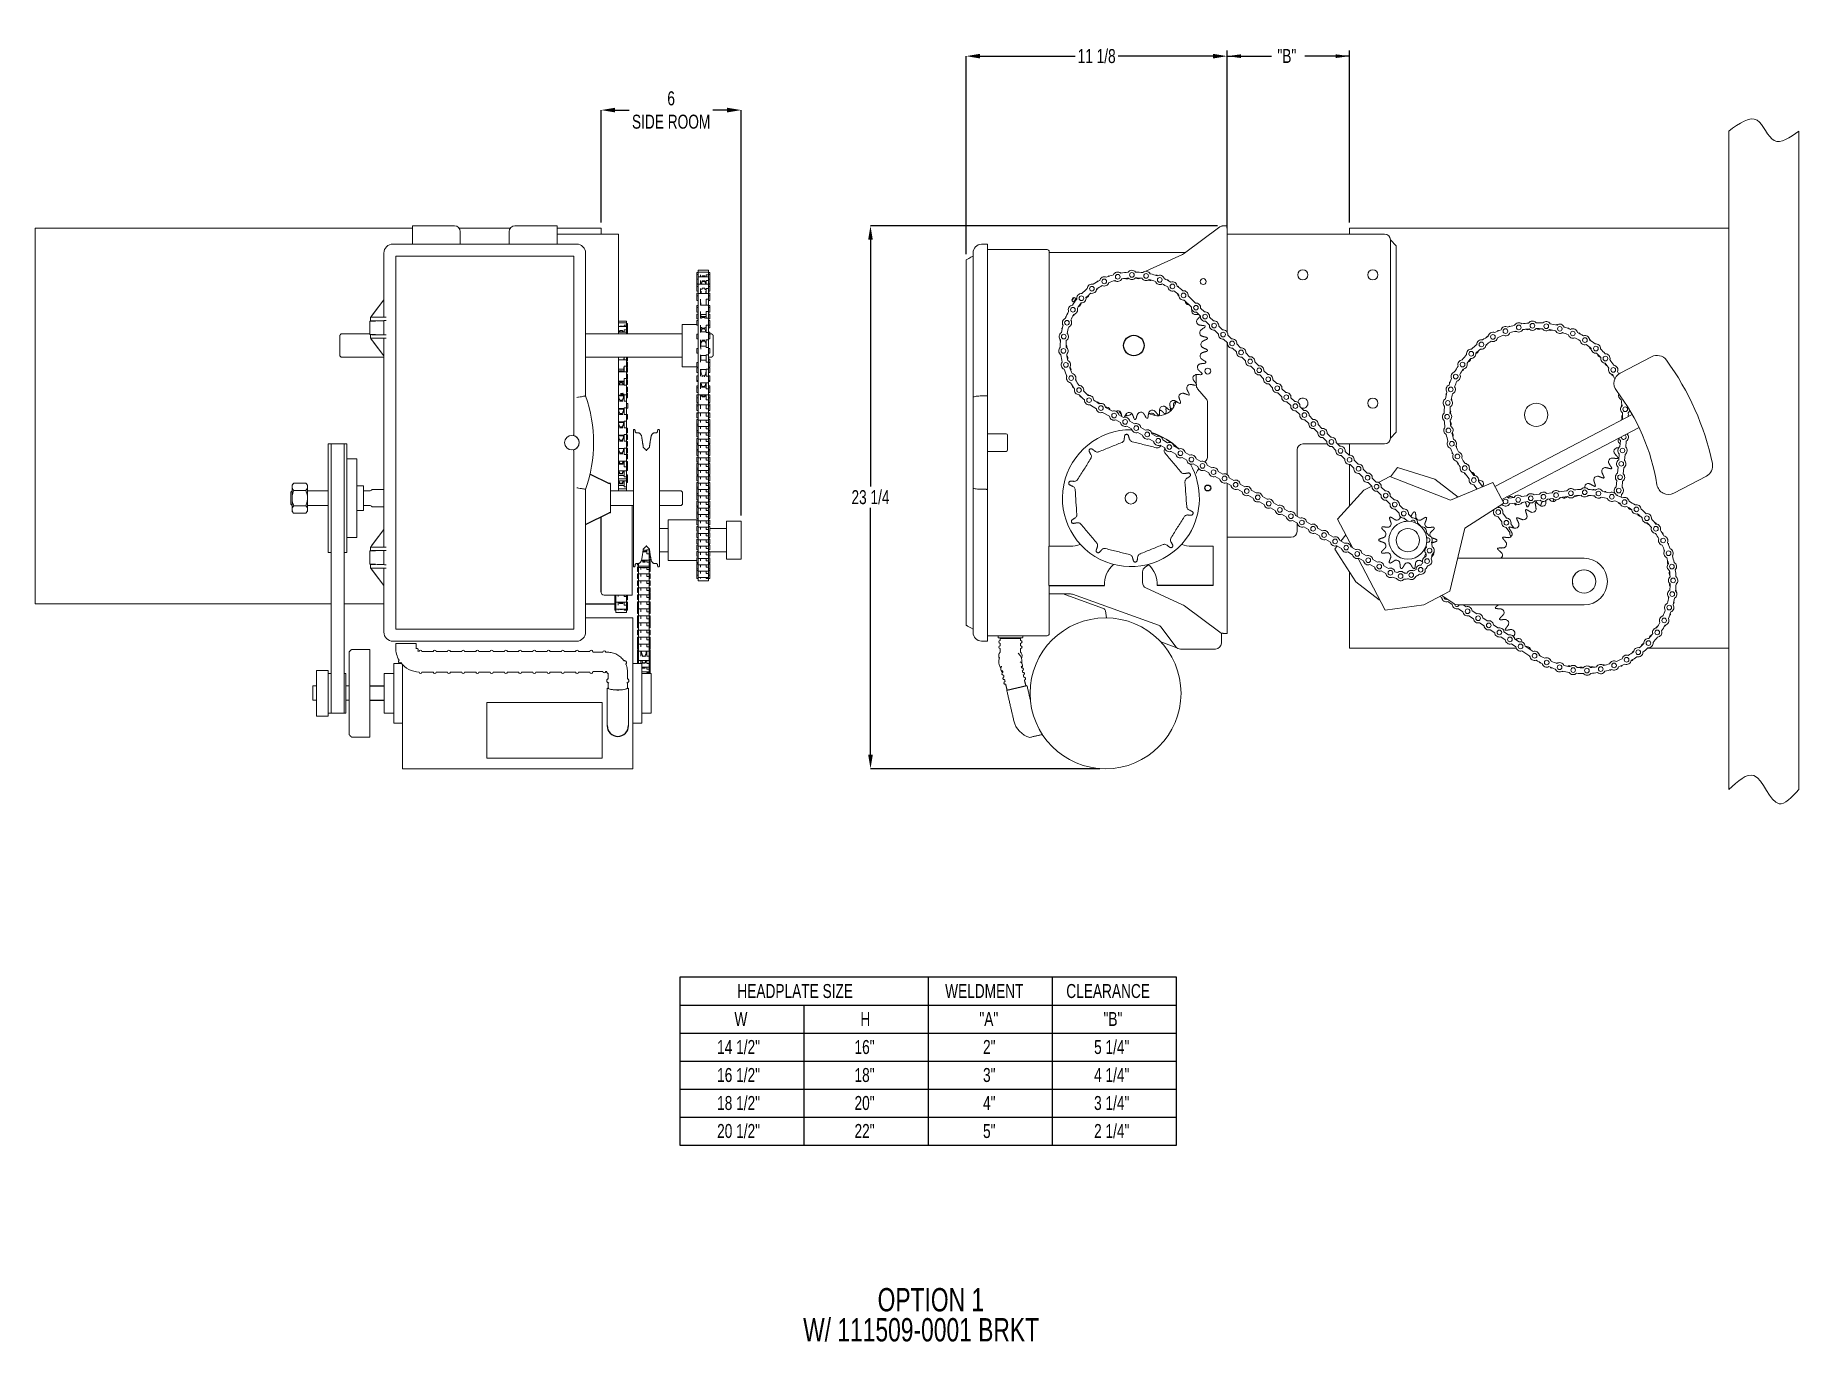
# Model space of a CAD drawing. Header units: inches. Extents: x 1.5 to 20.4, y 6.8 to 20.8.
import ezdxf

# ---------------------------------------------------------------- set-up
doc = ezdxf.new("R2010")
doc.units = ezdxf.units.IN
doc.header["$MEASUREMENT"] = 0
doc.header["$PDSIZE"] = -1
doc.layers.add('DIM', color=1, linetype='Continuous')
doc.layers.add('SLD-0', color=7, linetype='Continuous', lineweight=15)
doc.styles.add('SLDTEXTSTYLE0', font='ARIAL.TTF', dxfattribs={"width": 0.7})
doc.dimstyles.new('SLDDIMSTYLE0', dxfattribs={"dimtxt": 0.15, "dimasz": 0.15, "dimexe": 0, "dimexo": 0.0625, "dimgap": 0.0375, "dimtad": 0, "dimtih": 1, "dimtoh": 1, "dimdec": 1, "dimlfac": 4, "dimrnd": 1e-09, "dimzin": 12, "dimdsep": 46, "dimtxsty": 'SLDTEXTSTYLE0', "dimsah": 1, "dimcen": 0.09, "dimadec": 0, "dimazin": 0, "dimtfac": 1, "dimtdec": 1, "dimtofl": 0, "dimtmove": 0, "dimatfit": 3, "dimfxl": 0, "dimtolj": 1, "dimtzin": 12, "dimarcsym": 0})
doc.dimstyles.new('SLDDIMSTYLE1', dxfattribs={"dimtxt": 0.15, "dimasz": 0.15, "dimexe": 0, "dimexo": 0.0625, "dimgap": 0.0375, "dimtad": 0, "dimtih": 1, "dimtoh": 1, "dimdec": 3, "dimlfac": 4, "dimrnd": 1e-09, "dimzin": 12, "dimdsep": 46, "dimtxsty": 'SLDTEXTSTYLE0', "dimsah": 1, "dimcen": 0.09, "dimadec": 0, "dimazin": 0, "dimtfac": 1, "dimtdec": 3, "dimtofl": 0, "dimtmove": 0, "dimatfit": 3, "dimfxl": 0, "dimtolj": 1, "dimtzin": 12, "dimarcsym": 0})

msp = doc.modelspace()

# ---------------------------------------------------------------- blocks, each defined once
blk = doc.blocks.new('SW_TABLEANNOTATION_2')
at = {"layer": 'DIM', "color": 0}
for p, q in [((0, 0), (0, -1.8)), ((5.322, 0), (0, 0)), ((2.661, 0), (2.661, -1.8)), ((3.991, 0), (3.991, -1.8)), ((5.322, -1.8), (5.322, 0)), ((0, -0.3), (5.322, -0.3)), ((1.33, -0.3), (1.33, -1.8)), ((0, -0.6), (5.322, -0.6)), ((0, -0.9), (5.322, -0.9)), ((0, -1.2), (5.322, -1.2)), ((0, -1.5), (5.322, -1.5)), ((0, -1.8), (5.322, -1.8))]:
    blk.add_line(p, q, dxfattribs=at)
at = {"layer": 'DIM', "color": 0, "char_height": 0.15, "attachment_point": 1, "style": 'SLDTEXTSTYLE0'}
for s, insert in [('HEADPLATE SIZE', (0.617, -0.073)), ('WELDMENT', (2.843, -0.073)), ('CLEARANCE', (4.141, -0.073)), ('W', (0.586, -0.373)), ('H', (1.935, -0.373)), ('"A"', (3.21, -0.373)), ('"B"', (4.54, -0.373)), ('14 1/2"', (0.4, -0.673)), ('16"', (1.872, -0.673)), ('2"', (3.249, -0.673)), ('5 1/4"', (4.439, -0.673)), ('16 1/2"', (0.4, -0.973)), ('18"', (1.872, -0.973)), ('3"', (3.249, -0.973)), ('4 1/4"', (4.439, -0.973)), ('18 1/2"', (0.4, -1.273)), ('20"', (1.872, -1.273)), ('4"', (3.249, -1.273)), ('3 1/4"', (4.439, -1.273)), ('20 1/2"', (0.4, -1.573)), ('22"', (1.872, -1.573)), ('5"', (3.249, -1.573)), ('2 1/4"', (4.439, -1.573))]:
    blk.add_mtext(s, dxfattribs=dict(at, insert=insert))
blk = doc.blocks.new('*D6')
at = {"layer": 'DIM'}
for p, q in [((14.254, 18.712), (14.254, 20.592)), ((14.254, 20.532), (14.732, 20.532)), ((15.567, 20.532), (15.089, 20.532)), ((15.567, 18.749), (15.567, 20.592))]:
    blk.add_line(p, q, dxfattribs=at)
for points in [[(14.254, 20.532), (14.404, 20.512), (14.404, 20.552)], [(15.567, 20.532), (15.417, 20.552), (15.417, 20.512)]]:
    blk.add_solid(points, dxfattribs=at)
at = {"layer": 'DIM', "insert": (14.794, 20.609), "char_height": 0.15, "attachment_point": 1, "style": 'SLDTEXTSTYLE0'}
blk.add_mtext('"B"', dxfattribs=at)
blk = doc.blocks.new('*D11')
at = {"color": 0, "linetype": 'ByBlock', "lineweight": -2}
for p, q in [((14.152, 18.714), (10.434, 18.714)), ((10.434, 18.564), (10.434, 15.92)), ((10.434, 13.046), (10.434, 15.69)), ((12.89, 12.896), (10.434, 12.896))]:
    blk.add_line(p, q, dxfattribs=at)
at = {"color": 0, "linetype": 'ByBlock'}
for points in [[(10.434, 18.714), (10.409, 18.564), (10.459, 18.564)], [(10.434, 12.896), (10.409, 13.046), (10.459, 13.046)]]:
    blk.add_solid(points, dxfattribs=at)
at = {"layer": 'DEFPOINTS', "color": 0, "linetype": 'ByBlock'}
for p in [(14.215, 18.714), (12.953, 12.896)]:
    blk.add_point(p, dxfattribs=at)
at = {"color": 0, "linetype": 'ByBlock', "insert": (10.434, 15.805), "char_height": 0.15, "attachment_point": 5, "style": 'SLDTEXTSTYLE0'}
blk.add_mtext('23 1/4', dxfattribs=at)
blk = doc.blocks.new('*D13')
at = {"color": 0, "linetype": 'ByBlock', "lineweight": -2}
for p, q in [((11.459, 18.411), (11.459, 20.532)), ((11.609, 20.532), (12.627, 20.532)), ((14.104, 20.532), (13.087, 20.532)), ((14.254, 18.689), (14.254, 20.532))]:
    blk.add_line(p, q, dxfattribs=at)
at = {"color": 0, "linetype": 'ByBlock'}
for points in [[(11.459, 20.532), (11.609, 20.557), (11.609, 20.507)], [(14.254, 20.532), (14.104, 20.557), (14.104, 20.507)]]:
    blk.add_solid(points, dxfattribs=at)
at = {"layer": 'DEFPOINTS', "color": 0, "linetype": 'ByBlock'}
for p in [(14.254, 18.626), (11.459, 18.348)]:
    blk.add_point(p, dxfattribs=at)
at = {"color": 0, "linetype": 'ByBlock', "insert": (12.857, 20.532), "char_height": 0.15, "attachment_point": 5, "style": 'SLDTEXTSTYLE0'}
blk.add_mtext('11 1/8', dxfattribs=at)
blk = doc.blocks.new('SW_NOTE_2')
at = {"layer": 'DIM', "color": 0, "char_height": 0.25, "attachment_point": 1, "style": 'SLDTEXTSTYLE0'}
for s, insert in [('OPTION 1', (0, 0.322)), ('W/ 111509-0001 BRKT', (-0.798, 0))]:
    blk.add_mtext(s, dxfattribs=dict(at, insert=insert))
blk = doc.blocks.new('*D12')
at = {"color": 0, "linetype": 'ByBlock', "lineweight": -2}
for p, q in [((7.548, 18.751), (7.548, 19.954)), ((7.698, 19.954), (7.849, 19.954)), ((8.898, 19.954), (8.746, 19.954)), ((9.048, 15.61), (9.048, 19.954))]:
    blk.add_line(p, q, dxfattribs=at)
at = {"color": 0, "linetype": 'ByBlock'}
for points in [[(7.548, 19.954), (7.698, 19.979), (7.698, 19.929)], [(9.048, 19.954), (8.898, 19.979), (8.898, 19.929)]]:
    blk.add_solid(points, dxfattribs=at)
at = {"layer": 'DEFPOINTS', "color": 0, "linetype": 'ByBlock'}
for p in [(7.548, 18.689), (9.048, 15.548)]:
    blk.add_point(p, dxfattribs=at)
at = {"color": 0, "linetype": 'ByBlock', "insert": (8.298, 19.954), "char_height": 0.15, "attachment_point": 5, "style": 'SLDTEXTSTYLE0'}
blk.add_mtext('6\\PSIDE ROOM', dxfattribs=at)

# ---------------------------------------------------------------- dimensions: what is measured, and where the dimension line sits
at = {"layer": 'DIM'}
dim = msp.add_linear_dim(base=(11.459287, 20.532296), p1=(14.254286, 18.62606), p2=(11.459287, 18.348216), dimstyle='SLDDIMSTYLE1', override={"dimlunit": 5, "dimfrac": 2}, dxfattribs=at)
dim.commit()
dim.dimension.update_dxf_attribs({"geometry": '*D13', "text_midpoint": (12.856786, 20.532296)})
dim = msp.add_linear_dim(base=(15.566785688, 20.5322962963), p1=(14.254285688, 18.6515845424), p2=(15.566785688, 18.6885595424), dimstyle='SLDDIMSTYLE0', dxfattribs=at)
dim.commit()
dim.dimension.update_dxf_attribs({"geometry": '*D6', "text_midpoint": (14.910535688, 20.5322962963)})
dim = msp.add_linear_dim(base=(7.54775, 19.954473), p1=(9.04775, 15.547935), p2=(7.54775, 18.68856), text='<>\\PSIDE ROOM', dimstyle='SLDDIMSTYLE0', override={"dimdec": 4, "dimlunit": 5, "dimfrac": 2}, dxfattribs=at)
dim.commit()
dim.dimension.update_dxf_attribs({"geometry": '*D12', "text_midpoint": (8.29775, 19.954473)})
dim = msp.add_linear_dim(base=(10.43448, 12.895625), p1=(14.214874, 18.714085), p2=(12.952573, 12.895625), angle=90, dimstyle='SLDDIMSTYLE0', override={"dimdec": 4, "dimlunit": 5, "dimfrac": 2}, dxfattribs=at)
dim.commit()
dim.dimension.update_dxf_attribs({"geometry": '*D11', "text_midpoint": (10.43448, 15.804855)})

# ---------------------------------------------------------------- linework, layer by layer
at = {"color": 7, "linetype": 'Continuous', "lineweight": 15}
for p, q in [((5.525938, 18.701849), (5.525938, 18.710596)), ((5.52958, 18.714085), (5.564117, 18.714085)), ((5.585937, 18.714085), (5.564117, 18.714085)), ((5.976562, 18.714085), (5.585937, 18.714085)), ((6.624813, 18.714085), (7.071795, 18.714085)), ((7.075437, 18.710596), (7.075437, 18.701849)), ((14.214874, 18.714085), (14.254286, 18.714085)), ((14.254286, 18.714085), (14.254286, 18.62606)), ((1.48525, 18.68856), (5.525938, 18.68856)), ((1.48525, 14.913559), (1.48525, 18.68856)), ((7.285065, 18.518149), (5.316315, 18.518149)), ((5.525938, 18.518149), (5.525938, 18.701849)), ((6.026952, 18.68856), (6.574423, 18.68856)), ((6.039063, 18.518149), (6.039063, 18.651585)), ((6.562312, 18.651585), (6.562312, 18.518149)), ((7.075437, 18.701849), (7.075437, 18.518149)), ((7.075437, 18.68856), (7.48525, 18.68856)), ((7.075437, 18.62606), (7.579, 18.62606)), ((7.54775, 18.68856), (7.48525, 18.68856)), ((7.54775, 18.68856), (7.54775, 18.62606)), ((7.57765, 18.62606), (7.57765, 18.62741)), ((7.579, 18.62606), (7.734, 18.62606)), ((7.734, 18.62606), (7.734, 17.555847)), ((11.624504, 18.51703), (11.68864, 18.518149)), ((11.68864, 18.518149), (11.68864, 18.421672)), ((14.177728, 18.701849), (13.797011, 18.420497)), ((14.254286, 18.62606), (14.409286, 18.62606)), ((14.254286, 17.57515), (14.254286, 18.62606)), ((14.409286, 18.62606), (15.941786, 18.62606)), ((15.566786, 18.68856), (15.566786, 18.62606)), ((17.941786, 18.68856), (15.566786, 18.68856)), ((16.004286, 18.56356), (16.004286, 16.43856)), ((16.066786, 18.501059), (16.004286, 18.56356)), ((16.066786, 18.501059), (16.004286, 18.56356)), ((19.629286, 18.68856), (17.941786, 18.68856)), ((19.629286, 14.188559), (19.629286, 18.68856)), ((5.219837, 18.421672), (5.219837, 17.920741)), ((5.347565, 18.390422), (5.347565, 14.390422)), ((5.347565, 18.390422), (7.253815, 18.390422)), ((7.253815, 18.390422), (7.253815, 16.474734)), ((7.381542, 16.89089), (7.381542, 18.421672)), ((11.53239, 18.421672), (11.53239, 18.423294)), ((11.53239, 16.874357), (11.53239, 18.421672)), ((11.68864, 18.459747), (12.321836, 18.459747)), ((11.68864, 16.89089), (11.68864, 18.421672)), ((12.321836, 18.459747), (12.326836, 18.459747)), ((12.349285, 18.437297), (12.349285, 18.367171)), ((12.349285, 18.428722), (12.379186, 18.428722)), ((12.349285, 18.303722), (12.349285, 18.367171)), ((12.409186, 18.428722), (12.379186, 18.428722)), ((13.80814, 18.428722), (12.409186, 18.428722)), ((13.775249, 18.407598), (13.385522, 18.227115)), ((16.066786, 16.50106), (16.066786, 18.501059)), ((16.066786, 16.50106), (16.066786, 18.501059)), ((8.574875, 18.212523), (8.574875, 18.192826)), ((8.574875, 18.192826), (8.574875, 18.143091)), ((8.574875, 18.143091), (8.574875, 18.139215)), ((8.574875, 18.139215), (8.574875, 18.093091)), ((8.587375, 18.237523), (8.587375, 18.217826)), ((8.587375, 18.217826), (8.587375, 18.214585)), ((8.587375, 18.214585), (8.587375, 18.188179)), ((8.587375, 18.188179), (8.587375, 18.168091)), ((8.587375, 18.168091), (8.587375, 18.160339)), ((8.587375, 18.160339), (8.587375, 18.128855)), ((8.612375, 18.188179), (8.612375, 18.168091)), ((8.631625, 18.173945), (8.631625, 18.177157)), ((8.631625, 18.177157), (8.65725, 18.177157)), ((8.65725, 18.173945), (8.631625, 18.173945)), ((8.65725, 18.173945), (8.65725, 18.177157)), ((8.674875, 18.188179), (8.699875, 18.188179)), ((8.674875, 18.188179), (8.674875, 18.168091)), ((8.699875, 18.237523), (8.699875, 18.217826)), ((8.699875, 18.188179), (8.699875, 18.217826)), ((8.699875, 18.188179), (8.699875, 18.168091)), ((8.699875, 18.168091), (8.699875, 18.128855)), ((8.712375, 18.212523), (8.712375, 18.192826)), ((8.712375, 18.192826), (8.712375, 18.143091)), ((8.712375, 18.143091), (8.712375, 18.139215)), ((8.712375, 18.139215), (8.712375, 18.093091)), ((12.349285, 18.303722), (12.349285, 15.280271)), ((13.385522, 18.227115), (13.38382, 18.226296)), ((8.574875, 18.089614), (8.574875, 18.065344)), ((8.574875, 18.065344), (8.574875, 18.058351)), ((8.574875, 18.058351), (8.574875, 18.015344)), ((8.574875, 17.993554), (8.574875, 17.962754)), ((8.574875, 17.962754), (8.574875, 17.951911)), ((8.574875, 17.951911), (8.574875, 17.912754)), ((8.587375, 18.128855), (8.587375, 18.089614)), ((8.587375, 18.090343), (8.587375, 18.076358)), ((8.587375, 18.076358), (8.587375, 18.04108)), ((8.587375, 18.04108), (8.587375, 17.987754)), ((8.587375, 17.987754), (8.587375, 17.966068)), ((8.587375, 17.966068), (8.587375, 17.928432)), ((8.612375, 18.128855), (8.612375, 18.090343)), ((8.612375, 18.04108), (8.612375, 17.987754)), ((8.616125, 17.987754), (8.616125, 17.992939)), ((8.631625, 18.118772), (8.631625, 18.123403)), ((8.631625, 18.123403), (8.65725, 18.123403)), ((8.65725, 18.118772), (8.631625, 18.118772)), ((8.631625, 18.044838), (8.631625, 18.046066)), ((8.65725, 18.044838), (8.631625, 18.044838)), ((8.65725, 18.118772), (8.65725, 18.123403)), ((8.65725, 18.044838), (8.65725, 18.046066)), ((8.67275, 17.987754), (8.67275, 17.992939)), ((8.674875, 18.128855), (8.699875, 18.128855)), ((8.674875, 18.128855), (8.674875, 18.090802)), ((8.674875, 18.04108), (8.699875, 18.04108)), ((8.674875, 18.04108), (8.674875, 17.987577)), ((8.699875, 18.128855), (8.699875, 18.089614)), ((8.699875, 18.090343), (8.699875, 18.04108)), ((8.699875, 18.04108), (8.699875, 17.987577)), ((8.699875, 17.987754), (8.699875, 17.928432)), ((8.712375, 18.089614), (8.712375, 18.065344)), ((8.712375, 18.065344), (8.712375, 18.058351)), ((8.712375, 18.058351), (8.712375, 18.015344)), ((8.712375, 17.993554), (8.712375, 17.962754)), ((8.712375, 17.962754), (8.712375, 17.951911)), ((8.712375, 17.951911), (8.712375, 17.912754)), ((13.915648, 17.886337), (13.838011, 17.963276)), ((5.221227, 17.921672), (5.079037, 17.736417)), ((5.097604, 17.761754), (5.105734, 17.772233)), ((5.105734, 17.772073), (5.097604, 17.761476)), ((5.097604, 17.761476), (5.097604, 17.761754)), ((5.105734, 17.772073), (5.105853, 17.772233)), ((5.105853, 17.772233), (5.105734, 17.772233)), ((5.105734, 17.772233), (5.105734, 17.772073)), ((5.105853, 17.772233), (5.220378, 17.921445)), ((5.219961, 17.921445), (5.220136, 17.921672)), ((5.219961, 17.921672), (5.219961, 17.921445)), ((5.220957, 17.921672), (5.219961, 17.921672)), ((5.220378, 17.921445), (5.219961, 17.921445)), ((5.221227, 17.921672), (5.220957, 17.921672)), ((5.221227, 17.921672), (5.221227, 17.734172)), ((8.574875, 17.839504), (8.574875, 17.861666)), ((8.574875, 17.839504), (8.574875, 17.824234)), ((8.574875, 17.824234), (8.574875, 17.789504)), ((8.574875, 17.720844), (8.574875, 17.765758)), ((8.587375, 17.928432), (8.587375, 17.864504)), ((8.587375, 17.864155), (8.587375, 17.833963)), ((8.587375, 17.833963), (8.587375, 17.795505)), ((8.587375, 17.796837), (8.587375, 17.723074)), ((8.612375, 17.928432), (8.612375, 17.864504)), ((8.612375, 17.795505), (8.612375, 17.723074)), ((8.616125, 17.887754), (8.616125, 17.864504)), ((8.616125, 17.764504), (8.616125, 17.743606)), ((8.67275, 17.864504), (8.67275, 17.887754)), ((8.67275, 17.743606), (8.67275, 17.764504)), ((8.674875, 17.928432), (8.699875, 17.928432)), ((8.674875, 17.928432), (8.674875, 17.864155)), ((8.699875, 17.864155), (8.674875, 17.864155)), ((8.674875, 17.795505), (8.674875, 17.723074)), ((8.674875, 17.795505), (8.699875, 17.795505)), ((8.699875, 17.928432), (8.699875, 17.864155)), ((8.699875, 17.864155), (8.699875, 17.795505)), ((8.699875, 17.795505), (8.699875, 17.723074)), ((8.712375, 17.839504), (8.712375, 17.861666)), ((8.712375, 17.839504), (8.712375, 17.824234)), ((8.712375, 17.824234), (8.712375, 17.789504)), ((8.712375, 17.720844), (8.712375, 17.765758)), ((13.871653, 17.841944), (13.794016, 17.918883)), ((13.96843, 17.746036), (13.9271, 17.786995)), ((14.012425, 17.790429), (13.971095, 17.831388)), ((5.130578, 17.693547), (5.071088, 17.693547)), ((5.077337, 17.734172), (5.077337, 17.693547)), ((5.077337, 17.734172), (5.083871, 17.734172)), ((5.079037, 17.736417), (5.079037, 17.734172)), ((5.083871, 17.734172), (5.244293, 17.734172)), ((5.094945, 17.696962), (5.244293, 17.698444)), ((5.219837, 17.697358), (5.149312, 17.696672)), ((5.220957, 17.697918), (5.219837, 17.697358)), ((5.219837, 17.697358), (5.219837, 17.545986)), ((7.749249, 17.637449), (7.749249, 17.635557)), ((7.749249, 17.637449), (7.774874, 17.637449)), ((7.749249, 17.591995), (7.749249, 17.588356)), ((7.749249, 17.591995), (7.774874, 17.591995)), ((7.774874, 17.588356), (7.749249, 17.588356)), ((7.774874, 17.637449), (7.774874, 17.635557)), ((7.774874, 17.591995), (7.774874, 17.588356)), ((7.794124, 17.647768), (7.794124, 17.635557)), ((7.794124, 17.647768), (7.819124, 17.647768)), ((7.794124, 17.600469), (7.794124, 17.573943)), ((7.794124, 17.600469), (7.819124, 17.600469)), ((7.819124, 17.693314), (7.819124, 17.67541)), ((7.819124, 17.675668), (7.819124, 17.647768)), ((7.819124, 17.647768), (7.819124, 17.635557)), ((7.819124, 17.635557), (7.819124, 17.600469)), ((7.819124, 17.600469), (7.819124, 17.573943)), ((7.819124, 17.573943), (7.819124, 17.555847)), ((7.831624, 17.668314), (7.831624, 17.66621)), ((7.831624, 17.66621), (7.831624, 17.650668)), ((7.831624, 17.650668), (7.831624, 17.646739)), ((7.831624, 17.646739), (7.831624, 17.610557)), ((7.831624, 17.610557), (7.831624, 17.604298)), ((7.831624, 17.604298), (7.831624, 17.560557)), ((8.414937, 17.274884), (8.414937, 17.657472)), ((8.574875, 17.715758), (8.574875, 17.720844)), ((8.574875, 17.700619), (8.574875, 17.680524)), ((8.574875, 17.680524), (8.574875, 17.650619)), ((8.587375, 17.723074), (8.587375, 17.685429)), ((8.587375, 17.685429), (8.587375, 17.647717)), ((8.587375, 17.647717), (8.587375, 17.570085)), ((8.612375, 17.647717), (8.612375, 17.570085)), ((8.616125, 17.725619), (8.616125, 17.743606)), ((8.616125, 17.576761), (8.616125, 17.625619)), ((8.631625, 17.73285), (8.631625, 17.741562)), ((8.631625, 17.741562), (8.65725, 17.741562)), ((8.65725, 17.73285), (8.631625, 17.73285)), ((8.631625, 17.608257), (8.631625, 17.617452)), ((8.631625, 17.617452), (8.65725, 17.617452)), ((8.65725, 17.608257), (8.631625, 17.608257)), ((8.65725, 17.73285), (8.65725, 17.741562)), ((8.65725, 17.608257), (8.65725, 17.617452)), ((8.67275, 17.725619), (8.67275, 17.743606)), ((8.67275, 17.576761), (8.67275, 17.625619)), ((8.699875, 17.723074), (8.674875, 17.723074)), ((8.674875, 17.647717), (8.699875, 17.647717)), ((8.674875, 17.647717), (8.674875, 17.570085)), ((8.699875, 17.723074), (8.699875, 17.647717)), ((8.699875, 17.647717), (8.699875, 17.570085)), ((8.712375, 17.715758), (8.712375, 17.720844)), ((8.712375, 17.700619), (8.712375, 17.680524)), ((8.712375, 17.680524), (8.712375, 17.650619)), ((8.712375, 17.624936), (8.712375, 17.650619)), ((8.712375, 17.61985), (8.712375, 17.624936)), ((8.712375, 17.555847), (8.712375, 17.573942)), ((14.065207, 17.650128), (14.023877, 17.691087)), ((14.109201, 17.694521), (14.067871, 17.73548)), ((14.161984, 17.55422), (14.120654, 17.595179)), ((14.205978, 17.598613), (14.164648, 17.639572)), ((4.74775, 17.527154), (4.74775, 17.540847)), ((4.74775, 17.516303), (4.74775, 17.527154)), ((4.74775, 17.516303), (4.74775, 17.482625)), ((4.74775, 17.321097), (4.74775, 17.482625)), ((5.071088, 17.549797), (5.130578, 17.549797)), ((5.077337, 17.549797), (5.077337, 17.509172)), ((5.083871, 17.509172), (5.077337, 17.509172)), ((5.07891, 17.507081), (5.07891, 17.509172)), ((5.07891, 17.507081), (5.219656, 17.321672)), ((5.244293, 17.509172), (5.083871, 17.509172)), ((5.244293, 17.5449), (5.094945, 17.546382)), ((5.218989, 17.321672), (5.105734, 17.470866)), ((5.149312, 17.546672), (5.219837, 17.545986)), ((5.219837, 17.545986), (5.220957, 17.545426)), ((5.221045, 17.321672), (5.221045, 17.509172)), ((7.831624, 17.560557), (7.831624, 17.555847)), ((8.574875, 17.551761), (8.574875, 17.526641)), ((8.574875, 17.526641), (8.574875, 17.501761)), ((8.574875, 17.398997), (8.574875, 17.368858)), ((8.587375, 17.570085), (8.587375, 17.526522)), ((8.587375, 17.526522), (8.587375, 17.491093)), ((8.587375, 17.491093), (8.587375, 17.411424)), ((8.587375, 17.411424), (8.587375, 17.363719)), ((8.612375, 17.491093), (8.612375, 17.411424)), ((8.616125, 17.445944), (8.616125, 17.476761)), ((8.616125, 17.445944), (8.616125, 17.423997)), ((8.616125, 17.409131), (8.616125, 17.392347)), ((8.631625, 17.478828), (8.631625, 17.488254)), ((8.631625, 17.488254), (8.65725, 17.488254)), ((8.65725, 17.478828), (8.631625, 17.478828)), ((8.65725, 17.478828), (8.65725, 17.488254)), ((8.67275, 17.445944), (8.67275, 17.476761)), ((8.67275, 17.423997), (8.67275, 17.445944)), ((8.699875, 17.570085), (8.674875, 17.570085)), ((8.674875, 17.491093), (8.674875, 17.411424)), ((8.674875, 17.491093), (8.699875, 17.491093)), ((8.699875, 17.411424), (8.674875, 17.411424)), ((8.699875, 17.570085), (8.699875, 17.491093)), ((8.699875, 17.491093), (8.699875, 17.411424)), ((8.699875, 17.411424), (8.699875, 17.332017)), ((8.712375, 17.551761), (8.712375, 17.526641)), ((8.712375, 17.526641), (8.712375, 17.501761)), ((8.712375, 17.398997), (8.712375, 17.368858)), ((8.74775, 17.540847), (8.74775, 17.527154)), ((8.74775, 17.527154), (8.74775, 17.516303)), ((8.74775, 17.516303), (8.74775, 17.482625)), ((8.74775, 17.482625), (8.74775, 17.321097)), ((12.542247, 17.559861), (12.541684, 17.561014)), ((14.258761, 17.458312), (14.217431, 17.499271)), ((14.254286, 16.049012), (14.254286, 17.462747)), ((14.302755, 17.502705), (14.261425, 17.543664)), ((14.355538, 17.362405), (14.314207, 17.403363)), ((14.399532, 17.406798), (14.358202, 17.447756)), ((5.218989, 17.321672), (5.219656, 17.321672)), ((5.221045, 17.321672), (5.219656, 17.321672)), ((5.219837, 17.321672), (5.219837, 15.458241)), ((7.734, 17.306097), (7.734, 15.873271)), ((7.790375, 17.277204), (7.790375, 17.292593)), ((7.790375, 17.17903), (7.790375, 17.199917)), ((7.794124, 17.306097), (7.794124, 17.277126)), ((7.819124, 17.277126), (7.794124, 17.277126)), ((7.794124, 17.211614), (7.794124, 17.147794)), ((7.794124, 17.211614), (7.819124, 17.211614)), ((7.819124, 17.306097), (7.819124, 17.277126)), ((7.819124, 17.277126), (7.819124, 17.211614)), ((7.819124, 17.211614), (7.819124, 17.147794)), ((7.831624, 17.306097), (7.831624, 17.26662)), ((7.831624, 17.252204), (7.831624, 17.232846)), ((7.831624, 17.232846), (7.831624, 17.202204)), ((7.831624, 17.194964), (7.831624, 17.144964)), ((8.414937, 17.204472), (8.414937, 17.274884)), ((8.574875, 17.368858), (8.574875, 17.348997)), ((8.574875, 17.248556), (8.574875, 17.213608)), ((8.574875, 17.213608), (8.574875, 17.198556)), ((8.587375, 17.363719), (8.587375, 17.332017)), ((8.587375, 17.332017), (8.587375, 17.25356)), ((8.587375, 17.25356), (8.587375, 17.203659)), ((8.587375, 17.203659), (8.587375, 17.176976)), ((8.612375, 17.332017), (8.612375, 17.25356)), ((8.616125, 17.323997), (8.616125, 17.27301)), ((8.67275, 17.27301), (8.67275, 17.323997)), ((8.674875, 17.332017), (8.699875, 17.332017)), ((8.674875, 17.332017), (8.674875, 17.25356)), ((8.699875, 17.25356), (8.674875, 17.25356)), ((8.699875, 17.332017), (8.699875, 17.25356)), ((8.699875, 17.25356), (8.699875, 17.176976)), ((8.712375, 17.368858), (8.712375, 17.348997)), ((8.712375, 17.248556), (8.712375, 17.286219)), ((8.712375, 17.248556), (8.712375, 17.213608)), ((8.712375, 17.213608), (8.712375, 17.198556)), ((14.452314, 17.266497), (14.410984, 17.307456)), ((14.496309, 17.31089), (14.454979, 17.351849)), ((14.549091, 17.170589), (14.507761, 17.211548)), ((14.593086, 17.214982), (14.551756, 17.255941)), ((18.802889, 17.311103), (18.466368, 17.134965)), ((7.749249, 17.157262), (7.749249, 17.149522)), ((7.749249, 17.157262), (7.774874, 17.157262)), ((7.774874, 17.149522), (7.749249, 17.149522)), ((7.749249, 17.039273), (7.749249, 17.031063)), ((7.749249, 17.039273), (7.774874, 17.039273)), ((7.774874, 17.031063), (7.749249, 17.031063)), ((7.774874, 17.157262), (7.774874, 17.149522)), ((7.774874, 17.039273), (7.774874, 17.031063)), ((7.790375, 17.15323), (7.790375, 17.177204)), ((7.790375, 17.15323), (7.790375, 17.148904)), ((7.790375, 17.04432), (7.790375, 17.048904)), ((7.790375, 17.04432), (7.790375, 17.010766)), ((7.819124, 17.147794), (7.794124, 17.147794)), ((7.794124, 17.076167), (7.819124, 17.076167)), ((7.794124, 17.076167), (7.794124, 17.007454)), ((7.819124, 17.007454), (7.794124, 17.007454)), ((7.819124, 17.147794), (7.819124, 17.076167)), ((7.819124, 17.076167), (7.819124, 17.007454)), ((7.819124, 17.007454), (7.819124, 16.931427)), ((7.831624, 17.123904), (7.831624, 17.100718)), ((7.831624, 17.100718), (7.831624, 17.073904)), ((7.831624, 17.061768), (7.831624, 17.011768)), ((8.574875, 17.145397), (8.574875, 17.190311)), ((8.574875, 17.140311), (8.574875, 17.145397)), ((8.574875, 17.106571), (8.574875, 17.067218)), ((8.574875, 17.067218), (8.574875, 17.056571)), ((8.574875, 17.049489), (8.574875, 17.056571)), ((8.574875, 17.044403), (8.574875, 17.049489)), ((8.587375, 17.176976), (8.587375, 17.102929)), ((8.587375, 17.102929), (8.587375, 17.052865)), ((8.587375, 17.052865), (8.587375, 17.03229)), ((8.587375, 17.031571), (8.587375, 16.965671)), ((8.612375, 17.176976), (8.612375, 17.102929)), ((8.612375, 17.031571), (8.612375, 16.965671)), ((8.616125, 17.173556), (8.616125, 17.157981)), ((8.616125, 17.131571), (8.616125, 17.157981)), ((8.616125, 17.00383), (8.616125, 17.031571)), ((8.631625, 17.096911), (8.631625, 17.1055)), ((8.631625, 17.1055), (8.65725, 17.1055)), ((8.65725, 17.096911), (8.65725, 17.1055)), ((8.67275, 17.157981), (8.67275, 17.173556)), ((8.67275, 17.131571), (8.67275, 17.157981)), ((8.67275, 17.00383), (8.67275, 17.031571)), ((8.674875, 17.176976), (8.699875, 17.176976)), ((8.674875, 17.176976), (8.674875, 17.102929)), ((8.699875, 17.102929), (8.674875, 17.102929)), ((8.674875, 17.03229), (8.699875, 17.03229)), ((8.674875, 17.03229), (8.674875, 16.965671)), ((8.699875, 17.176976), (8.699875, 17.102929)), ((8.699875, 17.102929), (8.699875, 17.03229)), ((8.699875, 17.03229), (8.699875, 16.965671)), ((8.712375, 17.145397), (8.712375, 17.190311)), ((8.712375, 17.140311), (8.712375, 17.145397)), ((8.712375, 17.106571), (8.712375, 17.067218)), ((8.712375, 17.067218), (8.712375, 17.056571)), ((8.712375, 17.049489), (8.712375, 17.056571)), ((8.712375, 17.044403), (8.712375, 17.049489)), ((13.924286, 17.119981), (13.924286, 17.018954)), ((14.645868, 17.074681), (14.604538, 17.11564)), ((14.689862, 17.119074), (14.648533, 17.160033)), ((14.742645, 16.978773), (14.701315, 17.019732)), ((14.786639, 17.023166), (14.745309, 17.064125)), ((7.748796, 16.844515), (7.748796, 16.842541)), ((7.748796, 16.844515), (7.774421, 16.844515)), ((7.748796, 16.844515), (7.748796, 16.836542)), ((7.748796, 16.844515), (7.774421, 16.844515)), ((7.774421, 16.836542), (7.748796, 16.836542)), ((7.75475, 16.915283), (7.774874, 16.915283)), ((7.774421, 16.844515), (7.774421, 16.842541)), ((7.774421, 16.844515), (7.774421, 16.836542)), ((7.774874, 16.915283), (7.774874, 16.91106)), ((7.790375, 16.876291), (7.790375, 16.898775)), ((7.790375, 16.876291), (7.790375, 16.855552)), ((7.794124, 16.904397), (7.819124, 16.904397)), ((7.794124, 16.904397), (7.794124, 16.833155)), ((7.819124, 16.833155), (7.794124, 16.833155)), ((7.819124, 16.931427), (7.819124, 16.912792)), ((7.819124, 16.912792), (7.819124, 16.628092)), ((7.819124, 16.904397), (7.819124, 16.833155)), ((7.831624, 16.985766), (7.831624, 16.958709)), ((7.831624, 16.958709), (7.831624, 16.935766)), ((7.831624, 16.920224), (7.831624, 16.912792)), ((7.831624, 16.920224), (7.831624, 16.893168)), ((7.831624, 16.893168), (7.831624, 16.870224)), ((8.574875, 16.97883), (8.574875, 16.998495)), ((8.574875, 16.97883), (8.574875, 16.935658)), ((8.574875, 16.935658), (8.574875, 16.92883)), ((8.574875, 16.870541), (8.574875, 16.902588)), ((8.574875, 16.870541), (8.574875, 16.82429)), ((8.574875, 16.82429), (8.574875, 16.820541)), ((8.587375, 16.965671), (8.587375, 16.917485)), ((8.587375, 16.917485), (8.587375, 16.90383)), ((8.587375, 16.902588), (8.587375, 16.847382)), ((8.587375, 16.847382), (8.587375, 16.803039)), ((8.612375, 16.90383), (8.612375, 16.847382)), ((8.616125, 16.90383), (8.616125, 16.895541)), ((8.631625, 16.983315), (8.631625, 16.99114)), ((8.631625, 16.99114), (8.65725, 16.99114)), ((8.65725, 16.983315), (8.631625, 16.983315)), ((8.631625, 16.88193), (8.631625, 16.888776)), ((8.631625, 16.888776), (8.65725, 16.888776)), ((8.65725, 16.88193), (8.631625, 16.88193)), ((8.65725, 16.983315), (8.65725, 16.99114)), ((8.65725, 16.88193), (8.65725, 16.888776)), ((8.67275, 16.895541), (8.67275, 16.903867)), ((8.699875, 16.965671), (8.674875, 16.965671)), ((8.674875, 16.903857), (8.674875, 16.847382)), ((8.699875, 16.847382), (8.674875, 16.847382)), ((8.699875, 16.965671), (8.699875, 16.90383)), ((8.699875, 16.903857), (8.699875, 16.847382)), ((8.699875, 16.847382), (8.699875, 16.795541)), ((8.712375, 16.97883), (8.712375, 16.998495)), ((8.712375, 16.97883), (8.712375, 16.935658)), ((8.712375, 16.935658), (8.712375, 16.92883)), ((8.712375, 16.870541), (8.712375, 16.902588)), ((8.712375, 16.870541), (8.712375, 16.82429)), ((8.712375, 16.82429), (8.712375, 16.820541)), ((11.53239, 15.906487), (11.53239, 16.874357)), ((11.68864, 16.89089), (11.68864, 15.889954)), ((13.693486, 16.840314), (13.701299, 16.808261)), ((14.029663, 16.860261), (13.938908, 16.968419)), ((14.044286, 16.240583), (14.044286, 16.820086)), ((14.839422, 16.882866), (14.798092, 16.923824)), ((14.883416, 16.927259), (14.842086, 16.968217)), ((14.936199, 16.786958), (14.894869, 16.827917)), ((14.980193, 16.831351), (14.938863, 16.87231)), ((7.748796, 16.701972), (7.748796, 16.699998)), ((7.748796, 16.701972), (7.774421, 16.701972)), ((7.748796, 16.701972), (7.748796, 16.693999)), ((7.748796, 16.701972), (7.774421, 16.701972)), ((7.774421, 16.693999), (7.748796, 16.693999)), ((7.774421, 16.701972), (7.774421, 16.699998)), ((7.774421, 16.701972), (7.774421, 16.693999)), ((7.790375, 16.733748), (7.790375, 16.756232)), ((7.790375, 16.733748), (7.790375, 16.713008)), ((7.794124, 16.761854), (7.819124, 16.761854)), ((7.794124, 16.761854), (7.794124, 16.690611)), ((7.819124, 16.690611), (7.794124, 16.690611)), ((7.819124, 16.761854), (7.819124, 16.690611)), ((7.819124, 16.714327), (7.819124, 16.707387)), ((7.819124, 16.628092), (7.819124, 16.554853)), ((7.831624, 16.693382), (7.831624, 16.658823)), ((7.831624, 16.658823), (7.831624, 16.643382)), ((7.832553, 16.809078), (7.832553, 16.77452)), ((7.832553, 16.77452), (7.832553, 16.759078)), ((8.574875, 16.786117), (8.574875, 16.80668)), ((8.574875, 16.786117), (8.574875, 16.737655)), ((8.574875, 16.737655), (8.574875, 16.736117)), ((8.574875, 16.705538), (8.574875, 16.710772)), ((8.574875, 16.705538), (8.574875, 16.655538)), ((8.574875, 16.638131), (8.574875, 16.588131)), ((8.587375, 16.803039), (8.587375, 16.795541)), ((8.587375, 16.795541), (8.587375, 16.752884)), ((8.587375, 16.752884), (8.587375, 16.714192)), ((8.587375, 16.714192), (8.587375, 16.711117)), ((8.587375, 16.711117), (8.587375, 16.67269)), ((8.587375, 16.67269), (8.587375, 16.630538)), ((8.587375, 16.630538), (8.587375, 16.605283)), ((8.612375, 16.795541), (8.612375, 16.752884)), ((8.612375, 16.711117), (8.612375, 16.67269)), ((8.612375, 16.630538), (8.612375, 16.605283)), ((8.65725, 16.795521), (8.631625, 16.795521)), ((8.674875, 16.795541), (8.674875, 16.752884)), ((8.699875, 16.752884), (8.674875, 16.752884)), ((8.674875, 16.711117), (8.674875, 16.67269)), ((8.699875, 16.67269), (8.674875, 16.67269)), ((8.674875, 16.630538), (8.674875, 16.605283)), ((8.699875, 16.795541), (8.699875, 16.752884)), ((8.699875, 16.752884), (8.699875, 16.711117)), ((8.699875, 16.711117), (8.699875, 16.67269)), ((8.699875, 16.67269), (8.699875, 16.630538)), ((8.699875, 16.630538), (8.699875, 16.605283)), ((8.712375, 16.786117), (8.712375, 16.80668)), ((8.712375, 16.786117), (8.712375, 16.737655)), ((8.712375, 16.737655), (8.712375, 16.736117)), ((8.712375, 16.705538), (8.712375, 16.710772)), ((8.712375, 16.705538), (8.712375, 16.655538)), ((8.712375, 16.638131), (8.712375, 16.588131)), ((12.92119, 16.714453), (12.994551, 16.67269)), ((12.952695, 16.768435), (13.025471, 16.727005)), ((13.062391, 16.63407), (13.112959, 16.605283)), ((13.093312, 16.688386), (13.143879, 16.659599)), ((15.032976, 16.69105), (14.991646, 16.732009)), ((15.07697, 16.735443), (15.03564, 16.776402)), ((15.129752, 16.595142), (15.088422, 16.636101)), ((15.173747, 16.639535), (15.132417, 16.680494)), ((18.595248, 16.691687), (17.124305, 15.921783)), ((7.748796, 16.559428), (7.748796, 16.557454)), ((7.748796, 16.559428), (7.774421, 16.559428)), ((7.748796, 16.559428), (7.748796, 16.551456)), ((7.748796, 16.559428), (7.774421, 16.559428)), ((7.774421, 16.551456), (7.748796, 16.551456)), ((7.774421, 16.559428), (7.774421, 16.557454)), ((7.774421, 16.559428), (7.774421, 16.551456)), ((7.790375, 16.591205), (7.790375, 16.613689)), ((7.790375, 16.591205), (7.790375, 16.570465)), ((7.790375, 16.448662), (7.790375, 16.471145)), ((7.790375, 16.448662), (7.790375, 16.427922)), ((7.794124, 16.61931), (7.819124, 16.61931)), ((7.794124, 16.61931), (7.794124, 16.548068)), ((7.819124, 16.548068), (7.794124, 16.548068)), ((7.794124, 16.476767), (7.819124, 16.476767)), ((7.794124, 16.476767), (7.794124, 16.405525)), ((7.819124, 16.61931), (7.819124, 16.548068)), ((7.819124, 16.554853), (7.819124, 16.476767)), ((7.819124, 16.476767), (7.819124, 16.405525)), ((7.831624, 16.546145), (7.831624, 16.508135)), ((7.831624, 16.508135), (7.831624, 16.496145)), ((7.831624, 16.442484), (7.831624, 16.474374)), ((7.831624, 16.424374), (7.831624, 16.442484)), ((7.893313, 16.528978), (7.893313, 16.18386)), ((8.171662, 15.061563), (8.171662, 16.528978)), ((8.574875, 16.570725), (8.574875, 16.588131)), ((8.574875, 16.570725), (8.574875, 16.520725)), ((8.574875, 16.503318), (8.574875, 16.518956)), ((8.574875, 16.503318), (8.574875, 16.453318)), ((8.587375, 16.605283), (8.587375, 16.563131)), ((8.587375, 16.563131), (8.587375, 16.537877)), ((8.587375, 16.537877), (8.587375, 16.495725)), ((8.587375, 16.495725), (8.587375, 16.47047)), ((8.587375, 16.47047), (8.587375, 16.428318)), ((8.612375, 16.563131), (8.612375, 16.537877)), ((8.612375, 16.495725), (8.612375, 16.47047)), ((8.699875, 16.605283), (8.674875, 16.605283)), ((8.674875, 16.563131), (8.674875, 16.537877)), ((8.699875, 16.537877), (8.674875, 16.537877)), ((8.674875, 16.495725), (8.674875, 16.47047)), ((8.699875, 16.47047), (8.674875, 16.47047)), ((8.699875, 16.605283), (8.699875, 16.563131)), ((8.699875, 16.563131), (8.699875, 16.537877)), ((8.699875, 16.537877), (8.699875, 16.495725)), ((8.699875, 16.495725), (8.699875, 16.47047)), ((8.699875, 16.47047), (8.699875, 16.428318)), ((8.712375, 16.570725), (8.712375, 16.588131)), ((8.712375, 16.570725), (8.712375, 16.520725)), ((8.712375, 16.503318), (8.712375, 16.518956)), ((8.712375, 16.503318), (8.712375, 16.453318)), ((11.68864, 16.484172), (11.888398, 16.484172)), ((11.903398, 16.469172), (11.903398, 16.311672)), ((13.180799, 16.566664), (13.231367, 16.537877)), ((13.21172, 16.620979), (13.262287, 16.592192)), ((13.299207, 16.499257), (13.349775, 16.47047)), ((13.330127, 16.553573), (13.380695, 16.524786)), ((13.448535, 16.486166), (13.499103, 16.457379)), ((15.226529, 16.499234), (15.185199, 16.540193)), ((15.270523, 16.543627), (15.229194, 16.584586)), ((15.323306, 16.403327), (15.281976, 16.444285)), ((15.3673, 16.44772), (15.32597, 16.488679)), ((16.004286, 16.43856), (16.066786, 16.50106)), ((16.004286, 16.43856), (16.066786, 16.50106)), ((17.197342, 15.782242), (18.668285, 16.552146)), ((4.622862, 16.376521), (4.622862, 15.217298)), ((4.655238, 16.378031), (4.655238, 13.69451)), ((4.793238, 16.376521), (4.793238, 13.69451)), ((4.825113, 16.376521), (4.825113, 15.217298)), ((7.253815, 16.30611), (7.253815, 14.390422)), ((7.748796, 16.416885), (7.748796, 16.414911)), ((7.748796, 16.416885), (7.774421, 16.416885)), ((7.748796, 16.416885), (7.748796, 16.408913)), ((7.748796, 16.416885), (7.774421, 16.416885)), ((7.774421, 16.408913), (7.748796, 16.408913)), ((7.749249, 16.281108), (7.749249, 16.273136)), ((7.749249, 16.281108), (7.774874, 16.281108)), ((7.774874, 16.273136), (7.749249, 16.273136)), ((7.774421, 16.416885), (7.774421, 16.414911)), ((7.774421, 16.416885), (7.774421, 16.408913)), ((7.774874, 16.281108), (7.774874, 16.273136)), ((7.790375, 16.327922), (7.790375, 16.292145)), ((7.819124, 16.405525), (7.794124, 16.405525)), ((7.794124, 16.33052), (7.819124, 16.33052)), ((7.794124, 16.33052), (7.794124, 16.262982)), ((7.819124, 16.262982), (7.794124, 16.262982)), ((7.819124, 16.405525), (7.819124, 16.33052)), ((7.819124, 16.33052), (7.819124, 16.262982)), ((7.819124, 16.262982), (7.819124, 16.192855)), ((7.831624, 16.402922), (7.831624, 16.361772)), ((7.831624, 16.361772), (7.831624, 16.352922)), ((7.831624, 16.299341), (7.831624, 16.331232)), ((7.831624, 16.281232), (7.831624, 16.299341)), ((7.831624, 16.267145), (7.831624, 16.223243)), ((8.574875, 16.435912), (8.574875, 16.385912)), ((8.574875, 16.378135), (8.574875, 16.385912)), ((8.574875, 16.373049), (8.574875, 16.378135)), ((8.574875, 16.368505), (8.574875, 16.318505)), ((8.574875, 16.301099), (8.574875, 16.318505)), ((8.574875, 16.301099), (8.574875, 16.251099)), ((8.587375, 16.428318), (8.587375, 16.403064)), ((8.587375, 16.403064), (8.587375, 16.360912)), ((8.587375, 16.360912), (8.587375, 16.335657)), ((8.587375, 16.335657), (8.587375, 16.293505)), ((8.587375, 16.293505), (8.587375, 16.268251)), ((8.587375, 16.268251), (8.587375, 16.226099)), ((8.612375, 16.428318), (8.612375, 16.403064)), ((8.612375, 16.360912), (8.612375, 16.335657)), ((8.612375, 16.293505), (8.612375, 16.268251)), ((8.674875, 16.428318), (8.674875, 16.403064)), ((8.699875, 16.403064), (8.674875, 16.403064)), ((8.674875, 16.360912), (8.674875, 16.335657)), ((8.699875, 16.335657), (8.674875, 16.335657)), ((8.674875, 16.293505), (8.674875, 16.268251)), ((8.699875, 16.268251), (8.674875, 16.268251)), ((8.699875, 16.428318), (8.699875, 16.403064)), ((8.699875, 16.403064), (8.699875, 16.360912)), ((8.699875, 16.360912), (8.699875, 16.335657)), ((8.699875, 16.335657), (8.699875, 16.293505)), ((8.699875, 16.293505), (8.699875, 16.268251)), ((8.699875, 16.268251), (8.699875, 16.226099)), ((8.712375, 16.435912), (8.712375, 16.385912)), ((8.712375, 16.378135), (8.712375, 16.385912)), ((8.712375, 16.373049), (8.712375, 16.378135)), ((8.712375, 16.368505), (8.712375, 16.318505)), ((8.712375, 16.301099), (8.712375, 16.318505)), ((8.712375, 16.301099), (8.712375, 16.251099)), ((11.888398, 16.296672), (11.68864, 16.296672)), ((13.417615, 16.431851), (13.468183, 16.403064)), ((13.536023, 16.364444), (13.58659, 16.335657)), ((13.566943, 16.41876), (13.617511, 16.389973)), ((13.65443, 16.297038), (13.704998, 16.268251)), ((13.685351, 16.351353), (13.735919, 16.322566)), ((13.803759, 16.283947), (13.854327, 16.25516)), ((15.004286, 16.31356), (15.004286, 15.600518)), ((15.328121, 16.37606), (15.066786, 16.37606)), ((15.420083, 16.307419), (15.378753, 16.348378)), ((15.464077, 16.351812), (15.422747, 16.392771)), ((15.941786, 16.37606), (15.43961, 16.37606)), ((15.51686, 16.211511), (15.47553, 16.25247)), ((15.560854, 16.255904), (15.519524, 16.296863)), ((15.566786, 16.37606), (15.566786, 16.256233)), ((18.45044, 16.204826), (18.456473, 16.270236)), ((18.463643, 16.347968), (18.469677, 16.413378)), ((18.512675, 16.199085), (18.518709, 16.264495)), ((18.525879, 16.342228), (18.531912, 16.407638)), ((4.931363, 16.217146), (4.931363, 15.373396)), ((7.749249, 16.166672), (7.749249, 16.159243)), ((7.749249, 16.166672), (7.774874, 16.166672)), ((7.774874, 16.159243), (7.749249, 16.159243)), ((7.749249, 16.061166), (7.749249, 16.054406)), ((7.749249, 16.061166), (7.774874, 16.061166)), ((7.774874, 16.166672), (7.774874, 16.159243)), ((7.774874, 16.061166), (7.774874, 16.054406)), ((7.790375, 16.192145), (7.790375, 16.168167)), ((7.790375, 16.16707), (7.790375, 16.168167)), ((7.790375, 16.086638), (7.790375, 16.061563)), ((7.794124, 16.192855), (7.819124, 16.192855)), ((7.794124, 16.192855), (7.794124, 16.13064)), ((7.819124, 16.13064), (7.794124, 16.13064)), ((7.794124, 16.087349), (7.819124, 16.087349)), ((7.794124, 16.087349), (7.794124, 16.025134)), ((7.819124, 16.192855), (7.819124, 16.13064)), ((7.819124, 16.13064), (7.819124, 16.067086)), ((7.819124, 16.067086), (7.819124, 16.001022)), ((7.831624, 16.223243), (7.831624, 16.217145)), ((7.831624, 16.156199), (7.831624, 16.18809)), ((7.831624, 16.142069), (7.831624, 16.156199)), ((7.831624, 16.142069), (7.831624, 16.095868)), ((7.831624, 16.095868), (7.831624, 16.092069)), ((7.893313, 16.18386), (7.893313, 15.061563)), ((8.574875, 16.233692), (8.574875, 16.183692)), ((8.574875, 16.181233), (8.574875, 16.183692)), ((8.574875, 16.166286), (8.574875, 16.116286)), ((8.574875, 16.098879), (8.574875, 16.116286)), ((8.574875, 16.098879), (8.574875, 16.048879)), ((8.587375, 16.226099), (8.587375, 16.200844)), ((8.587375, 16.200844), (8.587375, 16.158692)), ((8.587375, 16.158692), (8.587375, 16.133438)), ((8.587375, 16.133438), (8.587375, 16.091286)), ((8.587375, 16.091286), (8.587375, 16.066031)), ((8.587375, 16.066031), (8.587375, 16.023879)), ((8.612375, 16.226099), (8.612375, 16.200844)), ((8.612375, 16.158692), (8.612375, 16.133438)), ((8.612375, 16.091286), (8.612375, 16.066031)), ((8.674875, 16.226099), (8.674875, 16.200844)), ((8.699875, 16.200844), (8.674875, 16.200844)), ((8.674875, 16.158692), (8.674875, 16.133438)), ((8.699875, 16.133438), (8.674875, 16.133438)), ((8.674875, 16.091286), (8.674875, 16.066031)), ((8.699875, 16.066031), (8.674875, 16.066031)), ((8.699875, 16.226099), (8.699875, 16.200844)), ((8.699875, 16.200844), (8.699875, 16.158692)), ((8.699875, 16.158692), (8.699875, 16.133438)), ((8.699875, 16.133438), (8.699875, 16.091286)), ((8.699875, 16.091286), (8.699875, 16.066031)), ((8.699875, 16.066031), (8.699875, 16.023879)), ((8.712375, 16.233692), (8.712375, 16.183692)), ((8.712375, 16.181233), (8.712375, 16.183692)), ((8.712375, 16.166286), (8.712375, 16.116286)), ((8.712375, 16.098879), (8.712375, 16.116286)), ((8.712375, 16.098879), (8.712375, 16.048879)), ((13.772838, 16.229631), (13.823406, 16.200844)), ((13.891246, 16.162225), (13.941814, 16.133438)), ((13.922167, 16.21654), (13.972734, 16.187753)), ((13.938908, 16.09225), (13.952989, 16.109031)), ((14.009654, 16.094818), (14.060222, 16.066031)), ((14.016324, 16.184511), (14.029663, 16.200408)), ((14.040575, 16.149134), (14.091142, 16.120347)), ((14.158983, 16.081727), (14.20955, 16.05294)), ((15.566786, 16.156234), (15.566786, 15.713261)), ((15.613637, 16.115603), (15.572307, 16.156562)), ((15.657631, 16.159996), (15.616301, 16.200955)), ((15.710413, 16.019695), (15.669083, 16.060654)), ((15.754408, 16.064089), (15.713078, 16.105047)), ((16.080978, 16.124303), (16.004207, 16.024277)), ((16.479321, 15.998654), (16.080978, 16.124303)), ((16.799619, 16.067086), (16.84989, 16.001022)), ((16.849398, 16.104879), (16.899628, 16.038869)), ((18.437236, 16.061684), (18.443269, 16.127094)), ((18.499472, 16.055943), (18.505505, 16.121353)), ((4.236062, 15.929252), (4.236062, 15.935896)), ((4.236062, 15.899252), (4.236062, 15.929252)), ((4.236062, 15.825271), (4.236062, 15.899252)), ((4.383562, 15.95765), (4.254813, 15.95765)), ((4.383562, 15.87646), (4.254813, 15.87646)), ((4.402312, 15.935896), (4.402312, 15.917055)), ((4.402312, 15.79527), (4.402312, 15.917055)), ((5.001363, 15.926521), (5.001363, 15.85493)), ((7.381542, 14.359172), (7.381542, 15.889954)), ((7.648825, 15.952762), (7.648825, 15.637779)), ((7.819124, 16.001022), (7.734, 16.001022)), ((7.819124, 15.894388), (7.734, 15.894388)), ((7.774874, 16.054406), (7.749249, 16.054406)), ((7.749249, 15.954532), (7.749249, 15.947773)), ((7.749249, 15.954532), (7.774874, 15.954532)), ((7.774874, 15.947773), (7.749249, 15.947773)), ((7.774874, 15.954532), (7.774874, 15.947773)), ((7.790375, 15.980005), (7.790375, 15.95493)), ((7.819124, 16.024007), (7.794124, 16.024007)), ((7.794124, 15.980715), (7.819124, 15.980715)), ((7.794124, 15.980715), (7.794124, 15.9185)), ((7.819124, 15.917373), (7.794124, 15.917373)), ((7.819124, 16.001022), (7.819124, 15.873271)), ((7.831624, 16.013884), (7.831624, 16.044947)), ((7.831624, 16.013884), (7.831624, 15.963884)), ((8.574875, 16.031473), (8.574875, 16.039418)), ((8.574875, 16.031473), (8.574875, 15.981473)), ((8.574875, 15.964066), (8.574875, 15.914066)), ((8.574875, 15.896659), (8.574875, 15.914066)), ((8.574875, 15.896659), (8.574875, 15.846659)), ((8.587375, 16.023879), (8.587375, 15.998625)), ((8.587375, 15.998625), (8.587375, 15.956473)), ((8.587375, 15.956473), (8.587375, 15.931218)), ((8.587375, 15.931218), (8.587375, 15.889066)), ((8.587375, 15.889066), (8.587375, 15.863811)), ((8.612375, 16.023879), (8.612375, 15.998625)), ((8.612375, 15.956473), (8.612375, 15.931218)), ((8.612375, 15.889066), (8.612375, 15.863811)), ((8.674875, 16.023879), (8.674875, 15.998625)), ((8.699875, 15.998625), (8.674875, 15.998625)), ((8.674875, 15.956473), (8.674875, 15.931218)), ((8.699875, 15.931218), (8.674875, 15.931218)), ((8.674875, 15.889066), (8.674875, 15.863811)), ((8.699875, 16.023879), (8.699875, 15.998625)), ((8.699875, 15.998625), (8.699875, 15.956473)), ((8.699875, 15.956473), (8.699875, 15.931218)), ((8.699875, 15.931218), (8.699875, 15.889066)), ((8.699875, 15.889066), (8.699875, 15.863811)), ((8.712375, 16.031473), (8.712375, 16.039418)), ((8.712375, 16.031473), (8.712375, 15.981473)), ((8.712375, 15.964066), (8.712375, 15.914066)), ((8.712375, 15.896659), (8.712375, 15.914066)), ((8.712375, 15.896659), (8.712375, 15.846659)), ((11.53239, 14.359172), (11.53239, 15.906487)), ((11.68864, 14.359172), (11.68864, 15.889954)), ((14.128062, 16.027411), (14.17863, 15.998625)), ((14.24647, 15.960005), (14.297038, 15.931218)), ((14.254286, 15.37606), (14.254286, 15.955556)), ((14.27739, 16.01432), (14.327958, 15.985534)), ((14.364878, 15.892598), (14.415446, 15.863811)), ((14.395798, 15.946914), (14.446366, 15.918127)), ((14.514206, 15.879507), (14.564774, 15.85072)), ((15.719458, 15.880623), (15.437959, 15.57204)), ((15.805371, 15.92559), (15.719458, 15.880623)), ((15.80719, 15.923788), (15.76586, 15.964746)), ((15.851185, 15.968181), (15.809855, 16.00914)), ((15.99832, 16.026581), (15.878242, 15.963731)), ((15.947962, 15.872273), (15.906631, 15.913232)), ((16.646985, 15.772737), (15.99832, 16.026581)), ((16.729006, 15.807017), (16.479321, 15.998654)), ((17.102858, 15.962759), (16.646985, 15.772737)), ((16.897162, 15.938899), (16.93291, 15.89192)), ((16.946899, 15.976747), (16.986677, 15.924472)), ((17.21879, 15.741265), (17.102858, 15.962759)), ((17.895714, 15.873966), (17.813704, 15.863638)), ((18.424032, 15.918541), (18.430066, 15.983951)), ((18.486268, 15.912801), (18.492302, 15.978211)), ((19.041824, 15.848934), (19.389377, 16.030846)), ((4.222313, 15.79527), (4.222313, 15.858271)), ((4.222313, 15.732271), (4.222313, 15.79527)), ((4.236062, 15.691289), (4.236062, 15.765271)), ((4.236062, 15.661289), (4.236062, 15.691289)), ((4.237313, 15.825865), (4.237313, 15.79527)), ((4.237313, 15.79527), (4.237313, 15.765248)), ((4.383562, 15.714081), (4.254813, 15.714081)), ((4.402312, 15.79527), (4.402312, 15.673486)), ((5.001363, 15.85493), (5.001363, 15.735611)), ((5.001363, 15.735611), (5.001363, 15.664021)), ((7.88025, 15.717271), (7.88025, 14.88477)), ((8.421237, 15.79527), (8.421237, 15.858271)), ((8.421237, 15.732271), (8.421237, 15.79527)), ((8.574875, 15.829253), (8.574875, 15.846659)), ((8.574875, 15.829253), (8.574875, 15.779253)), ((8.574875, 15.761846), (8.574875, 15.711846)), ((8.574875, 15.70678), (8.574875, 15.711846)), ((8.574875, 15.701694), (8.574875, 15.70678)), ((8.574875, 15.69444), (8.574875, 15.64444)), ((8.587375, 15.863811), (8.587375, 15.821659)), ((8.587375, 15.821659), (8.587375, 15.796405)), ((8.587375, 15.796405), (8.587375, 15.754253)), ((8.587375, 15.754253), (8.587375, 15.728998)), ((8.587375, 15.728998), (8.587375, 15.686846)), ((8.587375, 15.686846), (8.587375, 15.661592)), ((8.612375, 15.821659), (8.612375, 15.796405)), ((8.612375, 15.754253), (8.612375, 15.728998)), ((8.612375, 15.686846), (8.612375, 15.661592)), ((8.699875, 15.863811), (8.674875, 15.863811)), ((8.674875, 15.821659), (8.674875, 15.796405)), ((8.699875, 15.796405), (8.674875, 15.796405)), ((8.674875, 15.754253), (8.674875, 15.728998)), ((8.699875, 15.728998), (8.674875, 15.728998)), ((8.674875, 15.686846), (8.674875, 15.661592)), ((8.699875, 15.863811), (8.699875, 15.821659)), ((8.699875, 15.821659), (8.699875, 15.796405)), ((8.699875, 15.796405), (8.699875, 15.754253)), ((8.699875, 15.754253), (8.699875, 15.728998)), ((8.699875, 15.728998), (8.699875, 15.686846)), ((8.699875, 15.686846), (8.699875, 15.661592)), ((8.712375, 15.829253), (8.712375, 15.846659)), ((8.712375, 15.829253), (8.712375, 15.779253)), ((8.712375, 15.761846), (8.712375, 15.711846)), ((8.712375, 15.70678), (8.712375, 15.711846)), ((8.712375, 15.701694), (8.712375, 15.70678)), ((8.712375, 15.69444), (8.712375, 15.64444)), ((14.483285, 15.825192), (14.533853, 15.796405)), ((14.601693, 15.757785), (14.652261, 15.728998)), ((14.632614, 15.812101), (14.683182, 15.783314)), ((14.720101, 15.690379), (14.770669, 15.661592)), ((14.751022, 15.744694), (14.80159, 15.715907)), ((15.903967, 15.82788), (15.862637, 15.868839)), ((16.000744, 15.731972), (15.959414, 15.772931)), ((16.044738, 15.776365), (16.003408, 15.817324)), ((16.141515, 15.680457), (16.100185, 15.721416)), ((16.729012, 15.806928), (16.729006, 15.807017)), ((16.802839, 15.474968), (17.21879, 15.741265)), ((17.156454, 15.701357), (17.160774, 15.695679)), ((17.203332, 15.723784), (17.188584, 15.721927)), ((17.330706, 15.802817), (17.272974, 15.795547)), ((17.338515, 15.740807), (17.280783, 15.733537)), ((17.465888, 15.81984), (17.408157, 15.81257)), ((17.473697, 15.75783), (17.415965, 15.75056)), ((17.601071, 15.836863), (17.543339, 15.829593)), ((17.608879, 15.774852), (17.551148, 15.767583)), ((17.736253, 15.853886), (17.678522, 15.846616)), ((17.744062, 15.791875), (17.68633, 15.784605)), ((17.756297, 15.783149), (17.753265, 15.778911)), ((17.903168, 15.811911), (17.821513, 15.801628)), ((18.330054, 15.791627), (18.330737, 15.790757)), ((18.416797, 15.8401), (18.416862, 15.840809)), ((18.476343, 15.805199), (18.479098, 15.835068)), ((4.236062, 15.654646), (4.236062, 15.661289)), ((4.383562, 15.632891), (4.254813, 15.632891)), ((4.402312, 15.673486), (4.402312, 15.654646)), ((8.264875, 15.175601), (8.264875, 15.56256)), ((8.574875, 15.627033), (8.574875, 15.64444)), ((8.574875, 15.627033), (8.574875, 15.577033)), ((8.574875, 15.559627), (8.574875, 15.509627)), ((8.587375, 15.661592), (8.587375, 15.61944)), ((8.587375, 15.61944), (8.587375, 15.594185)), ((8.587375, 15.594185), (8.587375, 15.552033)), ((8.587375, 15.552033), (8.587375, 15.526779)), ((8.587375, 15.526779), (8.587375, 15.484627)), ((8.612375, 15.61944), (8.612375, 15.594185)), ((8.612375, 15.552033), (8.612375, 15.526779)), ((8.699875, 15.661592), (8.674875, 15.661592)), ((8.674875, 15.61944), (8.674875, 15.594185)), ((8.699875, 15.594185), (8.674875, 15.594185)), ((8.674875, 15.552033), (8.674875, 15.526779)), ((8.699875, 15.526779), (8.674875, 15.526779)), ((8.699875, 15.661592), (8.699875, 15.61944)), ((8.699875, 15.61944), (8.699875, 15.594185)), ((8.699875, 15.594185), (8.699875, 15.552033)), ((8.699875, 15.552033), (8.699875, 15.526779)), ((8.699875, 15.526779), (8.699875, 15.484627)), ((8.712375, 15.627033), (8.712375, 15.64444)), ((8.712375, 15.627033), (8.712375, 15.577033)), ((8.712375, 15.559627), (8.712375, 15.559879)), ((8.712375, 15.559627), (8.712375, 15.509627)), ((8.8915, 15.547935), (8.8915, 15.141685)), ((9.04775, 15.547935), (9.04775, 15.141685)), ((14.838509, 15.622972), (14.889077, 15.594185)), ((14.869429, 15.677288), (14.919997, 15.648501)), ((14.956917, 15.555566), (15.007485, 15.526779)), ((14.987837, 15.609881), (15.038405, 15.581094)), ((15.004286, 15.5286), (15.004286, 15.43856)), ((15.106245, 15.542475), (15.156813, 15.513688)), ((15.437959, 15.57204), (15.60079, 15.260943)), ((16.097521, 15.636064), (16.056191, 15.677023)), ((16.186518, 15.547866), (16.152968, 15.581115)), ((16.238292, 15.58455), (16.196962, 15.625508)), ((16.330077, 15.493589), (16.293739, 15.529601)), ((17.103644, 15.667547), (17.111037, 15.657832)), ((17.158308, 15.595709), (17.198085, 15.543435)), ((17.208046, 15.633557), (17.247823, 15.581282)), ((17.295094, 15.51916), (17.328014, 15.475899)), ((5.221227, 15.459172), (5.079037, 15.273917)), ((5.097604, 15.299254), (5.105734, 15.309733)), ((5.105734, 15.309573), (5.097604, 15.298976)), ((5.105734, 15.309573), (5.105853, 15.309733)), ((5.105853, 15.309733), (5.105734, 15.309733)), ((5.105734, 15.309733), (5.105734, 15.309573)), ((5.105853, 15.309733), (5.220378, 15.458945)), ((5.219961, 15.458945), (5.220136, 15.459172)), ((5.219961, 15.459172), (5.219961, 15.458945)), ((5.220957, 15.459172), (5.219961, 15.459172)), ((5.220378, 15.458945), (5.219961, 15.458945)), ((5.221227, 15.459172), (5.220957, 15.459172)), ((5.221227, 15.459172), (5.221227, 15.271672)), ((8.574875, 15.49222), (8.574875, 15.44222)), ((8.574875, 15.424814), (8.574875, 15.374814)), ((8.574875, 15.357407), (8.574875, 15.307407)), ((8.587375, 15.484627), (8.587375, 15.459372)), ((8.587375, 15.459372), (8.587375, 15.41722)), ((8.587375, 15.41722), (8.587375, 15.391966)), ((8.587375, 15.391966), (8.587375, 15.349814)), ((8.587375, 15.349814), (8.587375, 15.324559)), ((8.587375, 15.324559), (8.587375, 15.282407)), ((8.612375, 15.484627), (8.612375, 15.459372)), ((8.612375, 15.41722), (8.612375, 15.391966)), ((8.612375, 15.349814), (8.612375, 15.324559)), ((8.674875, 15.484627), (8.674875, 15.459372)), ((8.699875, 15.459372), (8.674875, 15.459372)), ((8.674875, 15.41722), (8.674875, 15.391966)), ((8.699875, 15.391966), (8.674875, 15.391966)), ((8.674875, 15.349814), (8.674875, 15.324559)), ((8.699875, 15.324559), (8.674875, 15.324559)), ((8.699875, 15.484627), (8.699875, 15.459372)), ((8.699875, 15.459372), (8.699875, 15.41722)), ((8.699875, 15.41722), (8.699875, 15.391966)), ((8.699875, 15.391966), (8.699875, 15.349814)), ((8.699875, 15.349814), (8.699875, 15.324559)), ((8.699875, 15.324559), (8.699875, 15.282407)), ((8.712375, 15.49222), (8.712375, 15.44222)), ((8.712375, 15.424814), (8.712375, 15.374814)), ((8.712375, 15.357407), (8.712375, 15.307407)), ((14.409286, 15.37606), (14.254286, 15.37606)), ((14.254286, 15.37606), (14.254286, 14.346585)), ((14.941786, 15.37606), (14.409286, 15.37606)), ((15.075325, 15.488159), (15.125893, 15.459372)), ((15.193733, 15.420753), (15.2443, 15.391966)), ((15.224653, 15.475068), (15.275221, 15.446281)), ((15.312141, 15.353346), (15.362708, 15.324559)), ((15.343061, 15.407662), (15.393629, 15.378875)), ((15.461469, 15.340255), (15.512037, 15.311468)), ((15.526814, 15.402278), (15.473816, 15.333226)), ((16.641742, 14.797287), (16.802839, 15.474968)), ((17.245357, 15.481313), (17.285134, 15.429039)), ((4.622862, 15.217298), (4.622862, 15.214021)), ((4.825113, 15.217298), (4.825113, 15.214021)), ((5.130578, 15.231047), (5.071088, 15.231047)), ((5.077337, 15.271672), (5.077337, 15.231047)), ((5.077337, 15.271672), (5.083871, 15.271672)), ((5.079037, 15.273917), (5.079037, 15.271672)), ((5.083871, 15.271672), (5.244293, 15.271672)), ((5.094945, 15.234462), (5.244293, 15.235944)), ((5.097604, 15.298976), (5.097604, 15.299254)), ((5.219837, 15.234858), (5.149312, 15.234172)), ((5.220957, 15.235418), (5.219837, 15.234858)), ((5.219837, 15.234858), (5.219837, 15.083486)), ((7.99325, 15.111154), (7.99325, 15.121015)), ((7.99325, 15.121015), (8.018875, 15.121015)), ((8.018875, 15.223564), (7.996382, 15.223564)), ((7.998523, 15.237084), (8.018875, 15.237084)), ((8.018875, 15.223564), (8.018875, 15.237084)), ((8.018875, 15.111154), (8.018875, 15.121015)), ((8.034375, 15.231663), (8.034375, 15.237162)), ((8.0365, 15.241122), (8.0615, 15.241122)), ((8.0365, 15.241122), (8.0365, 15.198506)), ((8.0615, 15.198506), (8.0365, 15.198506)), ((8.0365, 15.131667), (8.0365, 15.109751)), ((8.0615, 15.254678), (8.0615, 15.241122)), ((8.0615, 15.241122), (8.0615, 15.198506)), ((8.0615, 15.198506), (8.0615, 15.131667)), ((8.0615, 15.131667), (8.0615, 15.109751)), ((8.074, 15.190119), (8.074, 15.156663)), ((8.074, 15.086846), (8.074, 15.135816)), ((8.264875, 15.12706), (8.264875, 15.175601)), ((8.574875, 15.290001), (8.574875, 15.240001)), ((8.574875, 15.222594), (8.574875, 15.172594)), ((8.574875, 15.155188), (8.574875, 15.105188)), ((8.587375, 15.282407), (8.587375, 15.257153)), ((8.587375, 15.257153), (8.587375, 15.215001)), ((8.587375, 15.215001), (8.587375, 15.189746)), ((8.587375, 15.189746), (8.587375, 15.147594)), ((8.587375, 15.147594), (8.587375, 15.12234)), ((8.587375, 15.12234), (8.587375, 15.080187)), ((8.612375, 15.282407), (8.612375, 15.257153)), ((8.612375, 15.215001), (8.612375, 15.189746)), ((8.612375, 15.147594), (8.612375, 15.12234)), ((8.674875, 15.282407), (8.674875, 15.257153)), ((8.699875, 15.257153), (8.674875, 15.257153)), ((8.674875, 15.215001), (8.674875, 15.189746)), ((8.699875, 15.189746), (8.674875, 15.189746)), ((8.674875, 15.147594), (8.674875, 15.12234)), ((8.699875, 15.12234), (8.674875, 15.12234)), ((8.699875, 15.282407), (8.699875, 15.257153)), ((8.699875, 15.257153), (8.699875, 15.215001)), ((8.699875, 15.215001), (8.699875, 15.189746)), ((8.699875, 15.189746), (8.699875, 15.147594)), ((8.699875, 15.147594), (8.699875, 15.12234)), ((8.699875, 15.12234), (8.699875, 15.080187)), ((8.712375, 15.290001), (8.712375, 15.240001)), ((8.712375, 15.222594), (8.712375, 15.172594)), ((8.712375, 15.155188), (8.712375, 15.105188)), ((12.344286, 15.280271), (12.344286, 14.91477)), ((12.574286, 15.280271), (12.344286, 15.280271)), ((14.104286, 15.280271), (13.874286, 15.280271)), ((14.104286, 14.91477), (14.104286, 15.280271)), ((15.435402, 15.283177), (15.410152, 15.250278)), ((15.410152, 15.250278), (15.634535, 14.897976)), ((15.430548, 15.285939), (15.481116, 15.257153)), ((15.548956, 15.218533), (15.599524, 15.189746)), ((15.579877, 15.272848), (15.630444, 15.244062)), ((15.659521, 15.148734), (15.948887, 14.595885)), ((15.667364, 15.151127), (15.717932, 15.12234)), ((15.698284, 15.205442), (15.748852, 15.176655)), ((15.816692, 15.138035), (15.86726, 15.109249)), ((18.079033, 15.152071), (16.726081, 15.152071)), ((5.071088, 15.087297), (5.130578, 15.087297)), ((5.077337, 15.087297), (5.077337, 15.046672)), ((5.083871, 15.046672), (5.077337, 15.046672)), ((5.07891, 15.044581), (5.07891, 15.046672)), ((5.07891, 15.044581), (5.219656, 14.859172)), ((5.244293, 15.046672), (5.083871, 15.046672)), ((5.244293, 15.0824), (5.094945, 15.083882)), ((5.105734, 15.008366), (5.097522, 15.019184)), ((5.218989, 14.859172), (5.105734, 15.008366)), ((5.149312, 15.084172), (5.219837, 15.083486)), ((5.219837, 15.083486), (5.220957, 15.082926)), ((5.221045, 14.859172), (5.221045, 15.046672)), ((7.9365, 15.086846), (7.9365, 15.094407)), ((7.949, 15.086846), (7.9365, 15.086846)), ((7.9365, 15.086846), (7.9365, 15.078607)), ((7.9365, 15.010451), (7.9365, 15.060451)), ((7.9365, 14.935085), (7.9365, 14.985085)), ((7.949, 15.065292), (7.949, 15.095837)), ((8.0615, 15.065292), (7.949, 15.065292)), ((7.949, 15.065292), (7.949, 15.053606)), ((7.949, 15.053606), (7.949, 15.031007)), ((7.949, 14.985451), (7.949, 15.031007)), ((7.949, 14.985451), (7.949, 14.955641)), ((7.949, 14.910085), (7.949, 14.955641)), ((7.974, 15.11425), (7.974, 15.109751)), ((7.974, 15.053606), (7.974, 15.031007)), ((7.974, 14.985451), (7.974, 14.955641)), ((8.018875, 15.111154), (7.99325, 15.111154)), ((7.99325, 15.046929), (7.99325, 15.049272)), ((7.99325, 15.049272), (8.018875, 15.049272)), ((8.018875, 15.046929), (8.018875, 15.049272)), ((8.0365, 15.109751), (8.0615, 15.109751)), ((8.0365, 15.053606), (8.0365, 15.031007)), ((8.0365, 15.031007), (8.0615, 15.031007)), ((8.0365, 14.985451), (8.0365, 14.955641)), ((8.0365, 14.955641), (8.0615, 14.955641)), ((8.0615, 15.065292), (8.0615, 15.109751)), ((8.074, 15.086846), (8.0615, 15.086846)), ((8.0615, 15.065292), (8.0615, 15.053606)), ((8.0615, 15.053606), (8.0615, 15.031007)), ((8.0615, 14.985451), (8.0615, 15.031007)), ((8.0615, 14.985451), (8.0615, 14.955641)), ((8.0615, 14.910085), (8.0615, 14.955641)), ((8.074, 15.086846), (8.074, 15.078607)), ((8.074, 15.078607), (8.074, 15.060451)), ((8.074, 15.010451), (8.074, 15.060451)), ((8.074, 14.935085), (8.074, 14.985085)), ((8.574875, 15.105188), (8.574875, 15.095832)), ((8.574875, 15.087781), (8.574875, 15.037781)), ((8.574875, 15.037781), (8.574875, 15.020374)), ((8.574875, 15.020374), (8.574875, 14.970374)), ((8.574875, 14.970374), (8.574875, 14.935125)), ((8.587375, 15.080187), (8.587375, 15.054933)), ((8.587375, 15.054933), (8.587375, 15.012781)), ((8.587375, 15.012781), (8.587375, 14.987526)), ((8.587375, 14.987526), (8.587375, 14.945374)), ((8.587375, 14.945374), (8.587375, 14.936023)), ((8.587375, 14.936023), (8.587375, 14.910124)), ((8.612375, 15.080187), (8.612375, 15.054933)), ((8.612375, 15.012781), (8.612375, 14.987526)), ((8.612375, 14.945374), (8.612375, 14.936023)), ((8.674875, 15.080187), (8.674875, 15.054933)), ((8.699875, 15.054933), (8.674875, 15.054933)), ((8.674875, 15.012781), (8.674875, 14.987526)), ((8.699875, 14.987526), (8.674875, 14.987526)), ((8.674875, 14.945374), (8.674875, 14.936023)), ((8.699875, 14.936023), (8.674875, 14.936023)), ((8.699875, 15.080187), (8.699875, 15.054933)), ((8.699875, 15.054933), (8.699875, 15.012781)), ((8.699875, 15.012781), (8.699875, 14.987526)), ((8.699875, 14.987526), (8.699875, 14.945374)), ((8.699875, 14.945374), (8.699875, 14.936023)), ((8.699875, 14.936023), (8.699875, 14.910124)), ((8.712375, 15.105188), (8.712375, 15.095832)), ((8.712375, 15.087781), (8.712375, 15.037781)), ((8.712375, 15.037781), (8.712375, 15.020374)), ((8.712375, 15.020374), (8.712375, 14.970374)), ((8.712375, 14.970374), (8.712375, 14.935125)), ((13.349286, 15.005299), (13.349286, 14.890267)), ((13.41334, 15.082686), (13.375937, 15.056496)), ((15.566786, 15.004348), (15.566786, 14.188559)), ((15.785772, 15.08372), (15.83634, 15.054933)), ((15.90418, 15.016313), (15.954748, 14.987526)), ((15.9351, 15.070629), (15.985668, 15.041842)), ((1.48525, 14.908761), (1.48525, 14.913559)), ((1.48525, 14.908761), (1.48525, 14.663569)), ((5.218989, 14.859172), (5.219656, 14.859172)), ((5.221045, 14.859172), (5.219656, 14.859172)), ((5.219837, 14.859172), (5.219837, 14.359172)), ((7.694124, 14.755522), (7.694124, 14.705522)), ((7.706624, 14.755685), (7.706624, 14.742659)), ((7.706624, 14.742659), (7.706624, 14.680522)), ((7.731624, 14.755685), (7.731624, 14.742659)), ((7.794124, 14.755685), (7.794124, 14.742659)), ((7.819124, 14.742659), (7.794124, 14.742659)), ((7.819124, 14.755685), (7.819124, 14.742659)), ((7.819124, 14.742659), (7.819124, 14.680522)), ((7.831624, 14.755522), (7.831624, 14.705522)), ((7.88025, 14.88477), (7.88025, 14.755685)), ((7.9365, 14.88477), (7.9365, 14.909719)), ((7.9365, 14.859719), (7.9365, 14.909719)), ((7.9365, 14.784354), (7.9365, 14.834354)), ((7.9365, 14.708988), (7.9365, 14.758988)), ((7.949, 14.910085), (7.949, 14.88477)), ((7.949, 14.834719), (7.949, 14.88477)), ((7.949, 14.834719), (7.949, 14.804909)), ((7.949, 14.759354), (7.949, 14.804909)), ((7.949, 14.759354), (7.949, 14.729544)), ((7.974, 14.910085), (7.974, 14.88477)), ((7.974, 14.834719), (7.974, 14.804909)), ((7.974, 14.759354), (7.974, 14.729544)), ((8.0365, 14.910085), (8.0365, 14.88477)), ((8.0365, 14.910085), (8.0365, 14.880275)), ((8.0365, 14.880275), (8.0615, 14.880275)), ((8.0365, 14.834719), (8.0365, 14.804909)), ((8.0365, 14.804909), (8.0615, 14.804909)), ((8.0365, 14.759354), (8.0365, 14.729544)), ((8.0615, 14.910085), (8.0615, 14.88477)), ((8.0615, 14.834719), (8.0615, 14.88477)), ((8.0615, 14.834719), (8.0615, 14.804909)), ((8.0615, 14.759354), (8.0615, 14.804909)), ((8.0615, 14.759354), (8.0615, 14.729544)), ((8.074, 14.88477), (8.074, 14.909719)), ((8.074, 14.859719), (8.074, 14.909719)), ((8.074, 14.784354), (8.074, 14.834354)), ((8.074, 14.77706), (8.074, 14.758988)), ((8.074, 14.708988), (8.074, 14.758988)), ((12.344286, 14.91477), (12.344286, 14.88477)), ((12.344286, 14.85777), (12.344286, 14.88477)), ((12.349285, 14.85777), (12.349285, 14.343643)), ((12.409186, 14.768722), (12.349285, 14.768722)), ((12.409186, 14.768722), (12.575938, 14.768722)), ((12.566177, 14.744242), (12.498916, 14.768722)), ((12.566177, 14.744242), (12.552411, 14.749252)), ((12.930972, 14.611467), (12.566177, 14.744242)), ((12.930972, 14.611467), (12.566177, 14.744242)), ((13.51911, 14.435048), (12.596999, 14.765067)), ((13.385522, 14.833554), (13.775249, 14.653071)), ((14.104286, 14.88477), (14.104286, 14.91477)), ((14.104286, 14.85777), (14.104286, 14.88477)), ((15.634535, 14.897976), (15.88422, 14.706339)), ((16.362881, 14.651329), (16.641742, 14.797287)), ((16.535714, 14.741791), (16.55416, 14.729544)), ((16.55571, 14.752257), (16.67256, 14.673441)), ((7.694124, 14.705522), (7.694124, 14.680102)), ((7.694124, 14.680102), (7.694124, 14.630102)), ((7.694124, 14.630102), (7.694124, 14.595978)), ((7.706624, 14.680102), (7.706624, 14.650102)), ((7.706624, 14.650102), (7.706624, 14.605102)), ((7.706624, 14.605102), (7.706624, 14.596428)), ((7.706624, 14.595978), (7.706624, 14.570978)), ((7.731624, 14.680522), (7.731624, 14.650102)), ((7.731624, 14.605102), (7.731624, 14.596428)), ((7.749249, 14.675002), (7.749249, 14.665304)), ((7.749249, 14.675002), (7.774874, 14.675002)), ((7.774874, 14.665304), (7.749249, 14.665304)), ((7.749249, 14.605068), (7.749249, 14.601031)), ((7.749249, 14.605068), (7.774874, 14.605068)), ((7.774874, 14.601031), (7.749249, 14.601031)), ((7.774874, 14.675002), (7.774874, 14.665304)), ((7.774874, 14.605068), (7.774874, 14.601031)), ((7.794124, 14.680568), (7.794124, 14.650102)), ((7.819124, 14.650102), (7.794124, 14.650102)), ((7.794124, 14.605102), (7.794124, 14.596428)), ((7.819124, 14.596428), (7.794124, 14.596428)), ((7.819124, 14.680568), (7.819124, 14.650102)), ((7.819124, 14.650102), (7.819124, 14.605102)), ((7.819124, 14.605102), (7.819124, 14.596428)), ((7.819124, 14.596428), (7.819124, 14.570978)), ((7.831624, 14.68331), (7.831624, 14.680102)), ((7.831624, 14.680102), (7.831624, 14.630102)), ((7.831624, 14.630102), (7.831624, 14.595978)), ((7.9365, 14.633622), (7.9365, 14.683622)), ((7.9365, 14.633622), (7.9365, 14.608257)), ((7.9365, 14.558257), (7.9365, 14.608257)), ((7.949, 14.683988), (7.949, 14.729544)), ((7.949, 14.683988), (7.949, 14.654178)), ((7.949, 14.608622), (7.949, 14.654178)), ((7.949, 14.608622), (7.949, 14.578812)), ((7.949, 14.533256), (7.949, 14.578812)), ((7.974, 14.683988), (7.974, 14.654178)), ((7.974, 14.608622), (7.974, 14.578812)), ((8.0365, 14.729544), (8.0615, 14.729544)), ((8.0365, 14.683988), (8.0365, 14.654178)), ((8.0365, 14.654178), (8.0615, 14.654178)), ((8.0365, 14.608622), (8.0365, 14.578812)), ((8.0365, 14.578812), (8.0615, 14.578812)), ((8.0615, 14.683988), (8.0615, 14.729544)), ((8.0615, 14.683988), (8.0615, 14.654178)), ((8.0615, 14.608622), (8.0615, 14.654178)), ((8.0615, 14.608622), (8.0615, 14.578812)), ((8.0615, 14.533256), (8.0615, 14.578812)), ((8.074, 14.633622), (8.074, 14.683622)), ((8.074, 14.633622), (8.074, 14.608257)), ((8.074, 14.558257), (8.074, 14.608257)), ((12.964194, 14.513041), (12.951059, 14.587528)), ((12.964194, 14.513041), (12.951059, 14.587528)), ((13.797011, 14.640172), (14.177728, 14.35882)), ((15.88422, 14.706339), (15.890415, 14.707598)), ((15.948887, 14.595885), (16.362881, 14.651329)), ((16.619193, 14.686364), (16.667668, 14.654178)), ((16.732701, 14.610998), (16.781176, 14.578812)), ((16.742459, 14.652071), (18.079033, 14.652071)), ((16.783832, 14.652071), (16.815747, 14.63088)), ((16.88078, 14.587701), (16.929255, 14.555515)), ((5.347565, 14.390422), (7.253815, 14.390422)), ((7.888062, 14.513125), (7.888062, 12.895625)), ((7.888062, 14.513125), (7.888062, 13.980984)), ((7.9365, 14.482891), (7.9365, 14.532891)), ((7.9365, 14.482891), (7.9365, 14.459834)), ((7.9365, 14.407525), (7.9365, 14.457525)), ((7.9365, 14.332159), (7.9365, 14.382159)), ((7.949, 14.533256), (7.949, 14.503447)), ((7.949, 14.457891), (7.949, 14.503447)), ((7.949, 14.457891), (7.949, 14.428081)), ((7.949, 14.382525), (7.949, 14.428081)), ((7.949, 14.382525), (7.949, 14.352715)), ((7.974, 14.533256), (7.974, 14.503447)), ((7.974, 14.457891), (7.974, 14.428081)), ((7.974, 14.382525), (7.974, 14.352715)), ((8.0365, 14.533256), (8.0365, 14.503447)), ((8.0365, 14.503447), (8.0615, 14.503447)), ((8.0365, 14.457891), (8.0365, 14.428081)), ((8.0365, 14.428081), (8.0615, 14.428081)), ((8.0365, 14.382525), (8.0365, 14.352715)), ((8.0615, 14.533256), (8.0615, 14.503447)), ((8.0615, 14.457891), (8.0615, 14.503447)), ((8.0615, 14.457891), (8.0615, 14.428081)), ((8.0615, 14.382525), (8.0615, 14.428081)), ((8.0615, 14.382525), (8.0615, 14.352715)), ((8.074, 14.482891), (8.074, 14.532891)), ((8.074, 14.482891), (8.074, 14.459834)), ((8.074, 14.407525), (8.074, 14.457525)), ((8.074, 14.332159), (8.074, 14.382159)), ((13.705536, 14.203722), (13.54805, 14.413703)), ((16.846209, 14.535633), (16.894684, 14.503447)), ((16.959717, 14.460267), (17.008192, 14.428081)), ((16.994288, 14.512335), (17.042763, 14.480149)), ((17.073225, 14.384901), (17.1217, 14.352715)), ((17.107796, 14.436969), (17.156271, 14.404783)), ((17.221304, 14.361604), (17.269779, 14.329418)), ((18.926864, 14.536258), (18.921409, 14.532117)), ((5.070762, 14.173125), (5.070762, 13.235625)), ((5.316315, 14.262695), (7.285065, 14.262695)), ((5.347563, 14.239222), (5.566312, 14.239222)), ((7.9365, 14.332159), (7.9365, 14.332146)), ((7.9365, 14.256794), (7.9365, 14.306794)), ((7.9365, 14.256794), (7.9365, 14.231428)), ((7.9365, 14.181428), (7.9365, 14.231428)), ((7.949, 14.30716), (7.949, 14.352715)), ((7.949, 14.30716), (7.949, 14.27735)), ((7.949, 14.231794), (7.949, 14.27735)), ((7.949, 14.231794), (7.949, 14.201984)), ((7.949, 14.156428), (7.949, 14.201984)), ((7.974, 14.30716), (7.974, 14.27735)), ((7.974, 14.231794), (7.974, 14.201984)), ((8.0365, 14.352715), (8.0615, 14.352715)), ((8.0365, 14.30716), (8.0365, 14.27735)), ((8.0365, 14.27735), (8.0615, 14.27735)), ((8.0365, 14.231794), (8.0365, 14.201984)), ((8.0365, 14.201984), (8.0615, 14.201984)), ((8.0615, 14.30716), (8.0615, 14.352715)), ((8.0615, 14.30716), (8.0615, 14.27735)), ((8.0615, 14.231794), (8.0615, 14.27735)), ((8.0615, 14.231794), (8.0615, 14.201984)), ((8.0615, 14.156428), (8.0615, 14.201984)), ((8.074, 14.332159), (8.074, 14.332146)), ((8.074, 14.256794), (8.074, 14.306794)), ((8.074, 14.256794), (8.074, 14.231428)), ((8.074, 14.181428), (8.074, 14.231428)), ((11.53239, 14.35755), (11.53239, 14.359172)), ((11.68864, 14.262695), (11.624504, 14.263814)), ((11.68864, 14.359172), (11.68864, 14.262695)), ((12.321836, 14.321097), (11.68864, 14.321097)), ((11.809523, 14.298597), (11.805536, 14.298597)), ((11.857852, 14.298597), (11.809523, 14.298597)), ((11.823661, 14.291097), (12.042411, 14.291097)), ((11.823661, 14.183363), (11.823661, 14.142997)), ((11.898676, 14.298597), (11.857852, 14.298597)), ((11.984622, 14.298597), (11.898676, 14.298597)), ((12.022189, 14.298597), (11.984622, 14.298597)), ((12.059806, 14.298597), (12.022189, 14.298597)), ((12.042411, 14.143205), (12.042411, 14.183363)), ((12.06468, 14.321097), (12.06468, 14.303597)), ((12.326836, 14.321097), (12.321836, 14.321097)), ((13.716217, 14.192639), (13.544957, 14.254973)), ((13.716217, 14.192639), (13.544957, 14.254973)), ((13.755536, 14.178722), (14.130536, 14.178722)), ((13.768012, 14.178722), (13.767125, 14.178566)), ((13.768012, 14.178722), (13.767125, 14.178566)), ((14.193036, 14.350524), (14.193036, 14.241222)), ((14.254286, 14.346585), (14.214874, 14.346585)), ((15.566786, 14.188559), (17.35182, 14.188559)), ((17.186733, 14.309536), (17.235208, 14.27735)), ((17.300241, 14.23417), (17.348716, 14.201984)), ((17.334812, 14.286238), (17.383288, 14.254052)), ((17.44832, 14.210872), (17.534259, 14.153812)), ((17.481925, 14.188559), (17.501011, 14.188559)), ((18.759592, 14.188559), (19.629286, 14.188559)), ((4.848262, 13.260625), (4.848262, 14.148125)), ((5.325563, 13.384375), (5.325563, 14.024375)), ((5.325563, 13.384375), (5.325563, 14.024375)), ((5.419313, 12.895625), (5.419313, 14.01201)), ((5.419313, 12.895625), (5.419313, 14.01201)), ((7.9365, 14.168722), (7.9365, 14.131188)), ((7.9365, 14.131188), (7.9365, 14.081849)), ((7.9365, 14.081849), (7.9365, 14.081188)), ((7.9365, 14.081188), (7.9365, 14.059135)), ((7.9365, 14.059135), (7.9365, 14.024375)), ((7.949, 14.156428), (7.949, 14.101744)), ((7.949, 14.101744), (7.949, 14.05751)), ((7.949, 14.05751), (7.949, 14.056188)), ((7.949, 14.056188), (7.949, 14.024375)), ((7.974, 14.156428), (7.974, 14.101744)), ((7.974, 14.056188), (7.974, 14.024375)), ((7.97775, 14.152459), (7.97775, 14.156188)), ((7.983062, 13.384375), (7.983062, 14.024375)), ((7.99325, 14.096765), (7.99325, 14.101905)), ((7.99325, 14.101905), (8.018875, 14.101905)), ((7.99325, 14.028252), (7.99325, 14.032421)), ((7.99325, 14.032421), (8.018875, 14.032421)), ((8.018875, 14.028252), (7.99325, 14.028252)), ((8.018875, 14.096765), (8.018875, 14.101905)), ((8.018875, 14.028252), (8.018875, 14.032421)), ((8.034375, 14.152459), (8.034375, 14.156188)), ((8.0365, 14.156428), (8.0365, 14.101744)), ((8.0615, 14.101744), (8.0365, 14.101744)), ((8.0365, 14.056188), (8.0365, 14.023042)), ((8.0615, 14.023042), (8.0365, 14.023042)), ((8.0365, 13.984135), (8.0365, 13.964408)), ((8.0615, 14.156428), (8.0615, 14.101744)), ((8.0615, 14.101744), (8.0615, 14.056188)), ((8.0615, 14.056188), (8.0615, 14.023042)), ((8.0615, 14.023042), (8.0615, 13.984135)), ((8.0615, 13.984135), (8.0615, 13.964408)), ((8.074, 14.168722), (8.074, 14.131188)), ((8.074, 14.131188), (8.074, 14.081849)), ((8.074, 14.081849), (8.074, 14.081188)), ((8.074, 14.081188), (8.074, 14.059135)), ((8.074, 14.059135), (8.074, 14.009206)), ((8.074, 14.009206), (8.074, 14.009135)), ((8.074, 14.009206), (8.074, 14.007894)), ((8.074, 14.007894), (8.074, 13.957894)), ((17.413749, 14.158804), (17.499687, 14.101744)), ((4.500112, 13.460625), (4.500112, 13.948125)), ((4.625113, 13.460625), (4.625113, 13.948125)), ((4.655238, 13.916859), (4.654987, 13.916875)), ((4.812613, 13.916875), (4.812613, 13.777054)), ((5.224313, 13.492625), (5.224313, 13.916125)), ((5.224313, 13.492625), (5.224313, 13.916125)), ((7.888062, 13.980984), (7.888062, 13.767594)), ((7.983062, 13.813821), (7.983062, 13.384375)), ((7.99325, 13.974691), (7.99325, 13.977818)), ((7.99325, 13.977818), (8.018875, 13.977818)), ((8.018875, 13.974691), (7.99325, 13.974691)), ((8.018875, 13.974691), (8.018875, 13.977818)), ((8.0615, 13.964408), (8.0365, 13.964408)), ((8.0365, 13.932894), (8.0365, 13.928257)), ((8.0615, 13.928257), (8.0365, 13.928257)), ((8.0615, 13.964408), (8.0615, 13.932894)), ((8.0615, 13.932894), (8.0615, 13.928257)), ((8.0615, 13.928257), (8.0615, 13.916125)), ((8.074, 13.957894), (8.074, 13.928693)), ((8.074, 13.928693), (8.074, 13.922231)), ((8.083063, 13.492625), (8.083063, 13.916125)), ((4.459313, 13.7825), (4.459313, 13.66289)), ((4.459313, 13.7825), (4.459313, 13.66289)), ((4.459313, 13.66289), (4.459313, 13.630043)), ((4.459313, 13.66289), (4.459313, 13.630043)), ((4.500112, 13.630043), (4.459313, 13.630043)), ((4.500112, 13.630043), (4.459313, 13.630043)), ((4.655238, 13.491875), (4.655238, 13.69451)), ((4.793238, 13.491875), (4.793238, 13.69451)), ((4.812613, 13.777054), (4.812613, 13.491875)), ((4.848262, 13.630043), (4.812613, 13.630043)), ((4.848262, 13.630043), (4.812613, 13.630043)), ((6.322438, 13.605899), (7.559938, 13.605899)), ((6.322438, 13.605899), (6.322438, 13.486674)), ((6.322438, 13.605899), (7.559938, 13.605899)), ((6.322438, 13.605899), (6.322438, 13.486674)), ((7.559938, 13.605899), (7.559938, 13.486674)), ((7.559938, 13.605899), (7.559938, 13.486674)), ((8.083063, 13.776798), (8.083063, 13.492625)), ((4.654987, 13.491875), (4.655238, 13.491891)), ((6.322438, 13.486674), (6.322438, 13.010097)), ((6.322438, 13.486674), (6.322438, 13.010097)), ((7.559938, 13.486674), (7.559938, 13.010097)), ((7.559938, 13.486674), (7.559938, 13.010097))]:
    msp.add_line(p, q, dxfattribs=at)
for p, q in [((7.428896, 16.052736), (7.632766, 15.952762)), ((7.648825, 15.952762), (7.632766, 15.952762)), ((7.381542, 15.514584), (7.632766, 15.637779)), ((7.54775, 14.786935), (7.54775, 15.596089)), ((7.648825, 15.637779), (7.632766, 15.637779)), ((12.344286, 14.85777), (12.942184, 14.85777)), ((14.104286, 14.85777), (13.506387, 14.85777)), ((7.381542, 14.663569), (7.694124, 14.663569)), ((5.070762, 13.7825), (5.224313, 13.7825)), ((5.070762, 13.630043), (5.224313, 13.630043)), ((11.893724, 13.73905), (12.110522, 13.7891))]:
    msp.add_line(p, q)
at = {"color": 7, "linetype": 'Continuous', "lineweight": 15, "flags": 128}
for points in [[(11.53239, 18.390422), (11.508256, 18.376488), (11.488925, 18.365328), (11.474414, 18.35695), (11.464734, 18.351361), (11.459892, 18.348565), (11.459287, 18.348216)], [(12.755478, 18.044838), (12.756395, 18.045583), (12.75699, 18.046066)], [(12.615467, 17.944885), (12.599107, 17.923817), (12.592695, 17.915159)], [(12.637308, 17.930951), (12.627843, 17.919015), (12.611836, 17.897699)], [(16.714777, 17.047034), (16.715888, 17.047704), (16.721832, 17.052279)], [(18.48996, 16.641947), (18.481616, 16.634711), (18.477999, 16.630318)], [(18.480348, 16.442484), (18.47954, 16.452205), (18.479713, 16.453446)], [(16.617897, 16.402516), (16.618213, 16.401467), (16.618494, 16.400542)], [(17.003212, 15.921224), (16.997745, 15.922951), (16.986677, 15.924472)], [(17.566338, 15.759994), (17.560604, 15.764994), (17.5554, 15.768118)], [(18.461381, 15.743414), (18.462393, 15.740553), (18.463348, 15.734475)], [(16.468885, 15.200337), (16.45858, 15.182091), (16.445557, 15.162446)], [(18.982367, 14.7393), (18.98326, 14.73313), (18.98551, 14.726274)], [(11.53239, 14.390422), (11.508256, 14.404356), (11.488925, 14.415517), (11.474414, 14.423894), (11.464734, 14.429483), (11.459892, 14.432279), (11.459287, 14.432628)], [(11.837935, 13.994086), (11.835973, 13.991376), (11.831194, 13.980536), (11.830187, 13.97677), (11.830187, 13.97677), (11.82918, 13.969421), (11.83026, 13.957883), (11.834373, 13.947539), (11.841014, 13.938651), (11.85003, 13.931099), (11.852827, 13.92958)], [(12.054012, 13.976028), (12.058766, 13.984358), (12.062121, 13.995249), (12.062685, 14.005933), (12.0602, 14.017027), (12.054909, 14.026748), (12.047224, 14.035021), (12.039095, 14.040641)], [(12.054044, 13.975889), (12.05303, 13.980281), (12.051943, 13.98499), (12.050869, 13.989641), (12.049811, 13.994224)], [(11.848632, 13.947754), (11.849689, 13.943173), (11.850762, 13.938526), (11.851849, 13.933819), (11.852858, 13.929448)], [(7.612336, 13.35745), (7.612336, 13.760427), (7.620985, 13.754627), (7.630881, 13.750569), (7.643816, 13.746971), (7.659382, 13.743945), (7.677086, 13.741587), (7.696366, 13.739973), (7.716614, 13.739153), (7.737186, 13.739153), (7.757434, 13.739973), (7.776714, 13.741587), (7.794418, 13.743945), (7.809984, 13.746971), (7.822919, 13.750569), (7.832815, 13.754627), (7.841464, 13.760427), (7.841464, 13.35745)], [(7.830138, 13.762951), (7.829089, 13.759648), (7.824651, 13.75548), (7.816884, 13.751567), (7.806053, 13.748041), (7.792527, 13.745023), (7.776765, 13.742616), (7.759306, 13.740901), (7.740743, 13.739937), (7.721709, 13.739757), (7.702851, 13.740366), (7.684812, 13.741745), (7.668207, 13.743846), (7.6536, 13.746597), (7.64149, 13.749905), (7.632288, 13.753658), (7.626308, 13.757727), (7.623753, 13.761974), (7.623662, 13.762951)]]:
    msp.add_lwpolyline(points, dxfattribs=at)
at = {"color": 7, "linetype": 'Continuous', "lineweight": 15}
for centre, radius in [((12.938219, 18.118091), 0.025), ((13.082714, 18.167826), 0.025), ((13.234253, 18.187523), 0.025), ((13.386661, 18.176377), 0.025), ((13.533722, 18.134843), 0.025), ((13.998536, 18.116222), 0.031562), ((15.066786, 18.18856), 0.054688), ((15.066786, 18.18856), 0.054688), ((15.816786, 18.18856), 0.054688), ((15.816786, 18.18856), 0.054688), ((12.693402, 17.937754), 0.025), ((12.806661, 18.040343), 0.025), ((13.669443, 18.064614), 0.025), ((13.78829, 17.968554), 0.025), ((12.60306, 17.814504), 0.025), ((13.921374, 17.836666), 0.025), ((14.018151, 17.740758), 0.025), ((12.539317, 17.675619), 0.025), ((14.114928, 17.64485), 0.025), ((14.211704, 17.548942), 0.025), ((17.23729, 17.585557), 0.025), ((17.379705, 17.625668), 0.025), ((17.526605, 17.643314), 0.025), ((17.674468, 17.638073), 0.025), ((17.819749, 17.61007), 0.025), ((17.958966, 17.559975), 0.025), ((12.500833, 17.373997), 0.025), ((12.504772, 17.526761), 0.025), ((14.308481, 17.453034), 0.025), ((16.979382, 17.442302), 0.025), ((17.102774, 17.523943), 0.025), ((18.088782, 17.488991), 0.025), ((18.206084, 17.398819), 0.025), ((12.527662, 17.223556), 0.025), ((14.405258, 17.357127), 0.025), ((14.502035, 17.261219), 0.025), ((16.777461, 17.227204), 0.025), ((16.87007, 17.342593), 0.025), ((18.308061, 17.29162), 0.025), ((18.392268, 17.169964), 0.025), ((12.584163, 17.081571), 0.025), ((14.047598, 17.15731), 0.031562), ((14.598812, 17.165311), 0.025), ((14.695589, 17.069403), 0.025), ((16.703774, 17.098904), 0.025), ((12.668035, 16.95383), 0.025), ((12.775857, 16.845541), 0.025), ((14.792366, 16.973495), 0.025), ((14.889142, 16.877588), 0.025), ((15.816786, 16.81356), 0.054688), ((15.816786, 16.81356), 0.054688), ((16.619736, 16.816103), 0.025), ((16.650775, 16.960766), 0.025), ((12.903234, 16.761117), 0.025), ((13.043931, 16.680538), 0.025), ((13.162339, 16.613131), 0.025), ((14.985919, 16.78168), 0.025), ((15.082696, 16.685772), 0.025), ((16.611399, 16.668382), 0.025), ((17.566786, 16.68856), 0.125), ((18.52049, 16.748727), 0.025), ((7.234442, 16.390422), 0.078125), ((13.280747, 16.545725), 0.025), ((13.399155, 16.478318), 0.025), ((15.179473, 16.589864), 0.025), ((15.27625, 16.493956), 0.025), ((16.625965, 16.521145), 0.025), ((13.517563, 16.410912), 0.025), ((13.635971, 16.343505), 0.025), ((13.754379, 16.276099), 0.025), ((15.373027, 16.398049), 0.025), ((15.469803, 16.302141), 0.025), ((16.663085, 16.377922), 0.025), ((16.721868, 16.242145), 0.025), ((18.491176, 16.306232), 0.025), ((13.872786, 16.208692), 0.025), ((13.991194, 16.141286), 0.025), ((14.109602, 16.073879), 0.025), ((15.56658, 16.206233), 0.025), ((15.663357, 16.110325), 0.025), ((16.800907, 16.117069), 0.025), ((18.477972, 16.16309), 0.025), ((14.22801, 16.006473), 0.025), ((14.346418, 15.939066), 0.025), ((14.464826, 15.871659), 0.025), ((15.760134, 16.014418), 0.025), ((15.856911, 15.91851), 0.025), ((16.898395, 15.988884), 0.025), ((17.938193, 15.847592), 0.025), ((18.085793, 15.857854), 0.025), ((18.451565, 15.876805), 0.025), ((18.464769, 16.019947), 0.025), ((13.224286, 15.795271), 0.063), ((14.583234, 15.804253), 0.025), ((14.701641, 15.736846), 0.025), ((14.820049, 15.66944), 0.025), ((15.953688, 15.822602), 0.025), ((16.050465, 15.726694), 0.025), ((17.238153, 15.759666), 0.025), ((17.373336, 15.776689), 0.025), ((17.508518, 15.793711), 0.025), ((17.643701, 15.810734), 0.025), ((17.778883, 15.827757), 0.025), ((18.233207, 15.845209), 0.025), ((18.376902, 15.809959), 0.025), ((18.513434, 15.752951), 0.025), ((18.639529, 15.67555), 0.025), ((14.938457, 15.602033), 0.025), ((15.056865, 15.534627), 0.025), ((16.191786, 15.34481), 0.203125), ((16.147241, 15.630786), 0.025), ((17.159541, 15.645694), 0.025), ((17.24659, 15.531298), 0.025), ((18.752165, 15.579612), 0.025), ((15.175273, 15.46722), 0.025), ((15.293681, 15.399814), 0.025), ((15.412089, 15.332407), 0.025), ((16.191786, 15.34481), 0.125), ((16.191786, 15.34481), 0.125), ((18.848641, 15.467437), 0.025), ((18.926645, 15.341714), 0.025), ((15.530496, 15.265001), 0.025), ((15.648904, 15.197594), 0.025), ((15.767312, 15.130187), 0.025), ((16.397674, 15.120832), 0.025), ((16.423885, 15.233006), 0.025), ((18.984306, 15.205456), 0.025), ((15.88572, 15.062781), 0.025), ((16.004128, 14.995374), 0.025), ((16.113798, 14.960124), 0.025), ((16.228394, 14.971862), 0.025), ((16.32864, 15.028613), 0.025), ((18.079036, 14.90206), 0.125), ((19.020243, 15.061931), 0.025), ((19.033594, 14.914579), 0.025), ((19.024038, 14.766932), 0.025), ((16.830978, 14.583257), 0.025), ((18.991806, 14.62253), 0.025), ((16.944486, 14.507891), 0.025), ((17.057994, 14.432525), 0.025), ((17.171502, 14.357159), 0.025), ((18.862926, 14.357146), 0.025), ((18.937669, 14.484834), 0.025), ((17.28501, 14.281794), 0.025), ((17.398518, 14.206428), 0.025), ((18.769368, 14.242526), 0.025), ((17.54949, 14.106188), 0.025), ((17.678715, 14.034135), 0.025), ((17.817514, 13.982894), 0.025), ((18.257415, 13.963665), 0.025), ((18.400156, 14.0026), 0.025), ((18.535176, 14.063102), 0.025), ((18.659238, 14.143722), 0.025), ((17.96256, 13.953693), 0.025), ((18.110375, 13.947232), 0.025)]:
    msp.add_circle(centre, radius, dxfattribs=at)
for centre, radius in [((13.255536, 17.430972), 0.109875), ((14.047598, 15.903935), 0.031563)]:
    msp.add_circle(centre, radius)
for centre, radius, start, end in [((5.976563, 18.651585), 0.0625, 0, 90), ((6.624813, 18.651585), 0.0625, 90, 180), ((14.214874, 18.651585), 0.0625, 109.2327884, 126.4644923), ((5.316315, 18.421672), 0.096477, 90, 180), ((7.285065, 18.421672), 0.096477, 0, 90), ((11.62614, 18.423294), 0.09375, 91, 180), ((15.941786, 18.56356), 0.0625, 0, 90), ((12.326836, 18.437297), 0.02245, 0, 90), ((13.72272, 18.521026), 0.125, 294.8488812, 306.4644923), ((12.938219, 18.118091), 0.05, 62.0074129, 167.5682443), ((13.255536, 17.430972), 0.7881, 106.0955069, 111.8919149), ((13.255536, 17.430972), 0.791763, 109.5353538, 110.2190309), ((13.082714, 18.167826), 0.05, 50.4191776, 155.980009), ((13.082714, 18.167826), 0.05, 233.3749158, 333.0242708), ((13.255536, 17.430972), 0.791763, 100.0616696, 100.5501819), ((13.255536, 17.430972), 0.7881, 94.5072717, 100.3036796), ((13.255536, 17.430972), 0.7256, 94.6294441, 100.1815072), ((13.180804, 18.184121), 0.038816, 240.15969, 300.4481424), ((13.234253, 18.187523), 0.05, 38.8309423, 144.3917737), ((13.234253, 18.187523), 0.05, 221.7866805, 321.4360355), ((13.255536, 17.430972), 0.7881, 82.9190364, 88.7154443), ((13.255536, 17.430972), 0.7256, 83.0412088, 88.5932719), ((13.305787, 18.18615), 0.038816, 230.6860058, 301.6999579), ((13.386661, 18.176377), 0.05, 210.1984452, 309.8478002), ((13.386661, 18.176377), 0.05, 27.242707, 132.8035384), ((13.255536, 17.430972), 0.7881, 71.3308011, 77.127209), ((13.255536, 17.430972), 0.791763, 71.640617, 72.3242941), ((13.533722, 18.134843), 0.05, 15.6544717, 121.2153031), ((13.255536, 17.430972), 0.7881, 59.7425658, 65.5389737), ((12.693402, 17.937754), 0.05, 85.1838835, 190.7447149), ((13.255536, 17.430972), 0.7881, 129.2719775, 135.0683855), ((13.255536, 17.430972), 0.7256, 129.3941499, 134.9462131), ((12.733968, 17.979411), 0.038816, 283.8269284, 349.0683789), ((12.806661, 18.040343), 0.05, 73.5956482, 179.1564796), ((12.806661, 18.040343), 0.05, 256.5513864, 356.2007414), ((13.255536, 17.430972), 0.7881, 117.6837422, 123.4801502), ((12.831352, 18.057779), 0.038816, 307.1741058, 339.5946947), ((13.255536, 17.430972), 0.7256, 117.8059146, 123.3579778), ((13.255536, 17.430972), 0.791763, 119.009038, 119.6927151), ((12.938219, 18.118091), 0.05, 244.9631511, 344.6125061), ((13.255536, 17.430972), 0.7256, 106.2176793, 111.7697425), ((13.057859, 18.161549), 0.038816, 249.6333742, 274.4508423), ((13.4294, 18.167579), 0.038816, 242.7717841, 292.2262736), ((13.255536, 17.430972), 0.7256, 71.4529735, 77.0050366), ((13.533722, 18.134843), 0.05, 198.6102099, 298.2595649), ((13.255536, 17.430972), 0.7256, 59.8647382, 65.4168013), ((13.255536, 17.430972), 0.791763, 62.1669328, 62.8506098), ((13.669443, 18.064614), 0.05, 187.0219746, 286.6713296), ((13.669443, 18.064614), 0.05, 4.0662364, 109.6270678), ((13.255536, 17.430972), 0.7256, 48.2765029, 53.828566), ((13.255536, 17.430972), 0.7881, 48.1543305, 53.9507384), ((13.759031, 17.996048), 0.038816, 192.791269, 238.2307468), ((13.255536, 17.430972), 0.791763, 52.6932486, 53.3769256), ((13.78829, 17.968554), 0.05, 175.4337393, 276.5762294), ((13.78829, 17.968554), 0.05, 353.9406043, 98.0388325), ((13.255536, 17.430972), 0.7881, 152.4484481, 158.2448561), ((12.60306, 17.814504), 0.05, 96.7721188, 202.3329502), ((13.255536, 17.430972), 0.7256, 152.5706205, 158.1226837), ((12.615681, 17.921136), 0.02375, 2.9911638, 282.1006782), ((13.255536, 17.430972), 0.7881, 140.8602128, 146.6566208), ((12.58415, 17.780343), 0.038816, 297.0017953, 341.1284146), ((12.60306, 17.814504), 0.05, 279.727857, 19.377212), ((13.255536, 17.430972), 0.7256, 140.9823852, 146.5344484), ((12.650811, 17.886084), 0.038816, 287.5281111, 358.5420631), ((12.693402, 17.937754), 0.05, 268.1396217, 7.7889767), ((13.845173, 17.905469), 0.038816, 178.275598, 262.4928759), ((13.921374, 17.836666), 0.05, 173.9406043, 276.5762294), ((13.91523, 17.801946), 0.038816, 165.6825614, 253.0191917), ((13.921374, 17.836666), 0.05, 353.9406043, 96.5762294), ((14.018151, 17.740758), 0.05, 353.9406043, 96.5762294), ((13.255536, 17.430972), 0.7881, 164.0366834, 169.8330914), ((13.255536, 17.430972), 0.791763, 166.3774591, 167.0611362), ((12.539317, 17.675619), 0.05, 108.360354, 213.9211855), ((13.255536, 17.430972), 0.791763, 156.9037749, 157.587452), ((13.255536, 17.430972), 0.7256, 164.1588558, 169.710919), ((12.539317, 17.675619), 0.05, 291.3160923, 30.9654472), ((13.967293, 17.688304), 0.038816, 156.2088772, 243.5455075), ((13.999941, 17.567643), 0.038816, 146.735193, 234.0718233), ((14.018151, 17.740758), 0.05, 173.9406043, 276.5762294), ((13.255536, 17.430972), 0.791763, 14.7985117, 15.4821888), ((14.114928, 17.64485), 0.05, 173.9406043, 276.5762294), ((14.114928, 17.64485), 0.05, 353.9406043, 96.5762294), ((14.211704, 17.548942), 0.05, 353.9406043, 96.5762294), ((17.102774, 17.523943), 0.05, 66.571285, 171.5284725), ((17.566786, 16.68856), 0.98685, 112.4729138, 116.7468437), ((17.566786, 16.68856), 0.991066, 114.275486, 114.7821248), ((17.23729, 17.585557), 0.05, 57.691285, 162.6484725), ((17.566786, 16.68856), 0.98685, 103.5929138, 107.8668437), ((17.566786, 16.68856), 0.991066, 106.775486, 107.2821248), ((17.566786, 16.68856), 0.92435, 103.6695111, 107.7902463), ((17.347291, 17.618622), 0.038816, 247.6211446, 284.6451871), ((17.379705, 17.625668), 0.05, 48.811285, 153.7684725), ((17.379705, 17.625668), 0.05, 231.1519923, 331.4277651), ((17.566786, 16.68856), 0.98685, 94.7129138, 98.9868437), ((17.566786, 16.68856), 0.92435, 94.7895111, 98.9102463), ((17.470567, 17.639315), 0.038816, 240.1211446, 303.8131441), ((17.526605, 17.643314), 0.05, 39.931285, 144.8884725), ((17.526605, 17.643314), 0.05, 222.2719923, 322.5477651), ((17.566786, 16.68856), 0.98685, 85.8329138, 90.1068437), ((17.566786, 16.68856), 0.92435, 85.9095111, 90.0302463), ((17.595488, 17.64374), 0.038816, 232.6211446, 303.9364661), ((17.674468, 17.638073), 0.05, 213.3919923, 313.6677651), ((17.674468, 17.638073), 0.05, 31.051285, 136.0084725), ((17.719919, 17.631822), 0.038816, 243.9832692, 296.4364661), ((17.566786, 16.68856), 0.92435, 77.0295111, 81.1502463), ((17.566786, 16.68856), 0.98685, 76.9529138, 81.2268437), ((17.819749, 17.61007), 0.05, 204.5119923, 304.7877651), ((17.566786, 16.68856), 0.991066, 76.775486, 77.2821248), ((17.819749, 17.61007), 0.05, 22.171285, 127.1284725), ((17.566786, 16.68856), 0.98685, 68.0729138, 72.3468437), ((17.566786, 16.68856), 0.991066, 69.275486, 69.7821248), ((17.958966, 17.559975), 0.05, 13.291285, 118.2484725), ((17.566786, 16.68856), 0.98685, 59.1929138, 63.4668437), ((12.500833, 17.373997), 0.05, 131.5368246, 237.097656), ((12.504772, 17.526761), 0.05, 119.9485893, 225.5094208), ((13.255536, 17.430972), 0.791763, 175.8511433, 176.5348204), ((13.255536, 17.430972), 0.7881, 175.6249187, 181.4213267), ((13.255536, 17.430972), 0.7256, 175.7470911, 181.2991543), ((12.498787, 17.41869), 0.038816, 345.744031, 36.4368), ((12.500833, 17.373997), 0.05, 314.4925629, 54.1419178), ((12.504772, 17.526761), 0.05, 302.9043276, 42.5536825), ((14.012284, 17.443254), 0.038816, 137.2615088, 224.5981391), ((13.255536, 17.430972), 0.791763, 5.3248275, 6.0085046), ((13.255536, 17.430972), 0.791763, 355.8511433, 356.5348204), ((14.211704, 17.548942), 0.05, 173.9406043, 276.5762294), ((14.308481, 17.453034), 0.05, 173.9406043, 276.5762294), ((14.308481, 17.453034), 0.05, 353.9406043, 96.5762294), ((14.405258, 17.357127), 0.05, 353.9406043, 96.5762294), ((16.87007, 17.342593), 0.05, 84.331285, 189.2884725), ((17.566786, 16.68856), 0.98685, 130.2329138, 134.5068437), ((17.566786, 16.68856), 0.92435, 130.3095111, 134.4302463), ((16.979382, 17.442302), 0.05, 75.451285, 180.4084725), ((16.979382, 17.442302), 0.05, 257.7919923, 358.0677651), ((17.566786, 16.68856), 0.98685, 121.3529138, 125.6268437), ((17.00808, 17.463828), 0.038816, 300.8200378, 341.4364661), ((17.566786, 16.68856), 0.92435, 121.4295111, 125.5502463), ((17.566786, 16.68856), 0.991066, 121.775486, 122.2821248), ((17.102774, 17.523943), 0.05, 248.9119923, 349.1877651), ((17.566786, 16.68856), 0.92435, 112.5495111, 116.6702463), ((17.23729, 17.585557), 0.05, 240.0319923, 340.3077651), ((17.841729, 17.603764), 0.038816, 269.3599222, 288.9364661), ((17.566786, 16.68856), 0.92435, 68.1495111, 72.2702463), ((17.958966, 17.559975), 0.05, 195.6319923, 295.9077651), ((17.566786, 16.68856), 0.92435, 59.2695111, 63.3902463), ((17.566786, 16.68856), 0.991066, 61.775486, 62.2821248), ((18.069233, 17.501419), 0.038816, 202.6211446, 222.843368), ((18.088782, 17.488991), 0.05, 186.7519923, 287.0277651), ((18.088782, 17.488991), 0.05, 4.411285, 109.3684725), ((17.566786, 16.68856), 0.92435, 50.3895111, 54.5102463), ((18.171034, 17.428882), 0.038816, 195.1211446, 247.9055153), ((17.566786, 16.68856), 0.991066, 54.275486, 54.7821248), ((17.566786, 16.68856), 0.98685, 50.3129138, 54.5868437), ((18.206084, 17.398819), 0.05, 177.8719923, 278.1477651), ((18.206084, 17.398819), 0.05, 355.531285, 100.4884725), ((17.566786, 16.68856), 0.98685, 41.4329138, 45.7068437), ((13.255536, 17.430972), 0.7881, 187.213154, 193.009562), ((12.527662, 17.223556), 0.05, 143.1250599, 248.6858913), ((13.255536, 17.430972), 0.7256, 187.3353264, 192.8873896), ((12.51113, 17.294301), 0.038816, 334.8965321, 45.9104842), ((12.527662, 17.223556), 0.05, 326.0807981, 65.7301531), ((13.255536, 17.430972), 0.7256, 198.9235617, 204.4756249), ((12.543778, 17.17364), 0.038816, 344.3702163, 43.4719261), ((13.975269, 17.196873), 0.038816, 118.3141404, 205.6507707), ((14.003984, 17.31853), 0.038816, 127.7878246, 215.1244549), ((13.255536, 17.430972), 0.791763, 346.3774591, 347.0611362), ((14.405258, 17.357127), 0.05, 173.9406043, 276.5762294), ((14.502035, 17.261219), 0.05, 173.9406043, 276.5762294), ((14.502035, 17.261219), 0.05, 353.9406043, 96.5762294), ((14.598812, 17.165311), 0.05, 353.9406043, 96.5762294), ((17.566786, 16.68856), 0.98685, 147.9929138, 152.2668437), ((16.777461, 17.227204), 0.05, 93.211285, 198.1684725), ((17.566786, 16.68856), 0.98685, 139.1129138, 143.3868437), ((16.777461, 17.227204), 0.05, 275.5519923, 15.8277651), ((17.566786, 16.68856), 0.92435, 139.1895111, 143.3102463), ((16.826463, 17.292808), 0.038816, 285.1211446, 356.4364661), ((16.87007, 17.342593), 0.05, 266.6719923, 6.9477651), ((16.911667, 17.38427), 0.038816, 282.2904129, 348.9364661), ((17.566786, 16.68856), 0.92435, 41.5095111, 45.6302463), ((18.262496, 17.343678), 0.038816, 187.6211446, 258.9364661), ((18.308061, 17.29162), 0.05, 168.9919923, 269.2677651), ((18.342055, 17.247265), 0.038816, 188.0680575, 251.4364661), ((18.308061, 17.29162), 0.05, 346.651285, 91.6084725), ((17.566786, 16.68856), 0.92435, 32.6295111, 36.7502463), ((17.566786, 16.68856), 0.98685, 32.5529138, 36.8268437), ((18.392268, 17.169964), 0.05, 337.771285, 82.7284725), ((18.860855, 17.200356), 0.125, 36.1231856, 117.627944), ((16.639539, 15.579167), 2.875, 11.8013239, 36.1231856), ((13.255536, 17.430972), 0.7881, 198.8013893, 204.5977973), ((13.255536, 17.430972), 0.791763, 204.2721959, 204.955873), ((12.584163, 17.081571), 0.05, 154.7132952, 260.2741266), ((13.255536, 17.430972), 0.7881, 210.3896246, 216.1860326), ((12.584163, 17.081571), 0.05, 337.6690334, 77.3183884), ((13.255536, 17.430972), 0.7256, 210.511797, 216.0638602), ((12.595841, 17.059998), 0.038816, 353.8439005, 16.5635316), ((13.86026, 16.97586), 0.038816, 99.3667719, 186.7034023), ((13.926921, 17.081601), 0.038816, 108.8404562, 196.1770865), ((13.255536, 17.430972), 0.791763, 327.4300907, 328.1137677), ((13.986786, 17.008593), 0.0625, 182.5898495, 220), ((13.255536, 17.430972), 0.791763, 336.9037749, 337.587452), ((14.598812, 17.165311), 0.05, 173.9406043, 276.5762294), ((14.695589, 17.069403), 0.05, 173.9406043, 276.5762294), ((14.695589, 17.069403), 0.05, 353.9406043, 96.5762294), ((14.792366, 16.973495), 0.05, 353.9406043, 96.5762294), ((16.650775, 16.960766), 0.05, 110.971285, 215.9284725), ((17.566786, 16.68856), 0.98685, 156.8729138, 161.1468437), ((17.566786, 16.68856), 0.991066, 159.275486, 159.7821248), ((16.703774, 17.098904), 0.05, 102.091285, 207.0484725), ((17.566786, 16.68856), 0.991066, 151.775486, 152.2821248), ((17.566786, 16.68856), 0.92435, 156.9495111, 161.0702463), ((16.703774, 17.098904), 0.05, 284.4319923, 24.7077651), ((17.566786, 16.68856), 0.92435, 148.0695111, 152.1902463), ((16.753926, 17.191007), 0.038816, 292.6211446, 342.0274955), ((18.392268, 17.169964), 0.05, 160.1119923, 260.3877651), ((18.408348, 17.141293), 0.038816, 207.3238737, 243.9364661), ((17.566786, 16.68856), 0.92435, 24.4313597, 27.8702463), ((18.524334, 17.024218), 0.125, 117.627944, 217.4769709), ((17.566786, 16.68856), 0.98685, 26.2995444, 27.9468437), ((5.964601, 16.390422), 1.502727, 340.5466288, 19.4533712), ((13.255536, 17.430972), 0.791763, 213.7458801, 214.4295572), ((12.668035, 16.95383), 0.05, 166.3015305, 271.8623619), ((12.668035, 16.95383), 0.05, 349.2572687, 88.9066237), ((13.255536, 17.430972), 0.7881, 221.9778599, 227.7742679), ((13.255536, 17.430972), 0.791763, 223.2195643, 223.9032414), ((13.255536, 17.430972), 0.7256, 222.1000323, 227.6520955), ((12.775857, 16.845541), 0.05, 177.8897658, 283.4505972), ((12.75204, 16.865896), 0.038816, 49.7567925, 83.805221), ((12.775857, 16.845541), 0.05, 0.845504, 100.494859), ((13.255536, 17.430972), 0.7256, 233.6882676, 239.2403308), ((12.851916, 16.79073), 0.038816, 26.8345574, 93.2789052), ((13.516036, 16.875974), 0.19725, 239.1221645, 347.2966466), ((13.67972, 16.804165), 0.038816, 80.4194035, 167.7560338), ((13.704844, 16.797848), 0.0255, 105.8970355, 161.8387014), ((13.777103, 16.882533), 0.038816, 89.8930877, 177.229718), ((13.255536, 17.430972), 0.791763, 308.4827222, 309.1663993), ((13.255536, 17.430972), 0.791763, 317.9564065, 318.6400835), ((13.981786, 16.820086), 0.0625, 0, 40), ((14.792366, 16.973495), 0.05, 173.9406043, 276.5762294), ((14.889142, 16.877588), 0.05, 173.9406043, 276.5762294), ((14.889142, 16.877588), 0.05, 353.9406043, 96.5762294), ((14.985919, 16.78168), 0.05, 353.9406043, 96.5762294), ((15.066786, 16.81356), 0.054688, 253.1906769, 169.3319788), ((15.066786, 16.81356), 0.054687, 253.1906769, 169.3319788), ((16.619736, 16.816103), 0.05, 119.851285, 224.8084725), ((17.566786, 16.68856), 0.98685, 165.7529138, 170.0268437), ((17.566786, 16.68856), 0.991066, 166.775486, 167.2821248), ((16.619736, 16.816103), 0.05, 302.1919923, 42.4677651), ((17.566786, 16.68856), 0.92435, 165.8295111, 169.9502463), ((16.623523, 16.841693), 0.038816, 0.8678395, 26.4364661), ((16.650775, 16.960766), 0.05, 293.3119923, 33.5877651), ((16.639539, 15.579167), 2.25, 9.2194638, 37.4769709), ((18.499771, 16.895224), 0.05, 160.822962, 242.6277651), ((17.566786, 16.68856), 0.92435, 5.9895111, 10.1102463), ((13.255536, 17.430972), 0.7881, 233.5660952, 239.3625031), ((12.903234, 16.761117), 0.05, 189.4780011, 291.0460032), ((12.903234, 16.761117), 0.05, 8.4157051, 112.0830943), ((12.962801, 16.733029), 0.038816, 23.5772983, 105.6010992), ((13.043931, 16.680538), 0.05, 189.0304445, 291.6660695), ((13.043931, 16.680538), 0.05, 9.0304445, 111.6660695), ((13.081671, 16.694365), 0.038816, 33.0509825, 120.3876128), ((13.173462, 16.753722), 0.078125, 198.5217766, 227.1669719), ((13.162339, 16.613131), 0.05, 9.0304445, 111.6660695), ((13.173462, 16.753722), 0.078125, 260.9276378, 319.0132237), ((13.172009, 16.659126), 0.0255, 47.3471072, 107.5848708), ((13.205284, 16.675794), 0.038816, 42.5246667, 129.861297), ((13.255536, 17.430972), 0.791763, 270.5879854, 271.2716625), ((13.330267, 16.677823), 0.038816, 51.9983509, 139.3349812), ((13.255536, 17.430972), 0.791763, 280.0616696, 280.7453467), ((13.453213, 16.700395), 0.038816, 61.4720351, 148.8086654), ((13.451137, 16.679664), 0.0255, 68.116338, 136.4921413), ((13.255536, 17.430972), 0.791763, 289.5353538, 290.2190309), ((13.540271, 16.708719), 0.0255, 75.0394149, 110.3460051), ((13.570765, 16.742896), 0.038816, 70.9457193, 158.2823496), ((13.255536, 17.430972), 0.803, 294.5791022, 295.3759372), ((13.255536, 17.430972), 0.791763, 299.009038, 299.6927151), ((14.985919, 16.78168), 0.05, 173.9406043, 276.5762294), ((15.082696, 16.685772), 0.05, 173.9406043, 276.5762294), ((15.082696, 16.685772), 0.05, 353.9406043, 96.5762294), ((15.179473, 16.589864), 0.05, 353.9406043, 96.5762294), ((16.611399, 16.668382), 0.05, 128.731285, 233.6884725), ((17.566786, 16.68856), 0.991066, 174.4050295, 174.7821248), ((17.566786, 16.68856), 0.98685, 174.6329138, 178.9068437), ((17.566786, 16.68856), 0.98685, 183.5129138, 187.7868437), ((17.566786, 16.68856), 0.92435, 174.7095111, 178.8302463), ((16.611399, 16.668382), 0.05, 311.0719923, 51.3477651), ((16.611605, 16.717262), 0.038816, 338.1731421, 33.9364661), ((17.566786, 16.68856), 0.92435, 183.5895111, 187.7102463), ((18.52049, 16.748727), 0.05, 133.4719923, 233.7477651), ((18.517541, 16.784778), 0.038816, 150.1211446, 191.1190314), ((18.521966, 16.659857), 0.038816, 142.6211446, 209.5946425), ((17.566786, 16.68856), 0.92435, 357.1095111, 1.2302463), ((18.52049, 16.748727), 0.05, 311.131285, 345.9786324), ((17.566786, 16.68856), 0.98685, 358.9115629, 1.3068437), ((7.234442, 16.390422), 0.07876, 282.5866872, 77.4133128), ((11.888398, 16.469172), 0.015, 0, 90), ((13.224286, 15.795271), 0.733708, 89.268228, 328.0199176), ((13.162339, 16.613131), 0.05, 189.0304445, 291.6660695), ((13.280747, 16.545725), 0.05, 189.0304445, 291.6660695), ((13.280747, 16.545725), 0.05, 9.0304445, 111.6660695), ((13.399155, 16.478318), 0.05, 189.0304445, 291.6660695), ((13.399155, 16.478318), 0.05, 9.0304445, 111.6660695), ((13.224286, 15.795271), 0.73625, 45.807671, 72.5308057), ((13.224286, 15.795271), 0.733708, 54.1964057, 72.3741424), ((13.517563, 16.410912), 0.05, 9.0304445, 111.6660695), ((15.179473, 16.589864), 0.05, 173.9406043, 276.5762294), ((15.27625, 16.493956), 0.05, 173.9406043, 276.5762294), ((15.27625, 16.493956), 0.05, 353.9406043, 96.5762294), ((15.373027, 16.398049), 0.05, 353.9406043, 96.5762294), ((15.941786, 16.43856), 0.0625, 270, 0), ((16.625965, 16.521145), 0.05, 137.611285, 242.5684725), ((17.566786, 16.68856), 0.98685, 192.3929138, 196.6668437), ((16.61603, 16.592341), 0.038816, 330.1211446, 41.4364661), ((16.625965, 16.521145), 0.05, 319.9519923, 60.2277651), ((17.566786, 16.68856), 0.92435, 192.4695111, 196.5902463), ((16.636723, 16.469065), 0.038816, 337.6211446, 38.0578261), ((18.48199, 16.413616), 0.038816, 138.1866476, 208.2695874), ((18.50438, 16.449374), 0.05, 189.0449713, 226.0476913), ((18.50438, 16.449374), 0.025, 195.9993886, 64.6284896), ((18.50438, 16.449374), 0.05, 303.4120662, 46.0476913), ((8.015561, 16.345766), 0.015625, 189, 228.3263491), ((8.016863, 16.302771), 0.015625, 0, 48.3263491), ((8.048113, 16.302771), 0.015625, 131.6736509, 180), ((8.049414, 16.345766), 0.015625, 311.6736509, 351), ((11.888398, 16.311672), 0.015, 270, 0), ((13.517563, 16.410912), 0.05, 189.0304445, 291.6660695), ((13.635971, 16.343505), 0.05, 189.0304445, 291.6660695), ((13.635971, 16.343505), 0.05, 9.0304445, 111.6660695), ((13.224286, 15.795271), 0.733708, 46.1719658, 51.9957396), ((13.754379, 16.276099), 0.05, 189.0304445, 291.6660695), ((13.754379, 16.276099), 0.05, 9.0304445, 111.6660695), ((13.872786, 16.208692), 0.05, 9.0304445, 111.6660695), ((15.066786, 16.31356), 0.0625, 90, 180), ((15.373027, 16.398049), 0.05, 173.9406043, 276.5762294), ((15.469803, 16.302141), 0.05, 173.9406043, 276.5762294), ((15.469803, 16.302141), 0.05, 353.9406043, 96.5762294), ((15.56658, 16.206233), 0.05, 353.9406043, 96.5762294), ((16.663085, 16.377922), 0.05, 146.491285, 251.4484725), ((17.566786, 16.68856), 0.98685, 201.2729138, 205.5468437), ((17.566786, 16.68856), 0.991066, 204.275486, 204.7821248), ((16.721868, 16.242145), 0.05, 155.371285, 260.3284725), ((16.663085, 16.377922), 0.05, 328.8319923, 69.1077651), ((17.566786, 16.68856), 0.92435, 201.3495111, 205.4702463), ((16.67333, 16.349546), 0.038816, 345.1211446, 17.8177209), ((16.721868, 16.242145), 0.05, 337.7119923, 77.9877651), ((18.438273, 16.29651), 0.038816, 110.7880233, 200.7695874), ((18.491176, 16.306232), 0.05, 123.4120662, 226.0476913), ((18.491176, 16.306232), 0.05, 303.4120662, 46.0476913), ((13.872786, 16.208692), 0.05, 189.0304445, 291.6660695), ((13.224286, 15.795271), 0.733708, 328.0199176, 29.8213199), ((13.986786, 16.052076), 0.0625, 140, 168.9198382), ((13.991194, 16.141286), 0.05, 189.0304445, 291.6660695), ((13.991194, 16.141286), 0.05, 9.0304445, 111.6660695), ((13.981786, 16.240583), 0.0625, 320, 0), ((14.109602, 16.073879), 0.05, 189.0304445, 291.6660695), ((14.109602, 16.073879), 0.05, 9.0304445, 111.6660695), ((15.56658, 16.206233), 0.05, 173.9406043, 276.5762294), ((15.663357, 16.110325), 0.05, 173.9406043, 276.5762294), ((15.663357, 16.110325), 0.05, 353.9406043, 96.5762294), ((15.760134, 16.014418), 0.05, 353.9406043, 96.5762294), ((17.566786, 16.68856), 0.98685, 210.1529138, 214.4268437), ((17.566786, 16.68856), 0.991066, 211.775486, 212.2821248), ((16.800907, 16.117069), 0.05, 164.251285, 268.5246089), ((17.566786, 16.68856), 0.92435, 210.2295111, 214.3502463), ((17.566786, 16.68856), 0.991066, 219.275486, 219.7821248), ((16.800907, 16.117069), 0.05, 345.8890377, 86.8677651), ((16.871075, 16.033441), 0.038816, 6.1460827, 85.196554), ((18.307108, 16.084311), 0.038816, 95.7880233, 185.7695874), ((18.379645, 16.186112), 0.038816, 103.2880233, 193.2695874), ((17.566786, 16.68856), 0.991066, 324.275486, 324.7821248), ((18.464769, 16.019947), 0.05, 123.4120662, 226.0476913), ((18.477972, 16.16309), 0.05, 123.4120662, 226.0476913), ((17.566786, 16.68856), 0.991066, 331.775486, 332.2821248), ((18.477972, 16.16309), 0.05, 303.4120662, 46.0476913), ((19.331411, 16.141594), 0.125, 297.627944, 11.8013239), ((4.939175, 15.934333), 0.007813, 180, 270), ((5.066063, 15.904521), 0.03125, 270, 330), ((14.22801, 16.006473), 0.05, 189.0304445, 291.6660695), ((14.22801, 16.006473), 0.05, 9.0304445, 111.6660695), ((14.346418, 15.939066), 0.05, 189.0304445, 291.6660695), ((14.346418, 15.939066), 0.05, 9.0304445, 111.6660695), ((14.464826, 15.871659), 0.05, 9.0304445, 111.6660695), ((15.760134, 16.014418), 0.05, 173.9406043, 276.5762294), ((15.856911, 15.91851), 0.05, 173.9406043, 276.5762294), ((15.856911, 15.91851), 0.05, 353.9406043, 96.5762294), ((15.953688, 15.822602), 0.05, 353.9406043, 96.5762294), ((16.898395, 15.988884), 0.05, 165.9510859, 268.586711), ((16.898395, 15.988884), 0.05, 345.9510859, 88.586711), ((16.962537, 15.948237), 0.038816, 5.7880233, 95.7695874), ((17.778883, 15.827757), 0.05, 45.8593428, 148.4949679), ((17.938193, 15.847592), 0.05, 45.9385239, 148.165727), ((18.078073, 14.902285), 0.98685, 91.8401527, 96.1140826), ((18.085793, 15.857854), 0.05, 37.0585239, 142.0157114), ((18.079036, 14.90206), 0.991066, 91.682737, 91.8462427), ((18.125491, 15.913291), 0.038816, 80.7880233, 170.7695874), ((18.078073, 14.902285), 0.98685, 82.9601527, 87.2340826), ((18.079036, 14.90206), 0.991066, 83.8396039, 84.3462427), ((18.221904, 15.992849), 0.038816, 88.2880233, 178.2695874), ((17.566786, 16.68856), 0.991066, 309.275486, 309.7821248), ((18.233207, 15.845209), 0.05, 28.1785239, 133.1357114), ((17.566786, 16.68856), 0.991066, 316.775486, 317.2821248), ((18.451565, 15.876805), 0.05, 123.4120662, 226.0476913), ((18.451565, 15.876805), 0.05, 303.4120662, 46.0476913), ((18.464769, 16.019947), 0.05, 303.4120662, 46.0476913), ((18.983858, 15.959682), 0.125, 189.2194638, 297.627944), ((5.066063, 15.686021), 0.03125, 30, 90), ((14.464826, 15.871659), 0.05, 189.0304445, 291.6660695), ((14.583234, 15.804253), 0.05, 189.0304445, 291.6660695), ((14.583234, 15.804253), 0.05, 9.0304445, 111.6660695), ((14.701641, 15.736846), 0.05, 189.0304445, 291.6660695), ((14.701641, 15.736846), 0.05, 9.0304445, 111.6660695), ((14.820049, 15.66944), 0.05, 9.0304445, 111.6660695), ((15.953688, 15.822602), 0.05, 173.9406043, 276.5762294), ((16.050465, 15.726694), 0.05, 173.9406043, 276.5762294), ((16.050465, 15.726694), 0.05, 353.9406043, 96.5762294), ((17.159541, 15.645694), 0.05, 345.9510859, 88.586711), ((17.238153, 15.759666), 0.05, 225.8593428, 328.4949679), ((17.238153, 15.759666), 0.05, 45.8593428, 78.7546746), ((17.291842, 15.773355), 0.038816, 46.0788968, 118.2695874), ((17.373336, 15.776689), 0.05, 45.8593428, 148.4949679), ((17.373336, 15.776689), 0.05, 225.8593428, 328.4949679), ((17.566786, 16.68856), 0.991066, 256.775486, 257.2821248), ((17.508518, 15.793711), 0.05, 45.8593428, 148.4949679), ((17.566786, 16.68856), 0.991066, 264.275486, 264.7821248), ((17.508518, 15.793711), 0.05, 225.8593428, 328.4949679), ((18.079036, 14.90206), 0.991066, 121.3396039, 121.8462427), ((17.643701, 15.810734), 0.05, 45.8593428, 148.4949679), ((17.643701, 15.810734), 0.05, 225.8593428, 328.4949679), ((17.632718, 15.747041), 0.038816, 252.8521413, 342.8337054), ((17.746829, 15.798069), 0.038816, 245.3521413, 328.4658087), ((17.778883, 15.827757), 0.05, 225.8593428, 328.4949679), ((17.866623, 15.833765), 0.038816, 237.8521413, 324.6270625), ((17.938193, 15.847592), 0.05, 225.5316098, 328.5550041), ((17.990052, 15.853519), 0.038816, 251.2282976, 311.7066199), ((18.078073, 14.902285), 0.92435, 91.9167501, 96.0374853), ((18.085793, 15.857854), 0.05, 219.3992313, 319.6750041), ((18.115004, 15.856994), 0.038816, 271.8323976, 303.902659), ((18.078073, 14.902285), 0.92435, 83.0367501, 87.1574853), ((18.233207, 15.845209), 0.05, 210.5192313, 310.7950041), ((18.078073, 14.902285), 0.92435, 74.1567501, 78.2774853), ((18.078073, 14.902285), 0.98685, 74.0801527, 78.3540826), ((18.079036, 14.90206), 0.991066, 76.3396039, 76.8462427), ((18.376902, 15.809959), 0.05, 201.6392313, 301.9150041), ((18.376902, 15.809959), 0.05, 19.2985239, 124.2557114), ((18.078073, 14.902285), 0.92435, 65.2767501, 69.3974853), ((18.078073, 14.902285), 0.98685, 65.2001527, 69.4740826), ((18.079036, 14.90206), 0.991066, 68.8396039, 69.3462427), ((18.477704, 15.77054), 0.038816, 210.1121343, 254.8435435), ((18.513434, 15.752951), 0.05, 192.7592313, 293.0350041), ((18.513434, 15.752951), 0.05, 10.4185239, 115.3757114), ((18.078073, 14.902285), 0.92435, 56.3967501, 60.5174853), ((18.587653, 15.711073), 0.038816, 202.9245833, 272.6491209), ((18.078073, 14.902285), 0.98685, 56.3201527, 60.5940826), ((18.639529, 15.67555), 0.05, 1.5385239, 106.4957114), ((4.939175, 15.656208), 0.007813, 90, 180), ((14.820049, 15.66944), 0.05, 189.0304445, 291.6660695), ((14.938457, 15.602033), 0.05, 189.0304445, 291.6660695), ((14.938457, 15.602033), 0.05, 9.0304445, 111.6660695), ((15.056865, 15.534627), 0.05, 189.0304445, 291.6660695), ((15.056865, 15.534627), 0.05, 9.0304445, 111.6660695), ((15.175273, 15.46722), 0.05, 9.0304445, 111.6660695), ((15.973526, 15.521592), 0.038816, 288.9339288, 353.053571), ((16.191786, 15.34481), 0.31133, 126.7985872, 129.474627), ((16.071844, 15.598784), 0.038816, 263.2196431, 327.3392853), ((16.147241, 15.630786), 0.05, 173.9406043, 276.5762294), ((16.147241, 15.630786), 0.05, 353.9406043, 96.5762294), ((16.244018, 15.534879), 0.025, 354.0355255, 154.2272585), ((16.244018, 15.534879), 0.05, 353.9406043, 96.5762294), ((16.191786, 15.34481), 0.31133, 75.3700157, 78.0460556), ((16.315569, 15.596935), 0.038816, 211.7910717, 275.9107139), ((16.412703, 15.518259), 0.038816, 186.076786, 250.1964282), ((16.191786, 15.34481), 0.31133, 49.65573, 52.3317699), ((17.159541, 15.645694), 0.05, 165.9510859, 268.586711), ((17.24659, 15.531298), 0.05, 165.9510859, 268.586711), ((17.24659, 15.531298), 0.05, 345.9510859, 88.586711), ((17.343331, 15.511923), 0.038816, 275.3521413, 5.3337054), ((18.079036, 14.90206), 0.991066, 136.3396039, 136.8462427), ((17.429228, 15.602734), 0.038816, 267.8521413, 357.8337054), ((18.079036, 14.90206), 0.991066, 128.8396039, 129.3462427), ((17.526244, 15.681556), 0.038816, 260.3521413, 350.3337054), ((18.639529, 15.67555), 0.05, 183.8792313, 284.1550041), ((18.688899, 15.637764), 0.038816, 195.7265224, 264.8531815), ((18.078073, 14.902285), 0.92435, 47.5167501, 51.6374853), ((18.078073, 14.902285), 0.98685, 47.4401527, 51.7140826), ((18.752165, 15.579612), 0.05, 174.9992313, 275.2750041), ((18.752165, 15.579612), 0.05, 352.6585239, 97.6157114), ((18.77971, 15.551867), 0.038816, 214.6359587, 257.0750305), ((18.078073, 14.902285), 0.92435, 38.6367501, 42.7574853), ((18.078073, 14.902285), 0.98685, 38.5601527, 42.8340826), ((18.079036, 14.90206), 0.991066, 38.8396039, 39.3462427), ((18.848641, 15.467437), 0.05, 343.7785239, 88.7357114), ((14.941786, 15.43856), 0.0625, 270, 0), ((15.175273, 15.46722), 0.05, 189.0304445, 291.6660695), ((15.293681, 15.399814), 0.05, 189.0304445, 291.6660695), ((15.293681, 15.399814), 0.05, 9.0304445, 111.6660695), ((15.412089, 15.332407), 0.05, 189.0304445, 291.6660695), ((15.412089, 15.332407), 0.05, 9.0304445, 111.6660695), ((15.530496, 15.265001), 0.05, 9.0304445, 111.6660695), ((16.191786, 15.34481), 0.31133, 178.2271586, 180.9031984), ((16.191786, 15.34481), 0.31133, 152.5128729, 155.1889127), ((15.917489, 15.284389), 0.038816, 340.3625003, 44.4821425), ((15.918437, 15.409386), 0.038816, 314.6482146, 18.7678568), ((16.340795, 15.438971), 0.05, 350.0617275, 96.5762294), ((16.143084, 15.239468), 0.312125, 29.9066434, 37.7000304), ((16.402863, 15.346267), 0.025, 247.6000129, 112.6366411), ((16.402863, 15.346267), 0.05, 327.1515677, 77.5449463), ((16.466083, 15.40523), 0.038816, 160.3625003, 207.9224546), ((16.143084, 15.239468), 0.312125, 6.2399767, 14.7898706), ((16.191786, 15.34481), 0.31133, 23.9414443, 26.6174842), ((16.191786, 15.34481), 0.31133, 358.2271586, 0.9031984), ((18.079036, 14.90206), 0.991066, 151.3396039, 151.8462427), ((17.210556, 15.300728), 0.038816, 290.3521413, 20.3337054), ((18.079036, 14.90206), 0.991066, 143.8396039, 144.3462427), ((17.270022, 15.410676), 0.038816, 282.8521413, 12.8337054), ((17.333639, 15.416901), 0.05, 165.9510859, 222.9710991), ((18.848641, 15.467437), 0.05, 166.1192313, 266.3950041), ((18.078073, 14.902285), 0.92435, 29.7567501, 33.8774853), ((18.926645, 15.341714), 0.05, 157.2392313, 257.5150041), ((18.078073, 14.902285), 0.98685, 29.6801527, 33.9540826), ((18.079036, 14.90206), 0.991066, 31.3396039, 31.8462427), ((18.926645, 15.341714), 0.05, 334.8985239, 79.8557114), ((18.078073, 14.902285), 0.98685, 20.8001527, 25.0740826), ((18.079036, 14.90206), 0.991066, 23.8396039, 24.3462427), ((8.015561, 15.244775), 0.015625, 131.6736509, 171), ((8.016863, 15.287771), 0.015625, 311.6736509, 0), ((8.048113, 15.287771), 0.015625, 180, 228.3263491), ((8.049414, 15.244775), 0.015625, 9, 48.3263491), ((12.574286, 15.562771), 0.2825, 270, 291.7826277), ((13.874286, 15.562771), 0.2825, 248.2173723, 270), ((15.530496, 15.265001), 0.05, 189.0304445, 291.6660695), ((15.648904, 15.197594), 0.05, 189.0304445, 291.6660695), ((15.648904, 15.197594), 0.05, 9.0304445, 111.6660695), ((15.767312, 15.130187), 0.05, 189.0304445, 291.6660695), ((15.767312, 15.130187), 0.05, 9.0304445, 111.6660695), ((16.191786, 15.34481), 0.31133, 203.9414443, 206.6174842), ((15.970868, 15.17136), 0.038816, 6.076786, 70.1964282), ((16.068003, 15.092684), 0.038816, 31.7910717, 95.9107139), ((16.311728, 15.090835), 0.038816, 83.2196431, 147.3392853), ((16.397674, 15.120832), 0.05, 107.7991269, 202.2307204), ((16.410045, 15.168027), 0.038816, 126.4326471, 173.053571), ((16.423885, 15.233006), 0.05, 131.4657936, 225.8973871), ((16.143084, 15.239468), 0.249625, 343.4682638, 350.2282502), ((16.143084, 15.239468), 0.249625, 7.1349304, 11.7581967), ((16.397674, 15.120832), 0.05, 279.8182344, 30.211613), ((16.143084, 15.239468), 0.312125, 342.57331, 351.123204), ((16.423885, 15.233006), 0.05, 303.484901, 53.8782796), ((16.191786, 15.34481), 0.31133, 332.5128729, 335.1889127), ((18.079036, 14.90206), 0.991066, 158.8396039, 159.3462427), ((17.165949, 15.183958), 0.038816, 304.7666131, 27.8337054), ((18.079033, 14.902071), 0.25, 270, 90), ((18.078073, 14.902285), 0.92435, 20.8767501, 24.9974853), ((18.984306, 15.205456), 0.05, 148.3592313, 248.6350041), ((18.975045, 15.234267), 0.038816, 166.7232179, 195.9302271), ((18.078073, 14.902285), 0.92435, 11.9967501, 16.1174853), ((19.010741, 15.114472), 0.038816, 159.3959029, 216.8748081), ((18.984306, 15.205456), 0.05, 326.0185239, 70.9757114), ((18.078073, 14.902285), 0.98685, 11.9201527, 16.1940826), ((18.079036, 14.90206), 0.991066, 16.3396039, 16.5033444), ((13.224286, 14.872771), 0.2825, 131.1470511, 183.0436983), ((13.411786, 15.005299), 0.0625, 125, 180), ((13.224286, 14.872771), 0.2825, 356.9563017, 48.8529489), ((15.88572, 15.062781), 0.05, 189.0304445, 291.6660695), ((15.88572, 15.062781), 0.05, 9.0304445, 111.6660695), ((16.004128, 14.995374), 0.05, 189.0304445, 295.5449463), ((16.004128, 14.995374), 0.05, 13.1324603, 111.6660695), ((16.191786, 15.34481), 0.31133, 229.65573, 232.3317699), ((16.143084, 15.239468), 0.312125, 247.9066434, 256.4565373), ((16.143084, 15.239468), 0.249625, 248.8015971, 255.5615836), ((16.113798, 14.960124), 0.05, 208.8182344, 319.211613), ((16.113798, 14.960124), 0.05, 36.7991269, 131.2307204), ((16.191786, 15.34481), 0.31133, 255.3700157, 258.0460556), ((16.143084, 15.239468), 0.312125, 271.57331, 280.123204), ((16.143084, 15.239468), 0.249625, 272.4682638, 279.2282502), ((16.189654, 15.063945), 0.038816, 57.5053574, 121.6249996), ((16.228394, 14.971862), 0.05, 60.4657936, 154.8973871), ((16.228394, 14.971862), 0.05, 232.484901, 342.8782796), ((16.191786, 15.34481), 0.31133, 281.0843015, 283.7603413), ((16.143084, 15.239468), 0.249625, 296.1349304, 302.8949169), ((16.143084, 15.239468), 0.312125, 295.2399767, 303.7898706), ((16.32864, 15.028613), 0.05, 84.1324603, 178.5640537), ((16.32864, 15.028613), 0.05, 256.1515677, 6.5449463), ((16.143084, 15.239468), 0.249625, 319.8015971, 326.5615836), ((16.143084, 15.239468), 0.312125, 318.9066434, 327.4565373), ((18.079033, 14.902071), 0.125, 13.202275, 192.9845673), ((19.020243, 15.061931), 0.05, 139.4792313, 239.7550041), ((19.033594, 14.914579), 0.05, 130.5992313, 230.8750041), ((19.030496, 14.991043), 0.038816, 152.0302593, 218.6178985), ((18.078073, 14.902285), 0.92435, 3.1167501, 7.2374853), ((19.020243, 15.061931), 0.05, 317.1385239, 62.0957114), ((18.078073, 14.902285), 0.98685, 3.0401527, 7.3140826), ((19.033594, 14.914579), 0.05, 308.2585239, 53.2157114), ((7.579, 14.786935), 0.03125, 180, 270), ((12.575938, 14.706222), 0.0625, 70.3079788, 90), ((13.411786, 14.890267), 0.0625, 180, 245.1511188), ((19.024038, 14.766932), 0.05, 121.7192313, 221.9950041), ((19.03397, 14.866091), 0.038816, 159.2999153, 211.0395458), ((18.078073, 14.902285), 0.92435, 354.2367501, 358.3574853), ((19.024038, 14.766932), 0.05, 299.3785239, 44.3357114), ((18.078073, 14.902285), 0.98685, 354.1601527, 358.4340826), ((18.079036, 14.90206), 0.991066, 353.8396039, 354.3462427), ((12.920284, 14.582102), 0.03125, 10, 70), ((12.920284, 14.582102), 0.03125, 10, 70), ((13.72272, 14.539643), 0.125, 53.5355077, 65.1511188), ((16.603962, 14.733988), 0.05, 185.0993051, 287.7349302), ((16.603962, 14.733988), 0.025, 174.2577426, 297.7422574), ((16.71747, 14.658622), 0.05, 185.0993051, 287.7349302), ((16.742459, 14.777071), 0.125, 236, 270), ((16.71747, 14.658622), 0.025, 171.35892, 344.8150047), ((16.830978, 14.583257), 0.05, 185.0993051, 287.7349302), ((16.830978, 14.583257), 0.05, 5.0993051, 107.7349302), ((16.944486, 14.507891), 0.05, 5.0993051, 107.7349302), ((18.079036, 14.90206), 0.991066, 196.3396039, 196.8462427), ((17.183027, 14.569852), 0.038816, 335.3521413, 65.3337054), ((18.078073, 14.902285), 0.92435, 336.4767501, 340.5974853), ((18.991806, 14.62253), 0.05, 112.8392313, 213.1150041), ((18.078073, 14.902285), 0.92435, 345.3567501, 349.4774853), ((18.078073, 14.902285), 0.98685, 336.4001527, 340.6740826), ((18.079036, 14.90206), 0.991066, 338.8396039, 339.3462427), ((18.991806, 14.62253), 0.05, 290.4985239, 35.4557114), ((18.078073, 14.902285), 0.98685, 345.2801527, 349.5540826), ((18.079036, 14.90206), 0.991066, 346.3396039, 346.8462427), ((13.49805, 14.376203), 0.0625, 36.8698976, 70.3079788), ((16.944486, 14.507891), 0.05, 185.0993051, 287.7349302), ((17.057994, 14.432525), 0.05, 185.0993051, 287.7349302), ((17.057994, 14.432525), 0.05, 5.0993051, 107.7349302), ((17.171502, 14.357159), 0.05, 5.0993051, 107.7349302), ((18.079036, 14.90206), 0.991066, 203.8396039, 204.3462427), ((18.079036, 14.90206), 0.991066, 211.3396039, 211.8462427), ((17.234054, 14.455742), 0.038816, 342.8521413, 72.8337054), ((17.299539, 14.349268), 0.038816, 350.3521413, 80.3337054), ((18.862926, 14.357146), 0.05, 95.0792313, 195.3550041), ((18.888049, 14.393443), 0.038816, 114.5624666, 161.4970098), ((18.078073, 14.902285), 0.92435, 327.5967501, 331.7174853), ((18.862926, 14.357146), 0.05, 272.7385239, 17.6957114), ((18.937669, 14.484834), 0.05, 103.9592313, 204.2350041), ((18.078073, 14.902285), 0.98685, 327.5201527, 331.7940826), ((18.937669, 14.484834), 0.05, 281.6185239, 26.5757114), ((18.079036, 14.90206), 0.991066, 331.3396039, 331.8462427), ((5.316315, 14.359172), 0.096477, 180, 270), ((5.606938, 14.191097), 0.259375, 180, 210.4340574), ((5.606938, 14.191097), 0.040625, 180, 192.237921), ((5.573218, 14.168439), 0.015625, 313.8739464, 112.8125139), ((7.285065, 14.359172), 0.096477, 270, 0), ((11.62614, 14.35755), 0.09375, 180, 269), ((11.805536, 14.303597), 0.005, 180, 270), ((11.823661, 14.254847), 0.015625, 90, 270), ((11.823661, 14.198988), 0.015625, 90, 270), ((12.042411, 14.254847), 0.015625, 270, 90), ((12.042411, 14.198988), 0.015625, 270, 90), ((12.326836, 14.343547), 0.02245, 270, 0), ((13.755536, 14.241222), 0.0625, 216.8698976, 270), ((13.761698, 14.209341), 0.03125, 258.4648203, 280), ((13.761698, 14.209341), 0.03125, 258.4648203, 280), ((14.130536, 14.241222), 0.0625, 270, 0), ((14.214874, 14.409085), 0.0625, 233.5355077, 250.7672116), ((17.171502, 14.357159), 0.05, 185.0993051, 287.7349302), ((17.28501, 14.281794), 0.05, 185.0993051, 287.7349302), ((17.28501, 14.281794), 0.05, 5.0993051, 107.7349302), ((17.398518, 14.206428), 0.05, 185.0993051, 287.7349302), ((17.378361, 14.252252), 0.038816, 0.834261, 87.8337054), ((17.398518, 14.206428), 0.05, 5.0993051, 107.7349302), ((17.469173, 14.166355), 0.038816, 7.5864547, 95.3337054), ((18.659238, 14.143722), 0.05, 77.3192313, 177.5950041), ((18.078073, 14.902285), 0.92435, 309.8367501, 313.9574853), ((18.728843, 14.201385), 0.038816, 103.9456646, 166.473069), ((18.078073, 14.902285), 0.98685, 309.7601527, 314.0340826), ((18.769368, 14.242526), 0.05, 86.1992313, 186.4750041), ((18.769368, 14.242526), 0.05, 263.8585239, 8.8157114), ((18.078073, 14.902285), 0.92435, 318.7167501, 322.8374853), ((18.81474, 14.292196), 0.038816, 106.9402483, 173.7983887), ((18.078073, 14.902285), 0.98685, 318.6401527, 322.9140826), ((5.391653, 14.046432), 0.015625, 123.9000029, 303.9000029), ((5.606938, 14.191097), 0.259375, 217.3744539, 267.7884085), ((5.606938, 14.191097), 0.040625, 235.9973612, 256.2184902), ((5.612568, 14.150472), 0.015625, 0, 175.4622301), ((5.765068, 14.150472), 0.015625, 0, 180), ((5.917568, 14.150472), 0.015625, 0, 180), ((6.070068, 14.150472), 0.015625, 0, 180), ((6.222568, 14.150472), 0.015625, 0, 180), ((6.375068, 14.150472), 0.015625, 0, 180), ((6.527568, 14.150472), 0.015625, 0, 180), ((6.680068, 14.150472), 0.015625, 0, 180), ((6.832568, 14.150472), 0.015625, 0, 180), ((6.985068, 14.150472), 0.015625, 0, 180), ((7.137568, 14.150472), 0.015625, 0, 180), ((7.290068, 14.150472), 0.015625, 0, 180), ((7.442568, 14.150472), 0.015625, 0, 180), ((7.581938, 14.144335), 0.015625, 0, 180), ((11.933036, 14.041097), 0.125, 158.7023602, 213.4569389), ((11.933036, 14.041097), 0.125, 352.6818584, 47.336359), ((18.079036, 14.90206), 0.991066, 233.8396039, 234.3462427), ((17.54949, 14.106188), 0.05, 185.0993051, 288.8957114), ((17.54949, 14.106188), 0.05, 6.2792313, 107.7349302), ((18.078073, 14.902285), 0.98685, 238.7201527, 242.9940826), ((17.570419, 14.093046), 0.038816, 21.4630317, 46.3726619), ((18.078073, 14.902285), 0.92435, 238.7967501, 242.9174853), ((18.079036, 14.90206), 0.991066, 241.3396039, 241.8462427), ((17.678715, 14.034135), 0.05, 192.8185239, 297.7757114), ((17.678715, 14.034135), 0.05, 15.1592313, 115.4350041), ((18.078073, 14.902285), 0.98685, 247.6001527, 251.8740826), ((18.078073, 14.902285), 0.92435, 247.6767501, 251.7974853), ((17.797138, 13.988973), 0.038816, 92.523913, 108.7251939), ((17.817514, 13.982894), 0.05, 24.0392313, 124.3150041), ((18.078073, 14.902285), 0.92435, 256.5567501, 260.6774853), ((17.918731, 13.959989), 0.038816, 65.4805253, 115.9084618), ((17.96256, 13.953693), 0.05, 32.9192313, 133.1950041), ((18.043067, 13.947125), 0.038816, 52.7113173, 123.0909203), ((18.110375, 13.947232), 0.05, 41.7992313, 142.0750041), ((18.168019, 13.9506), 0.038816, 60.5202039, 124.824684), ((18.078073, 14.902285), 0.92435, 274.3167501, 278.4374853), ((18.257415, 13.963665), 0.05, 50.6792313, 150.9550041), ((18.291448, 13.970354), 0.038816, 68.3169594, 105.586112), ((18.078073, 14.902285), 0.92435, 283.1967501, 287.3174853), ((18.400156, 14.0026), 0.05, 59.5592313, 159.8350041), ((18.400156, 14.0026), 0.05, 237.2185239, 342.1757114), ((18.078073, 14.902285), 0.92435, 292.0767501, 296.1974853), ((18.078073, 14.902285), 0.98685, 292.0001527, 296.2740826), ((18.079036, 14.90206), 0.991066, 293.8396039, 294.3462427), ((18.535176, 14.063102), 0.05, 68.4392313, 168.7150041), ((18.535176, 14.063102), 0.05, 246.0985239, 351.0557114), ((18.078073, 14.902285), 0.92435, 300.9567501, 305.0774853), ((18.078073, 14.902285), 0.98685, 300.8801527, 305.1540826), ((18.079036, 14.90206), 0.991066, 301.3396039, 301.8462427), ((18.631827, 14.122563), 0.038816, 123.276906, 159.1824503), ((18.659238, 14.143722), 0.05, 254.9785239, 359.9357114), ((5.612568, 13.931722), 0.015625, 180, 0), ((5.765068, 13.931722), 0.015625, 180, 0), ((5.917568, 13.931722), 0.015625, 180, 0), ((6.070068, 13.931722), 0.015625, 180, 0), ((6.222568, 13.931722), 0.015625, 180, 0), ((6.375068, 13.931722), 0.015625, 180, 0), ((6.527568, 13.931722), 0.015625, 180, 0), ((6.680068, 13.931722), 0.015625, 180, 0), ((6.832568, 13.931722), 0.015625, 180, 0), ((6.985068, 13.931722), 0.015625, 180, 0), ((7.137568, 13.931722), 0.015625, 180, 0), ((7.290068, 13.931722), 0.015625, 180, 0), ((7.442568, 13.931722), 0.015625, 180, 0), ((7.581938, 13.937859), 0.015625, 180, 0), ((11.856444, 13.91424), 0.015625, 103, 283), ((11.86744, 13.866603), 0.015625, 103, 283), ((11.879157, 13.815533), 0.015625, 103, 283), ((12.056953, 13.960537), 0.015625, 283, 103), ((12.06796, 13.912863), 0.015625, 283, 103), ((12.080342, 13.86198), 0.015625, 283, 103), ((18.079036, 14.90206), 0.991066, 248.8396039, 249.3462427), ((17.817514, 13.982894), 0.05, 201.6985239, 306.6557114), ((18.079036, 14.90206), 0.991066, 256.3396039, 256.8462427), ((18.078073, 14.902285), 0.98685, 256.4801527, 260.7540826), ((17.96256, 13.953693), 0.05, 210.5785239, 315.5357114), ((18.078073, 14.902285), 0.98685, 265.3601527, 269.6340826), ((18.078073, 14.902285), 0.92435, 265.4367501, 269.5574853), ((18.110375, 13.947232), 0.05, 219.4585239, 324.4157114), ((18.078073, 14.902285), 0.98685, 274.2401527, 278.5140826), ((18.257415, 13.963665), 0.05, 228.3385239, 333.2957114), ((18.078073, 14.902285), 0.98685, 283.1201527, 287.3940826), ((18.079036, 14.90206), 0.991066, 286.3396039, 286.8462427), ((12.204103, 13.464329), 0.240625, 193, 255.0207083)]:
    msp.add_arc(centre, radius, start, end, dxfattribs=at)
msp.add_arc((7.7269, 13.35745), 0.114564, 180, 0)
for centre, major_axis, ratio, start_param, end_param in [((5.107337, 17.773728), (0.031248, 0.041545), 0.008384536, 1.869457154, 2.692490846), ((5.107337, 17.696672), (0.0355, 0), 0.008726868, 0.001044726, 1.927383421), ((5.314693, 17.697904), (0.09375, 0), 0.008726868, 2.420268055, 3.124139361), ((5.107337, 17.469193), (-0.031248, 0.041989), 0.008359396, 0.439495111, 1.262528803), ((5.107337, 17.546672), (0.0355, 0), 0.008726868, 4.355801886, 6.282140581), ((5.314693, 17.54544), (0.09375, 0), 0.008726868, 3.159045946, 3.862917252), ((5.107337, 15.311228), (0.031248, 0.041545), 0.008384536, 1.869457154, 2.692490846), ((5.107337, 15.234172), (0.0355, 0), 0.008726868, 0.001044726, 1.927383421), ((5.314693, 15.235404), (0.09375, 0), 0.008726868, 2.420268055, 3.124139361), ((5.107337, 15.006693), (-0.031248, 0.041989), 0.008359396, 0.439495111, 1.262528803), ((5.314693, 15.08294), (0.09375, 0), 0.008726868, 3.159045946, 3.862917252)]:
    msp.add_ellipse(centre, major_axis=major_axis, ratio=ratio, start_param=start_param, end_param=end_param, dxfattribs=at)
for points, knots in [([(5.525938, 18.710596), (5.526227, 18.711951), (5.52664, 18.713884), (5.528904, 18.714038), (5.52958, 18.714085)], [0, 0, 0, 0, 0.701227376, 1, 1, 1, 1]), ([(7.071795, 18.714085), (7.073209, 18.713809), (7.075226, 18.713417), (7.075389, 18.711245), (7.075437, 18.710596)], [0, 0, 0, 0, 0.701215181, 1, 1, 1, 1]), ([(14.214874, 18.714085), (14.21003, 18.713809), (14.203123, 18.713417), (14.196319, 18.711245), (14.194286, 18.710596)], [0, 0, 0, 0, 0.701215181, 1, 1, 1, 1]), ([(8.626587, 18.168091), (8.627958, 18.171044), (8.629545, 18.174459), (8.631377, 18.176836), (8.631625, 18.177157)], [0, 0, 0, 0, 0.864757166, 1, 1, 1, 1]), ([(8.65955, 18.168091), (8.659048, 18.169501), (8.658329, 18.171518), (8.6575, 18.173383), (8.65725, 18.173945)], [0, 0, 0, 0, 0.698881249, 1, 1, 1, 1]), ([(12.981065, 18.168911), (12.981106, 18.170041), (12.981171, 18.171778), (12.981707, 18.173384), (12.981895, 18.173945)], [0, 0, 0, 0, 0.650695582, 1, 1, 1, 1]), ([(13.492282, 18.18199), (13.492981, 18.182821), (13.494071, 18.184116), (13.495445, 18.185029), (13.495938, 18.185356)], [0, 0, 0, 0, 0.641561074, 1, 1, 1, 1]), ([(8.62273, 18.110103), (8.625324, 18.114871), (8.628132, 18.120032), (8.631378, 18.123164), (8.631625, 18.123403)], [0, 0, 0, 0, 0.923844115, 1, 1, 1, 1]), ([(8.631625, 18.118772), (8.629642, 18.113982), (8.626406, 18.106163), (8.623756, 18.098297), (8.62273, 18.09525)], [0, 0, 0, 0, 0.6126623049, 1, 1, 1, 1]), ([(8.65725, 18.123403), (8.659233, 18.121244), (8.662469, 18.117721), (8.665119, 18.11223), (8.666145, 18.110103)], [0, 0, 0, 0, 0.6126584422, 1, 1, 1, 1]), ([(8.666145, 18.09525), (8.663551, 18.102571), (8.660743, 18.110496), (8.657497, 18.118186), (8.65725, 18.118772)], [0, 0, 0, 0, 0.923832717, 1, 1, 1, 1]), ([(12.863361, 18.113471), (12.863206, 18.11466), (12.862973, 18.11645), (12.863246, 18.118188), (12.863337, 18.118772)], [0, 0, 0, 0, 0.663778088, 1, 1, 1, 1]), ([(13.612367, 18.132553), (13.613288, 18.133343), (13.614671, 18.134527), (13.616288, 18.135255), (13.616827, 18.135498)], [0, 0, 0, 0, 0.666551362, 1, 1, 1, 1]), ([(13.723691, 18.064625), (13.724498, 18.065107), (13.725827, 18.065899), (13.727288, 18.066275), (13.72786, 18.066423)], [0, 0, 0, 0, 0.607974103, 1, 1, 1, 1]), ([(5.094945, 17.696962), (5.093023, 17.696587), (5.089237, 17.695849), (5.085669, 17.69365), (5.083894, 17.69264), (5.083871, 17.692626)], [0, 0, 0, 0, 0.504388367, 0.993611723, 1, 1, 1, 1]), ([(8.62273, 17.622748), (8.625324, 17.621807), (8.628131, 17.620788), (8.631378, 17.617688), (8.631625, 17.617452)], [0, 0, 0, 0, 0.923822669, 1, 1, 1, 1]), ([(8.631625, 17.608257), (8.629642, 17.604728), (8.626406, 17.598969), (8.623756, 17.594851), (8.62273, 17.593256)], [0, 0, 0, 0, 0.612681142, 1, 1, 1, 1]), ([(8.625716, 17.742632), (8.627364, 17.742793), (8.629226, 17.742975), (8.631377, 17.741708), (8.631625, 17.741562)], [0, 0, 0, 0, 0.8848720885, 1, 1, 1, 1]), ([(8.65725, 17.741562), (8.659233, 17.742496), (8.662469, 17.74402), (8.665119, 17.743291), (8.666145, 17.743009)], [0, 0, 0, 0, 0.612666534, 1, 1, 1, 1]), ([(8.66109, 17.725144), (8.660099, 17.727091), (8.658892, 17.729461), (8.657498, 17.732337), (8.65725, 17.73285)], [0, 0, 0, 0, 0.821831683, 1, 1, 1, 1]), ([(8.65725, 17.617452), (8.659233, 17.619149), (8.662469, 17.621919), (8.665119, 17.622517), (8.666145, 17.622748)], [0, 0, 0, 0, 0.612678635, 1, 1, 1, 1]), ([(8.666145, 17.593256), (8.663551, 17.597383), (8.660743, 17.601852), (8.657497, 17.607803), (8.65725, 17.608257)], [0, 0, 0, 0, 0.9238370543, 1, 1, 1, 1]), ([(12.487832, 17.604651), (12.486838, 17.605352), (12.485349, 17.606403), (12.484244, 17.607794), (12.483876, 17.608257)], [0, 0, 0, 0, 0.667026462, 1, 1, 1, 1]), ([(12.526383, 17.729209), (12.525705, 17.729886), (12.524597, 17.730992), (12.523864, 17.732331), (12.52358, 17.73285)], [0, 0, 0, 0, 0.612511863, 1, 1, 1, 1]), ([(13.969798, 17.745646), (13.969566, 17.745304), (13.967631, 17.742452), (13.964875, 17.740173), (13.962449, 17.738166)], [0, 0, 0, 0, 0.119838683, 1, 1, 1, 1]), ([(13.995456, 17.646873), (14.00283, 17.646171), (14.010812, 17.64541), (14.018019, 17.642543), (14.018568, 17.642324)], [0, 0, 0, 0, 0.923813748, 1, 1, 1, 1]), ([(14.021036, 17.633205), (14.017889, 17.629572), (14.012753, 17.623643), (14.00599, 17.619303), (14.00337, 17.617622)], [0, 0, 0, 0, 0.612667599, 1, 1, 1, 1]), ([(5.083871, 17.550718), (5.083894, 17.550705), (5.084555, 17.550328), (5.086436, 17.549271), (5.090022, 17.547282), (5.093133, 17.546713), (5.094945, 17.546382)], [0, 0, 0, 0, 0.006386813, 0.184662282, 0.524792893, 1, 1, 1, 1]), ([(8.631625, 17.478828), (8.629642, 17.475884), (8.626406, 17.47108), (8.623756, 17.468154), (8.62273, 17.46702)], [0, 0, 0, 0, 0.612673576, 1, 1, 1, 1]), ([(8.629713, 17.490367), (8.630092, 17.490035), (8.630687, 17.489513), (8.631375, 17.488591), (8.631625, 17.488254)], [0, 0, 0, 0, 0.635571363, 1, 1, 1, 1]), ([(8.666145, 17.46702), (8.663551, 17.470079), (8.660743, 17.47339), (8.657497, 17.478443), (8.65725, 17.478828)], [0, 0, 0, 0, 0.923839304, 1, 1, 1, 1]), ([(12.469347, 17.47613), (12.468382, 17.476598), (12.466871, 17.47733), (12.465659, 17.47843), (12.465221, 17.478828)], [0, 0, 0, 0, 0.638676435, 1, 1, 1, 1]), ([(14.0209, 17.522142), (14.028058, 17.520235), (14.035807, 17.518171), (14.042443, 17.514156), (14.042949, 17.513851)], [0, 0, 0, 0, 0.923830848, 1, 1, 1, 1]), ([(14.043882, 17.504449), (14.04018, 17.501384), (14.034138, 17.496381), (14.026753, 17.493214), (14.023893, 17.491987)], [0, 0, 0, 0, 0.612675845, 1, 1, 1, 1]), ([(14.025468, 17.394924), (14.032214, 17.391864), (14.039517, 17.388553), (14.045403, 17.383501), (14.045851, 17.383116)], [0, 0, 0, 0, 0.92383333, 1, 1, 1, 1]), ([(14.025025, 17.244493), (14.020529, 17.242795), (14.01319, 17.240025), (14.005176, 17.239427), (14.002072, 17.239196)], [0, 0, 0, 0, 0.612668211, 1, 1, 1, 1]), ([(14.009034, 17.268689), (14.015185, 17.264561), (14.021843, 17.260093), (14.026816, 17.254141), (14.027195, 17.253687)], [0, 0, 0, 0, 0.923843472, 1, 1, 1, 1]), ([(14.045224, 17.37369), (14.041068, 17.371276), (14.034285, 17.367335), (14.026479, 17.365427), (14.023456, 17.364687)], [0, 0, 0, 0, 0.612669548, 1, 1, 1, 1]), ([(8.62273, 17.123778), (8.625324, 17.118522), (8.628132, 17.112833), (8.631378, 17.106019), (8.631625, 17.1055)], [0, 0, 0, 0, 0.923843097, 1, 1, 1, 1]), ([(8.62273, 17.011614), (8.625324, 17.00557), (8.628132, 16.999028), (8.631378, 16.991698), (8.631625, 16.99114)], [0, 0, 0, 0, 0.923844683, 1, 1, 1, 1]), ([(8.65725, 17.1055), (8.659233, 17.109601), (8.662469, 17.116295), (8.665119, 17.121689), (8.666145, 17.123778)], [0, 0, 0, 0, 0.6126580866, 1, 1, 1, 1]), ([(8.65725, 16.99114), (8.659233, 16.995597), (8.662469, 17.002873), (8.665119, 17.009173), (8.666145, 17.011614)], [0, 0, 0, 0, 0.612655487, 1, 1, 1, 1]), ([(13.922782, 17.004744), (13.917978, 17.004599), (13.910138, 17.004362), (13.902364, 17.006398), (13.899353, 17.007187)], [0, 0, 0, 0, 0.612654522, 1, 1, 1, 1]), ([(13.915514, 17.032821), (13.919992, 17.02692), (13.924839, 17.020532), (13.927609, 17.013287), (13.92782, 17.012736)], [0, 0, 0, 0, 0.923848095, 1, 1, 1, 1]), ([(13.983837, 17.120382), (13.979122, 17.119448), (13.971427, 17.117924), (13.963425, 17.118653), (13.960325, 17.118935)], [0, 0, 0, 0, 0.612666438, 1, 1, 1, 1]), ([(13.972046, 17.14688), (13.977434, 17.141796), (13.983266, 17.136294), (13.987192, 17.129604), (13.987491, 17.129094)], [0, 0, 0, 0, 0.923848345, 1, 1, 1, 1]), ([(7.286687, 16.874357), (7.286795, 16.874376), (7.293586, 16.87558), (7.310838, 16.878627), (7.336837, 16.883174), (7.360535, 16.88728), (7.376829, 16.890082), (7.379225, 16.890493), (7.380423, 16.890698)], [0, 0, 0, 0, 0.0022426319, 0.1416196449, 0.3591367645, 0.5736755366, 0.7868109465, 1, 1, 1, 1]), ([(8.626872, 16.984049), (8.626543, 16.984083), (8.62499, 16.98424), (8.623726, 16.985514), (8.62273, 16.986517)], [0, 0, 0, 0, 0.212048998, 1, 1, 1, 1]), ([(8.666145, 16.986517), (8.663551, 16.984787), (8.660743, 16.982915), (8.657497, 16.983287), (8.65725, 16.983315)], [0, 0, 0, 0, 0.9238369177, 1, 1, 1, 1]), ([(11.53239, 16.874357), (11.53239, 16.874376), (11.532399, 16.87558), (11.534309, 16.878627), (11.544823, 16.883174), (11.56575, 16.88728), (11.593269, 16.890082), (11.614092, 16.890493), (11.624504, 16.890698)], [0, 0, 0, 0, 0.0022426319, 0.1416196449, 0.3591367645, 0.5736755366, 0.7868109465, 1, 1, 1, 1]), ([(12.60885, 16.983943), (12.607312, 16.983603), (12.60518, 16.983132), (12.603062, 16.983275), (12.602472, 16.983315)], [0, 0, 0, 0, 0.721557173, 1, 1, 1, 1]), ([(13.748233, 16.811183), (13.742581, 16.81302), (13.735104, 16.81545), (13.728482, 16.819993), (13.726866, 16.821101)], [0, 0, 0, 0, 0.755987764, 1, 1, 1, 1]), ([(13.750475, 16.8401), (13.75278, 16.833123), (13.755295, 16.825509), (13.75557, 16.817756), (13.755593, 16.817106)], [0, 0, 0, 0, 0.916204968, 1, 1, 1, 1]), ([(13.843527, 16.900732), (13.837474, 16.901653), (13.8297, 16.902836), (13.82243, 16.906243), (13.82082, 16.906998)], [0, 0, 0, 0, 0.778526587, 1, 1, 1, 1]), ([(13.840979, 16.929623), (13.844404, 16.923113), (13.848138, 16.916016), (13.849684, 16.908414), (13.849812, 16.907786)], [0, 0, 0, 0, 0.917339157, 1, 1, 1, 1]), ([(12.787746, 16.79751), (12.78682, 16.796954), (12.785374, 16.796086), (12.783783, 16.795671), (12.783211, 16.795521)], [0, 0, 0, 0, 0.64031768, 1, 1, 1, 1]), ([(13.263661, 16.639251), (13.260912, 16.643193), (13.256425, 16.649628), (13.253878, 16.657249), (13.252892, 16.660201)], [0, 0, 0, 0, 0.612675188, 1, 1, 1, 1]), ([(13.283191, 16.660693), (13.280699, 16.653717), (13.278003, 16.646165), (13.273454, 16.639883), (13.273107, 16.639404)], [0, 0, 0, 0, 0.923830034, 1, 1, 1, 1]), ([(13.393863, 16.651386), (13.390503, 16.654822), (13.385018, 16.66043), (13.381251, 16.667529), (13.379793, 16.670278)], [0, 0, 0, 0, 0.612674084, 1, 1, 1, 1]), ([(13.409598, 16.67575), (13.408288, 16.668459), (13.406871, 16.660567), (13.403418, 16.653621), (13.403155, 16.653092)], [0, 0, 0, 0, 0.9238169588, 1, 1, 1, 1]), ([(13.460642, 16.703327), (13.461465, 16.702971), (13.463833, 16.701946), (13.465914, 16.700412), (13.467272, 16.69941)], [0, 0, 0, 0, 0.34754713, 1, 1, 1, 1]), ([(13.520292, 16.684787), (13.516412, 16.687623), (13.510079, 16.692252), (13.505195, 16.698633), (13.503304, 16.701105)], [0, 0, 0, 0, 0.6126691648, 1, 1, 1, 1]), ([(13.512837, 16.680029), (13.513135, 16.680919), (13.514052, 16.683653), (13.513913, 16.686622), (13.513819, 16.688625)], [0, 0, 0, 0, 0.325293818, 1, 1, 1, 1]), ([(13.531802, 16.711408), (13.53171, 16.704001), (13.531612, 16.695983), (13.529349, 16.688564), (13.529177, 16.687999)], [0, 0, 0, 0, 0.923820607, 1, 1, 1, 1]), ([(13.546854, 16.733355), (13.547714, 16.733101), (13.550189, 16.732369), (13.55244, 16.731096), (13.553909, 16.730266)], [0, 0, 0, 0, 0.347526067, 1, 1, 1, 1]), ([(13.573319, 16.712082), (13.576768, 16.708754), (13.581648, 16.704045), (13.587752, 16.701484), (13.589543, 16.700734)], [0, 0, 0, 0, 0.70668718, 1, 1, 1, 1]), ([(13.599666, 16.705449), (13.600833, 16.710021), (13.602484, 16.71649), (13.601658, 16.723202), (13.601416, 16.72517)], [0, 0, 0, 0, 0.706750855, 1, 1, 1, 1]), ([(13.639499, 16.738541), (13.635205, 16.7407), (13.628197, 16.744223), (13.622329, 16.749714), (13.620057, 16.751841)], [0, 0, 0, 0, 0.612661684, 1, 1, 1, 1]), ([(13.64647, 16.766694), (13.647599, 16.759373), (13.648821, 16.751448), (13.647811, 16.743758), (13.647734, 16.743172)], [0, 0, 0, 0, 0.9238334213, 1, 1, 1, 1]), ([(7.251605, 16.467289), (7.251609, 16.46729), (7.251649, 16.467293), (7.251787, 16.467444), (7.252118, 16.468227), (7.252631, 16.46986), (7.253216, 16.472025), (7.253597, 16.473664), (7.253787, 16.474484)], [0, 0, 0, 0, 0.011652848, 0.133723119, 0.350842487, 0.567403919, 0.783699478, 1, 1, 1, 1]), ([(7.92813, 16.496282), (7.926613, 16.496331), (7.923616, 16.496429), (7.919745, 16.498303), (7.916838, 16.500662), (7.914941, 16.503086), (7.913851, 16.505153), (7.913336, 16.506521), (7.913119, 16.507235), (7.913005, 16.507669), (7.912956, 16.507895), (7.913002, 16.507671), (7.913032, 16.507524)], [0, 0, 0, 0, 0.16073318, 0.317490872, 0.449056919, 0.559507379, 0.646833113, 0.703829782, 0.744556492, 0.790882957, 0.862964628, 1, 1, 1, 1]), ([(7.983681, 16.44558), (7.983269, 16.448058), (7.982127, 16.454934), (7.9795, 16.464858), (7.974679, 16.475323), (7.968212, 16.483979), (7.959869, 16.490643), (7.950576, 16.494631), (7.943514, 16.496401), (7.939501, 16.495986), (7.938836, 16.495917)], [0, 0, 0, 0, 0.101620623, 0.281952154, 0.412850043, 0.564822774, 0.714396105, 0.837364177, 0.973017748, 1, 1, 1, 1]), ([(7.993748, 16.383584), (7.993684, 16.383992), (7.993245, 16.386809), (7.991557, 16.397012), (7.988469, 16.415729), (7.98601, 16.431038), (7.984782, 16.438681)], [0, 0, 0, 0, 0.053286319, 0.368489535, 0.684727359, 1, 1, 1, 1]), ([(7.984782, 16.43858), (7.985471, 16.4342), (7.987368, 16.422153), (7.990236, 16.403425), (7.99293, 16.38493), (7.993744, 16.377773), (7.994152, 16.374186)], [0, 0, 0, 0, 0.160308849, 0.440949269, 0.719873392, 1, 1, 1, 1]), ([(8.070823, 16.374186), (8.071002, 16.37587), (8.071533, 16.380855), (8.073395, 16.394357), (8.076511, 16.415128), (8.078967, 16.430771), (8.080193, 16.43858)], [0, 0, 0, 0, 0.145166871, 0.429778298, 0.715326013, 1, 1, 1, 1]), ([(8.080193, 16.438681), (8.079503, 16.434371), (8.077605, 16.422517), (8.074755, 16.405093), (8.072317, 16.390397), (8.071621, 16.386007), (8.071348, 16.384285)], [0, 0, 0, 0, 0.178151695, 0.490030559, 0.80000218, 1, 1, 1, 1]), ([(8.126135, 16.495882), (8.125441, 16.495963), (8.121497, 16.496424), (8.11469, 16.49468), (8.106599, 16.491339), (8.099986, 16.486659), (8.094588, 16.481148), (8.09017, 16.474777), (8.086632, 16.467498), (8.083808, 16.458879), (8.082243, 16.45144), (8.08149, 16.446788), (8.081294, 16.44558)], [0, 0, 0, 0, 0.02814773, 0.159923266, 0.275078204, 0.381808928, 0.483904617, 0.585174069, 0.693352301, 0.809463338, 0.950542017, 1, 1, 1, 1]), ([(8.151954, 16.507597), (8.151969, 16.507661), (8.151994, 16.507776), (8.151866, 16.507258), (8.151584, 16.506352), (8.150762, 16.504291), (8.148552, 16.500825), (8.144325, 16.497665), (8.140014, 16.496045), (8.1376, 16.496295), (8.136973, 16.496359)], [0, 0, 0, 0, 0.085705478, 0.155333018, 0.209499657, 0.279782379, 0.459123773, 0.703256706, 0.923071282, 1, 1, 1, 1]), ([(13.15733, 16.464796), (13.158241, 16.46701), (13.160047, 16.471398), (13.165407, 16.476469), (13.172017, 16.479547), (13.179277, 16.480228), (13.186306, 16.478487), (13.192336, 16.474548), (13.195544, 16.470448), (13.196754, 16.467966), (13.196942, 16.46758)], [0, 0, 0, 0, 0.1437615129, 0.2848859631, 0.4226075128, 0.5581353506, 0.6938364948, 0.8319574764, 0.973832536, 1, 1, 1, 1]), ([(7.253787, 16.30636), (7.253597, 16.30718), (7.253216, 16.308819), (7.252631, 16.310984), (7.252118, 16.312617), (7.251787, 16.3134), (7.251649, 16.313551), (7.251609, 16.313555), (7.251605, 16.313555)], [0, 0, 0, 0, 0.2163004, 0.432597172, 0.649157477, 0.866277287, 0.988347143, 1, 1, 1, 1]), ([(12.77658, 16.297572), (12.776016, 16.299899), (12.774898, 16.30451), (12.776254, 16.311764), (12.779792, 16.318138), (12.785265, 16.322957), (12.791975, 16.32568), (12.799168, 16.326038), (12.804174, 16.324607), (12.806611, 16.32331), (12.806991, 16.323108)], [0, 0, 0, 0, 0.1437616643, 0.2848848946, 0.422607976, 0.5581300987, 0.6938392536, 0.8319565211, 0.9738324307, 1, 1, 1, 1]), ([(12.794061, 16.220231), (12.79526, 16.222395), (12.798788, 16.228762), (12.801219, 16.240847), (12.799632, 16.255539), (12.794658, 16.263864), (12.792176, 16.268019)], [0, 0, 0, 0, 0.146284137, 0.430462702, 0.715731887, 1, 1, 1, 1]), ([(12.833401, 16.302636), (12.835373, 16.300784), (12.840801, 16.295685), (12.852029, 16.290444), (12.86642, 16.28846), (12.875563, 16.291161), (12.880143, 16.292514)], [0, 0, 0, 0, 0.15997465, 0.440437127, 0.719692326, 1, 1, 1, 1]), ([(12.880143, 16.292514), (12.921098, 16.309077), (13.003055, 16.342223), (13.085011, 16.375369), (13.126012, 16.391951)], [0, 0, 0, 0, 0.4997239424, 1, 1, 1, 1]), ([(13.126012, 16.391951), (13.128254, 16.392996), (13.134851, 16.396074), (13.143921, 16.404422), (13.151273, 16.417241), (13.152142, 16.426899), (13.152576, 16.43172)], [0, 0, 0, 0, 0.146282273, 0.430463116, 0.7157328595, 1, 1, 1, 1]), ([(13.206276, 16.435494), (13.206782, 16.432836), (13.208176, 16.42552), (13.214179, 16.414682), (13.224656, 16.404618), (13.23364, 16.401428), (13.238141, 16.399831)], [0, 0, 0, 0, 0.1599727516, 0.4404377363, 0.7196902833, 1, 1, 1, 1]), ([(13.238141, 16.399831), (13.28101, 16.389158), (13.366797, 16.3678), (13.452584, 16.346443), (13.495501, 16.335759)], [0, 0, 0, 0, 0.499724253, 1, 1, 1, 1]), ([(13.495501, 16.335759), (13.497929, 16.335287), (13.505075, 16.333899), (13.517319, 16.335321), (13.530802, 16.341371), (13.537183, 16.348674), (13.540367, 16.352319)], [0, 0, 0, 0, 0.146285116, 0.430459276, 0.715730895, 1, 1, 1, 1]), ([(13.586029, 16.323808), (13.584877, 16.321361), (13.581704, 16.314622), (13.58019, 16.302325), (13.58275, 16.288025), (13.588144, 16.280164), (13.590846, 16.276226)], [0, 0, 0, 0, 0.159975876, 0.440438853, 0.719692141, 1, 1, 1, 1]), ([(13.590846, 16.276226), (13.619255, 16.242394), (13.676104, 16.174691), (13.732954, 16.106988), (13.761394, 16.073118)], [0, 0, 0, 0, 0.499723846, 1, 1, 1, 1]), ([(12.653596, 15.995267), (12.676994, 16.03274), (12.723816, 16.107728), (12.770637, 16.182716), (12.794061, 16.220231)], [0, 0, 0, 0, 0.499723986, 1, 1, 1, 1]), ([(13.761394, 16.073118), (13.763081, 16.071309), (13.768047, 16.065986), (13.778789, 16.05994), (13.793252, 16.056909), (13.802707, 16.059067), (13.807426, 16.060144)], [0, 0, 0, 0, 0.146284459, 0.430463801, 0.715734044, 1, 1, 1, 1]), ([(13.840352, 16.065844), (13.842739, 16.065661), (13.84747, 16.0653), (13.853949, 16.061769), (13.858919, 16.056434), (13.86181, 16.04974), (13.862327, 16.042516), (13.860444, 16.035565), (13.857536, 16.031247), (13.85555, 16.029329), (13.85524, 16.029031)], [0, 0, 0, 0, 0.143757489, 0.284880884, 0.42260562, 0.558132487, 0.693838455, 0.831957343, 0.973834747, 1, 1, 1, 1]), ([(4.254813, 15.95765), (4.249888, 15.951338), (4.23986, 15.938485), (4.236095, 15.924445), (4.236063, 15.917246), (4.236063, 15.917055)], [0, 0, 0, 0, 0.484342036, 0.986326914, 1, 1, 1, 1]), ([(4.236063, 15.917055), (4.236776, 15.911373), (4.238228, 15.899804), (4.246638, 15.886351), (4.25297, 15.878689), (4.254813, 15.87646)], [0, 0, 0, 0, 0.40629142, 0.827265451, 1, 1, 1, 1]), ([(4.23879, 15.825271), (4.241732, 15.837682), (4.245875, 15.855151), (4.252806, 15.871676), (4.254813, 15.87646)], [0, 0, 0, 0, 0.710455848, 1, 1, 1, 1]), ([(4.383562, 15.95765), (4.388487, 15.951338), (4.398515, 15.938485), (4.402281, 15.924445), (4.402312, 15.917246), (4.402312, 15.917055)], [0, 0, 0, 0, 0.484342036, 0.986326914, 1, 1, 1, 1]), ([(4.402312, 15.917055), (4.401599, 15.911373), (4.400147, 15.899804), (4.391737, 15.886351), (4.385405, 15.878689), (4.383562, 15.87646)], [0, 0, 0, 0, 0.40629142, 0.827265451, 1, 1, 1, 1]), ([(4.402312, 15.79527), (4.402292, 15.79713), (4.402162, 15.809296), (4.399083, 15.832001), (4.391584, 15.857085), (4.385545, 15.871671), (4.383562, 15.87646)], [0, 0, 0, 0, 0.066532391, 0.435282625, 0.814549933, 1, 1, 1, 1]), ([(7.286687, 15.906487), (7.286795, 15.906468), (7.293586, 15.905264), (7.310838, 15.902217), (7.336837, 15.89767), (7.360535, 15.893564), (7.376829, 15.890762), (7.379225, 15.890351), (7.380423, 15.890146)], [0, 0, 0, 0, 0.002242654, 0.141619642, 0.359136736, 0.573675536, 0.786810951, 1, 1, 1, 1]), ([(11.53239, 15.906487), (11.53239, 15.906468), (11.532399, 15.905264), (11.534309, 15.902217), (11.544823, 15.89767), (11.56575, 15.893564), (11.593269, 15.890762), (11.614092, 15.890351), (11.624504, 15.890146)], [0, 0, 0, 0, 0.002242654, 0.141619642, 0.359136736, 0.573675536, 0.786810951, 1, 1, 1, 1]), ([(12.566838, 15.938487), (12.565014, 15.940038), (12.5614, 15.943111), (12.558232, 15.949776), (12.557348, 15.957013), (12.558944, 15.964128), (12.562772, 15.970276), (12.568381, 15.974792), (12.573272, 15.976577), (12.576006, 15.976961), (12.576432, 15.977021)], [0, 0, 0, 0, 0.143757267, 0.284882734, 0.422604255, 0.558131118, 0.69383356, 0.83195719, 0.973834747, 1, 1, 1, 1]), ([(12.626441, 15.886191), (12.626139, 15.888647), (12.625251, 15.895871), (12.620115, 15.907077), (12.610194, 15.918031), (12.601277, 15.921842), (12.596827, 15.923744)], [0, 0, 0, 0, 0.146283997, 0.430462977, 0.71573538, 1, 1, 1, 1]), ([(12.609832, 15.975982), (12.612515, 15.975642), (12.619904, 15.974708), (12.632068, 15.977067), (12.644877, 15.983921), (12.650686, 15.99148), (12.653596, 15.995267)], [0, 0, 0, 0, 0.1599697246, 0.4404411628, 0.7196949581, 1, 1, 1, 1]), ([(12.645034, 15.621628), (12.641936, 15.665697), (12.635738, 15.753885), (12.629541, 15.842073), (12.626441, 15.886191)], [0, 0, 0, 0, 0.499724395, 1, 1, 1, 1]), ([(13.827609, 16.010239), (13.825238, 16.008936), (13.818711, 16.005349), (13.810257, 15.996291), (13.803924, 15.983217), (13.803667, 15.973687), (13.803538, 15.968913)], [0, 0, 0, 0, 0.159973608, 0.440440104, 0.719692546, 1, 1, 1, 1]), ([(13.803538, 15.968913), (13.806635, 15.924844), (13.812833, 15.836656), (13.81903, 15.748468), (13.82213, 15.70435)], [0, 0, 0, 0, 0.499724179, 1, 1, 1, 1]), ([(4.236062, 15.825271), (4.236569, 15.825271), (4.237478, 15.825271), (4.238387, 15.825271), (4.23879, 15.825271)], [0, 0, 0, 0, 0.557494435, 1, 1, 1, 1]), ([(4.23879, 15.765271), (4.238387, 15.765271), (4.237478, 15.765271), (4.236569, 15.765271), (4.236062, 15.765271)], [0, 0, 0, 0, 0.442505565, 1, 1, 1, 1]), ([(4.254813, 15.714081), (4.249888, 15.707768), (4.239859, 15.694914), (4.236095, 15.680877), (4.236063, 15.673677), (4.236063, 15.673486)], [0, 0, 0, 0, 0.484340569, 0.986329469, 1, 1, 1, 1]), ([(4.254813, 15.714081), (4.251971, 15.720947), (4.245112, 15.737519), (4.241125, 15.75502), (4.23879, 15.765271)], [0, 0, 0, 0, 0.41430909, 1, 1, 1, 1]), ([(4.383562, 15.714081), (4.386348, 15.720955), (4.392939, 15.737218), (4.400538, 15.76432), (4.401716, 15.784867), (4.402312, 15.79527)], [0, 0, 0, 0, 0.265460256, 0.628076749, 1, 1, 1, 1]), ([(4.383562, 15.714081), (4.388487, 15.707768), (4.398516, 15.694914), (4.40228, 15.680877), (4.402312, 15.673677), (4.402312, 15.673486)], [0, 0, 0, 0, 0.484340569, 0.986329469, 1, 1, 1, 1]), ([(13.82213, 15.70435), (13.822432, 15.701895), (13.823321, 15.69467), (13.828457, 15.683464), (13.838377, 15.672511), (13.847294, 15.668699), (13.851745, 15.666797)], [0, 0, 0, 0, 0.146284338, 0.430461647, 0.715734717, 1, 1, 1, 1]), ([(4.236063, 15.673486), (4.236776, 15.667804), (4.238228, 15.656234), (4.246638, 15.642781), (4.25297, 15.63512), (4.254813, 15.632891)], [0, 0, 0, 0, 0.406289808, 0.827265951, 1, 1, 1, 1]), ([(4.402312, 15.673486), (4.401599, 15.667804), (4.400147, 15.656234), (4.391737, 15.642781), (4.385405, 15.63512), (4.383562, 15.632891)], [0, 0, 0, 0, 0.406289808, 0.827265951, 1, 1, 1, 1]), ([(12.60822, 15.524697), (12.605832, 15.52488), (12.601102, 15.525241), (12.594622, 15.528771), (12.589653, 15.534107), (12.586761, 15.540801), (12.586245, 15.548025), (12.588128, 15.554976), (12.591035, 15.559294), (12.593022, 15.561212), (12.593331, 15.561511)], [0, 0, 0, 0, 0.143756613, 0.284888784, 0.422605145, 0.558133412, 0.693838143, 0.831954783, 0.973830214, 1, 1, 1, 1]), ([(12.620962, 15.580302), (12.623333, 15.581605), (12.62986, 15.585192), (12.638313, 15.59425), (12.644648, 15.607324), (12.644905, 15.616854), (12.645034, 15.621628)], [0, 0, 0, 0, 0.159973706, 0.440436353, 0.719693818, 1, 1, 1, 1]), ([(12.687177, 15.517423), (12.68549, 15.519232), (12.680525, 15.524555), (12.669783, 15.530601), (12.655319, 15.533632), (12.645865, 15.531474), (12.641146, 15.530397)], [0, 0, 0, 0, 0.1462852919, 0.4304662517, 0.7157324259, 1, 1, 1, 1]), ([(12.857725, 15.314315), (12.829316, 15.348147), (12.772467, 15.41585), (12.715618, 15.483553), (12.687177, 15.517423)], [0, 0, 0, 0, 0.499724043, 1, 1, 1, 1]), ([(13.794975, 15.595274), (13.771577, 15.557801), (13.724756, 15.482813), (13.677934, 15.407825), (13.65451, 15.37031)], [0, 0, 0, 0, 0.4997244543, 1, 1, 1, 1]), ([(13.83874, 15.614559), (13.836056, 15.614899), (13.828667, 15.615834), (13.816504, 15.613474), (13.803695, 15.60662), (13.797885, 15.599061), (13.794975, 15.595274)], [0, 0, 0, 0, 0.159970022, 0.440436277, 0.719690591, 1, 1, 1, 1]), ([(13.881733, 15.652054), (13.883557, 15.650504), (13.887172, 15.64743), (13.890339, 15.640765), (13.891223, 15.633528), (13.889627, 15.626413), (13.885799, 15.620266), (13.88019, 15.615749), (13.875299, 15.613964), (13.872565, 15.61358), (13.872139, 15.61352)], [0, 0, 0, 0, 0.143761024, 0.284884055, 0.422605537, 0.55813236, 0.693837698, 0.831957041, 0.973829527, 1, 1, 1, 1]), ([(16.012057, 15.516898), (16.012246, 15.519947), (16.012507, 15.524174), (16.011747, 15.528315), (16.011535, 15.529469)], [0, 0, 0, 0, 0.721434218, 1, 1, 1, 1]), ([(16.104522, 15.577837), (16.106015, 15.580503), (16.108085, 15.584198), (16.109196, 15.588259), (16.109506, 15.58939)], [0, 0, 0, 0, 0.721470733, 1, 1, 1, 1]), ([(16.198229, 15.547729), (16.188354, 15.547602), (16.1693, 15.547358), (16.149786, 15.544278), (16.140563, 15.541313), (16.140081, 15.541158)], [0, 0, 0, 0, 0.504836141, 0.974102534, 1, 1, 1, 1]), ([(16.319566, 15.558325), (16.322581, 15.55882), (16.32676, 15.559505), (16.330628, 15.561169), (16.331706, 15.561632)], [0, 0, 0, 0, 0.7214341208, 1, 1, 1, 1]), ([(8.70158, 15.424814), (8.701013, 15.434368), (8.700426, 15.44425), (8.699893, 15.452576), (8.699875, 15.452852)], [0, 0, 0, 0, 0.966923122, 1, 1, 1, 1]), ([(8.705441, 15.357407), (8.705427, 15.357661), (8.705109, 15.363533), (8.70478, 15.369298), (8.704464, 15.374814)], [0, 0, 0, 0, 0.0432501013, 1, 1, 1, 1]), ([(8.709026, 15.290001), (8.708999, 15.290493), (8.7087, 15.295958), (8.708394, 15.301952), (8.708114, 15.307407)], [0, 0, 0, 0, 0.090002468, 1, 1, 1, 1]), ([(12.862542, 15.266733), (12.863695, 15.26918), (12.866867, 15.275919), (12.868382, 15.288216), (12.865821, 15.302516), (12.860427, 15.310377), (12.857725, 15.314315)], [0, 0, 0, 0, 0.159974796, 0.440438763, 0.719694794, 1, 1, 1, 1]), ([(13.65451, 15.37031), (13.653311, 15.368146), (13.649783, 15.361779), (13.647352, 15.349694), (13.648939, 15.335002), (13.653913, 15.326677), (13.656395, 15.322522)], [0, 0, 0, 0, 0.146285056, 0.430462737, 0.71573461, 1, 1, 1, 1]), ([(15.945183, 15.311588), (15.942916, 15.313636), (15.939774, 15.316476), (15.936062, 15.318463), (15.935029, 15.319017)], [0, 0, 0, 0, 0.721479854, 1, 1, 1, 1]), ([(15.95519, 15.421874), (15.954037, 15.424704), (15.952438, 15.428625), (15.949956, 15.432027), (15.949264, 15.432974)], [0, 0, 0, 0, 0.72146192, 1, 1, 1, 1]), ([(16.399553, 15.481738), (16.402484, 15.480876), (16.406547, 15.479681), (16.410753, 15.479501), (16.411925, 15.479451)], [0, 0, 0, 0, 0.721459488, 1, 1, 1, 1]), ([(5.094945, 15.234462), (5.093023, 15.234087), (5.089237, 15.233348), (5.085668, 15.231152), (5.083894, 15.230139), (5.083871, 15.230126)], [0, 0, 0, 0, 0.50438726, 0.993610241, 1, 1, 1, 1]), ([(7.938836, 15.094659), (7.939532, 15.094578), (7.943477, 15.094117), (7.950285, 15.095861), (7.958376, 15.099203), (7.964989, 15.103882), (7.970388, 15.109393), (7.974805, 15.115764), (7.978343, 15.123043), (7.981167, 15.131662), (7.982732, 15.139101), (7.983485, 15.143753), (7.983681, 15.144961)], [0, 0, 0, 0, 0.028201079, 0.159969265, 0.275118874, 0.381843366, 0.483932819, 0.585196755, 0.693368654, 0.809473242, 0.950543997, 1, 1, 1, 1]), ([(7.993547, 15.205679), (7.992915, 15.201808), (7.991649, 15.194053), (7.988446, 15.174681), (7.986002, 15.159459), (7.984782, 15.15186)], [0, 0, 0, 0, 0.332947492, 0.666984232, 1, 1, 1, 1]), ([(7.989017, 15.131663), (7.989872, 15.129369), (7.991165, 15.125901), (7.992723, 15.122251), (7.99325, 15.121015)], [0, 0, 0, 0, 0.661426303, 1, 1, 1, 1]), ([(8.028466, 15.222418), (8.025936, 15.221902), (8.022974, 15.221298), (8.019397, 15.223275), (8.018875, 15.223564)], [0, 0, 0, 0, 0.854166765, 1, 1, 1, 1]), ([(8.080193, 15.15186), (8.079502, 15.156175), (8.077601, 15.168044), (8.074782, 15.185291), (8.072591, 15.198476), (8.072017, 15.202082), (8.071893, 15.202854)], [0, 0, 0, 0, 0.2014057155, 0.5539907759, 0.9044225389, 1, 1, 1, 1]), ([(8.081294, 15.144961), (8.081706, 15.142483), (8.082848, 15.135607), (8.085475, 15.125683), (8.090296, 15.115218), (8.096762, 15.106562), (8.105106, 15.099898), (8.114399, 15.095911), (8.12146, 15.09414), (8.125471, 15.094555), (8.126136, 15.094623)], [0, 0, 0, 0, 0.101625293, 0.281966072, 0.41286935, 0.564850501, 0.714430732, 0.837404685, 0.973064541, 1, 1, 1, 1]), ([(12.884917, 15.214257), (12.882878, 15.213002), (12.878838, 15.210514), (12.871521, 15.209561), (12.864365, 15.210957), (12.858091, 15.214673), (12.853427, 15.220213), (12.850865, 15.226944), (12.850679, 15.232146), (12.851159, 15.234865), (12.851233, 15.235289)], [0, 0, 0, 0, 0.143761613, 0.284884865, 0.422604811, 0.558134921, 0.693839818, 0.831958872, 0.973833435, 1, 1, 1, 1]), ([(12.953071, 15.254783), (12.950642, 15.255254), (12.943497, 15.256642), (12.931252, 15.25522), (12.917769, 15.24917), (12.911389, 15.241867), (12.908204, 15.238222)], [0, 0, 0, 0, 0.146284618, 0.430464385, 0.715735606, 1, 1, 1, 1]), ([(13.210431, 15.19071), (13.167561, 15.201383), (13.081775, 15.222741), (12.995988, 15.244098), (12.953071, 15.254783)], [0, 0, 0, 0, 0.499724253, 1, 1, 1, 1]), ([(13.242296, 15.155047), (13.241789, 15.157705), (13.240395, 15.165021), (13.234392, 15.175859), (13.223916, 15.185923), (13.214931, 15.189113), (13.210431, 15.19071)], [0, 0, 0, 0, 0.159974596, 0.440441488, 0.719695226, 1, 1, 1, 1]), ([(13.291242, 15.125745), (13.29033, 15.123531), (13.288524, 15.119144), (13.283164, 15.114072), (13.276555, 15.110995), (13.269294, 15.110313), (13.262265, 15.112054), (13.256236, 15.115993), (13.253028, 15.120093), (13.251817, 15.122575), (13.251629, 15.122961)], [0, 0, 0, 0, 0.143763414, 0.284883709, 0.422604362, 0.558131878, 0.693837897, 0.831959716, 0.97383351, 1, 1, 1, 1]), ([(13.322559, 15.19859), (13.320317, 15.197545), (13.31372, 15.194467), (13.30465, 15.186119), (13.297299, 15.1733), (13.296429, 15.163642), (13.295995, 15.158821)], [0, 0, 0, 0, 0.146282127, 0.430460365, 0.715730791, 1, 1, 1, 1]), ([(13.568428, 15.298027), (13.527473, 15.281464), (13.445516, 15.248318), (13.36356, 15.215172), (13.322559, 15.19859)], [0, 0, 0, 0, 0.4997239424, 1, 1, 1, 1]), ([(13.61517, 15.287905), (13.613198, 15.289757), (13.60777, 15.294857), (13.596543, 15.300097), (13.582152, 15.302081), (13.573009, 15.29938), (13.568428, 15.298027)], [0, 0, 0, 0, 0.159970094, 0.440437773, 0.719692649, 1, 1, 1, 1]), ([(13.671991, 15.292969), (13.672555, 15.290642), (13.673673, 15.286031), (13.672318, 15.278777), (13.66878, 15.272403), (13.663306, 15.267584), (13.656596, 15.264861), (13.649403, 15.264504), (13.644397, 15.265934), (13.64196, 15.267231), (13.64158, 15.267433)], [0, 0, 0, 0, 0.143761969, 0.2848852277, 0.4226061774, 0.5581341852, 0.6938382053, 0.8319612307, 0.9738370715, 1, 1, 1, 1]), ([(15.984019, 15.207881), (15.981088, 15.208743), (15.977025, 15.209938), (15.972818, 15.210118), (15.971647, 15.210168)], [0, 0, 0, 0, 0.721460127, 1, 1, 1, 1]), ([(16.064005, 15.131294), (16.060991, 15.130799), (16.056811, 15.130114), (16.052943, 15.128451), (16.051866, 15.127987)], [0, 0, 0, 0, 0.721433767, 1, 1, 1, 1]), ([(16.371514, 15.172721), (16.371325, 15.169672), (16.371064, 15.165445), (16.371825, 15.161304), (16.372037, 15.16015)], [0, 0, 0, 0, 0.721432594, 1, 1, 1, 1]), ([(5.083871, 15.088218), (5.083894, 15.088205), (5.084555, 15.087827), (5.086436, 15.086771), (5.090022, 15.084782), (5.093133, 15.084213), (5.094945, 15.083882)], [0, 0, 0, 0, 0.006388294, 0.184663621, 0.524793962, 1, 1, 1, 1]), ([(7.913045, 15.083022), (7.913083, 15.083166), (7.913156, 15.083443), (7.913484, 15.084457), (7.914368, 15.086532), (7.916579, 15.089833), (7.920676, 15.092885), (7.924943, 15.094493), (7.927375, 15.094246), (7.928022, 15.09418)], [0, 0, 0, 0, 0.066916779, 0.128122034, 0.21624685, 0.401229791, 0.666230823, 0.911183914, 1, 1, 1, 1]), ([(7.991418, 15.053606), (7.99151, 15.053348), (7.992055, 15.051823), (7.992708, 15.050429), (7.99325, 15.049272)], [0, 0, 0, 0, 0.169558744, 1, 1, 1, 1]), ([(8.136877, 15.094355), (8.138573, 15.094232), (8.141712, 15.094004), (8.145635, 15.091975), (8.148411, 15.089582), (8.150204, 15.08718), (8.151215, 15.085172), (8.151679, 15.083895), (8.151879, 15.083225), (8.151978, 15.082842), (8.15201, 15.082686), (8.151996, 15.082753), (8.151996, 15.082757)], [0, 0, 0, 0, 0.2055976907, 0.3806731265, 0.5280950982, 0.6514439331, 0.7476554735, 0.8090886313, 0.85498533, 0.9093416353, 0.9943802123, 1, 1, 1, 1]), ([(16.169301, 15.096997), (16.166799, 15.095243), (16.163331, 15.092812), (16.160568, 15.089635), (16.159798, 15.08875)], [0, 0, 0, 0, 0.721475406, 1, 1, 1, 1]), ([(16.279049, 15.111782), (16.277556, 15.109116), (16.275487, 15.105421), (16.274375, 15.10136), (16.274066, 15.100229)], [0, 0, 0, 0, 0.721476201, 1, 1, 1, 1]), ([(7.749249, 14.665304), (7.747664, 14.666287), (7.744773, 14.668079), (7.742324, 14.671542), (7.741218, 14.673107)], [0, 0, 0, 0, 0.548275832, 1, 1, 1, 1]), ([(7.746999, 14.680522), (7.747226, 14.679917), (7.747902, 14.678123), (7.748712, 14.676246), (7.749249, 14.675002)], [0, 0, 0, 0, 0.337399616, 1, 1, 1, 1]), ([(7.784465, 14.675865), (7.781935, 14.672025), (7.778974, 14.66753), (7.775396, 14.665588), (7.774874, 14.665304)], [0, 0, 0, 0, 0.85417727, 1, 1, 1, 1]), ([(7.777206, 14.605102), (7.776952, 14.60452), (7.776252, 14.602912), (7.775411, 14.601764), (7.774874, 14.601031)], [0, 0, 0, 0, 0.362122494, 1, 1, 1, 1]), ([(12.059806, 14.298597), (12.05983, 14.298597), (12.060212, 14.298599), (12.061137, 14.298719), (12.062488, 14.299308), (12.063701, 14.300446), (12.064522, 14.301928), (12.064627, 14.303041), (12.06468, 14.303597)], [0, 0, 0, 0, 0.0096813273, 0.151303899, 0.3662818402, 0.5784206149, 0.7891803302, 1, 1, 1, 1]), ([(14.194286, 14.350073), (14.199145, 14.348718), (14.206075, 14.346785), (14.21285, 14.346631), (14.214874, 14.346585)], [0, 0, 0, 0, 0.701226609, 1, 1, 1, 1]), ([(7.795626, 14.048031), (7.792064, 14.053151), (7.783636, 14.065265), (7.767941, 14.082582), (7.748671, 14.099531), (7.727428, 14.114049), (7.704569, 14.125957), (7.680404, 14.135082), (7.655285, 14.141236), (7.633632, 14.144001), (7.620476, 14.144249), (7.615938, 14.144335)], [0, 0, 0, 0, 0.0883312463, 0.2090050326, 0.3297866403, 0.4507160216, 0.5718053045, 0.693054348, 0.814455796, 0.9359940616, 1, 1, 1, 1]), ([(7.811317, 14.014135), (7.813042, 14.016371), (7.815788, 14.020494), (7.818573, 14.026954), (7.819647, 14.033956), (7.818193, 14.041664), (7.813641, 14.048279), (7.807456, 14.05231), (7.801025, 14.054148), (7.795828, 14.054691), (7.792309, 14.054281), (7.791201, 14.054152)], [0.5182103699, 0.5182103699, 0.5182103699, 0.5182103699, 0.5899411662, 0.6495698737, 0.7025779292, 0.7532659477, 0.8087068256, 0.8588652108, 0.9103258371, 0.9717443466, 1, 1, 1, 1]), ([(7.830138, 13.932978), (7.829975, 13.939241), (7.829591, 13.953991), (7.825877, 13.976983), (7.820132, 13.998639), (7.814643, 14.011361), (7.812521, 14.01628)], [0, 0, 0, 0, 0.219077376, 0.515967624, 0.812829708, 1, 1, 1, 1]), ([(11.823661, 14.145244), (11.820661, 14.14191), (11.815468, 14.134948), (11.810066, 14.123272), (11.807573, 14.110787), (11.808475, 14.098113), (11.811412, 14.087814), (11.814926, 14.082246), (11.816154, 14.0803)], [0.5720947198, 0.5720947198, 0.5720947198, 0.5720947198, 0.6493708118, 0.7246006806, 0.8049939909, 0.8824940544, 0.9589452639, 1, 1, 1, 1]), ([(12.051148, 14.08197), (12.051334, 14.082236), (12.053939, 14.085953), (12.056613, 14.094381), (12.058629, 14.106751), (12.057098, 14.119378), (12.052661, 14.131273), (12.047169, 14.139702), (12.043358, 14.14419), (12.042411, 14.145244)], [0, 0, 0, 0, 0.0058298626, 0.0813874449, 0.1619903983, 0.240047765, 0.3174188967, 0.3961571156, 0.4208829019, 0.4208829019, 0.4208829019, 0.4208829019]), ([(7.60714, 13.937859), (7.607195, 13.935548), (7.607303, 13.930905), (7.610908, 13.923897), (7.616531, 13.919059), (7.621974, 13.916852), (7.625227, 13.916211), (7.626544, 13.916032)], [0, 0, 0, 0, 0.1226127106, 0.2464325961, 0.3723214349, 0.4948463533, 0.5797781146, 0.5797781146, 0.5797781146, 0.5797781146]), ([(7.623662, 13.860905), (7.622823, 13.860513), (7.619434, 13.858932), (7.615085, 13.85522), (7.610305, 13.849209), (7.607672, 13.841523), (7.608239, 13.833244), (7.611646, 13.826262), (7.616537, 13.820935), (7.622308, 13.816925), (7.62684, 13.814675), (7.629141, 13.813682)], [0, 0, 0, 0, 0.0213569586, 0.0863307193, 0.1407313962, 0.1920852292, 0.2481765485, 0.2995204913, 0.352237896, 0.4146578054, 0.4713842889, 0.4713842889, 0.4713842889, 0.4713842889]), ([(7.824777, 13.813732), (7.827011, 13.814702), (7.831769, 13.817071), (7.837785, 13.821308), (7.842847, 13.827246), (7.845815, 13.834464), (7.845924, 13.842509), (7.84318, 13.849701), (7.838581, 13.855311), (7.834318, 13.85887), (7.831097, 13.860464), (7.830138, 13.860938)], [0.4707499059, 0.4707499059, 0.4707499059, 0.4707499059, 0.5328247225, 0.611345628, 0.6734352619, 0.7314912475, 0.7888559143, 0.8473169612, 0.9053505342, 0.9718291963, 1, 1, 1, 1])]:
    msp.add_open_spline(points, degree=3, knots=knots, dxfattribs=at)
for points in [[(11.459287, 18.348216), (11.459287, 14.432628)], [(8.587375, 18.212523), (8.574875, 18.212523)], [(8.587375, 18.192826), (8.574875, 18.192826)], [(8.587375, 18.143091), (8.574875, 18.143091)], [(8.699875, 18.237523), (8.587375, 18.237523)], [(8.699875, 18.217826), (8.587375, 18.217826)], [(8.699875, 18.168091), (8.587375, 18.168091)], [(8.631625, 18.173945), (8.629254, 18.168091)], [(8.65725, 18.177157), (8.662663, 18.168495)], [(8.712375, 18.212523), (8.699875, 18.212523)], [(8.712375, 18.192826), (8.699875, 18.192826)], [(8.712375, 18.143091), (8.699875, 18.143091)], [(12.990779, 18.177157), (12.994969, 18.173697)], [(13.117208, 18.210558), (13.120214, 18.207096)], [(13.504922, 18.182434), (13.505875, 18.17815)], [(8.574875, 18.093091), (8.587375, 18.093091)], [(8.587375, 18.089614), (8.574875, 18.089614)], [(8.587375, 18.065344), (8.574875, 18.065344)], [(8.574875, 18.015344), (8.587375, 18.015344)], [(8.587375, 17.993554), (8.574875, 17.993554)], [(8.587375, 17.962754), (8.574875, 17.962754)], [(8.699875, 18.090343), (8.587375, 18.090343)], [(8.699875, 17.987754), (8.587375, 17.987754)], [(8.612375, 17.990343), (8.616125, 17.990343)], [(8.619787, 18.011867), (8.616688, 17.987754)], [(8.620588, 18.01491), (8.619787, 18.011867)], [(8.62273, 18.09525), (8.621362, 18.090343)], [(8.631625, 18.044838), (8.625469, 18.029462)], [(8.663406, 18.029462), (8.65725, 18.044838)], [(8.667513, 18.090343), (8.666145, 18.09525)], [(8.669088, 18.011867), (8.668287, 18.01491)], [(8.672187, 17.987754), (8.669088, 18.011867)], [(8.67275, 17.990343), (8.674875, 17.990343)], [(8.699875, 18.093091), (8.712375, 18.093091)], [(8.712375, 18.089614), (8.699875, 18.089614)], [(8.712375, 18.065344), (8.699875, 18.065344)], [(8.699875, 18.015344), (8.712375, 18.015344)], [(8.712375, 17.993554), (8.699875, 17.993554)], [(8.712375, 17.962754), (8.699875, 17.962754)], [(12.756374, 18.040814), (12.755478, 18.044838)], [(12.871572, 18.123403), (12.875912, 18.120889)], [(13.625207, 18.131137), (13.625496, 18.125759)], [(13.735409, 18.060742), (13.734834, 18.055618)], [(8.574875, 17.912754), (8.587375, 17.912754)], [(8.587375, 17.861666), (8.574875, 17.861666)], [(8.587375, 17.839504), (8.574875, 17.839504)], [(8.574875, 17.789504), (8.587375, 17.789504)], [(8.587375, 17.765758), (8.574875, 17.765758)], [(8.612375, 17.887754), (8.616125, 17.887754)], [(8.616125, 17.886666), (8.612375, 17.886666)], [(8.674875, 17.864504), (8.612375, 17.864504)], [(8.612375, 17.764504), (8.674875, 17.764504)], [(8.67275, 17.887754), (8.674875, 17.887754)], [(8.674875, 17.886666), (8.67275, 17.886666)], [(8.699875, 17.912754), (8.712375, 17.912754)], [(8.712375, 17.861666), (8.699875, 17.861666)], [(8.712375, 17.839504), (8.699875, 17.839504)], [(8.699875, 17.789504), (8.712375, 17.789504)], [(8.712375, 17.765758), (8.699875, 17.765758)], [(13.840101, 17.866985), (13.846693, 17.866682)], [(13.903894, 17.764822), (13.910346, 17.763438)], [(13.910346, 17.763438), (13.93909, 17.763958)], [(13.93909, 17.763958), (13.94875, 17.765539)], [(5.071088, 17.693547), (5.071088, 17.549797)], [(7.819124, 17.693314), (7.734, 17.693314)], [(7.819124, 17.675668), (7.734, 17.675668)], [(7.819124, 17.635557), (7.734, 17.635557)], [(7.819124, 17.573943), (7.734, 17.573943)], [(7.739224, 17.573943), (7.740439, 17.577363)], [(7.740439, 17.577363), (7.749249, 17.591995)], [(7.749249, 17.588356), (7.743793, 17.573943)], [(7.748262, 17.635557), (7.749249, 17.637449)], [(7.774874, 17.637449), (7.775862, 17.635557)], [(7.774874, 17.591995), (7.783685, 17.577363)], [(7.780331, 17.573943), (7.774874, 17.588356)], [(7.783685, 17.577363), (7.7849, 17.573943)], [(7.831624, 17.668314), (7.819124, 17.668314)], [(7.831624, 17.650668), (7.819124, 17.650668)], [(7.831624, 17.610557), (7.819124, 17.610557)], [(8.574875, 17.657472), (8.414937, 17.657472)], [(8.574875, 17.715758), (8.587375, 17.715758)], [(8.587375, 17.700619), (8.574875, 17.700619)], [(8.574875, 17.650619), (8.587375, 17.650619)], [(8.623992, 17.725619), (8.612375, 17.725619)], [(8.612375, 17.625619), (8.616752, 17.625619)], [(8.674875, 17.576761), (8.612375, 17.576761)], [(8.616125, 17.743606), (8.616223, 17.742014)], [(8.617418, 17.626551), (8.619787, 17.623135)], [(8.619787, 17.588048), (8.617454, 17.576761)], [(8.618183, 17.741786), (8.619787, 17.7416)], [(8.619787, 17.7416), (8.62273, 17.743009)], [(8.619787, 17.623135), (8.62273, 17.622748)], [(8.62273, 17.593256), (8.619787, 17.588048)], [(8.663398, 17.74353), (8.625716, 17.74353)], [(8.631625, 17.73285), (8.627556, 17.724602)], [(8.674875, 17.725619), (8.664883, 17.725619)], [(8.666145, 17.743009), (8.669088, 17.7416)], [(8.666145, 17.622748), (8.669088, 17.623135)], [(8.669088, 17.588048), (8.666145, 17.593256)], [(8.669088, 17.7416), (8.670692, 17.741786)], [(8.669088, 17.623135), (8.671457, 17.626551)], [(8.671421, 17.576761), (8.669088, 17.588048)], [(8.672123, 17.625619), (8.674875, 17.625619)], [(8.672652, 17.742014), (8.67275, 17.743606)], [(8.67275, 17.59485), (8.674875, 17.59485)], [(8.699875, 17.715758), (8.712375, 17.715758)], [(8.712375, 17.700619), (8.699875, 17.700619)], [(8.699875, 17.650619), (8.712375, 17.650619)], [(8.699875, 17.61985), (8.712375, 17.61985)], [(8.712375, 17.573942), (8.699875, 17.573942)], [(12.486046, 17.617452), (12.491173, 17.619047)], [(12.527235, 17.741562), (12.532376, 17.742267)], [(13.934941, 17.709753), (13.931776, 17.703963)], [(13.954106, 17.731182), (13.934941, 17.709753)], [(13.950001, 17.653553), (13.956138, 17.651125)], [(13.962449, 17.738166), (13.954106, 17.731182)], [(13.956138, 17.651125), (13.984575, 17.646907)], [(13.971561, 17.594124), (13.967485, 17.588934)], [(13.993991, 17.612107), (13.971561, 17.594124)], [(13.984575, 17.646907), (13.995456, 17.646873)], [(14.00337, 17.617622), (13.993991, 17.612107)], [(17.151169, 17.582881), (17.151362, 17.588356)], [(17.159334, 17.591995), (17.16358, 17.588566)], [(17.271533, 17.629934), (17.272363, 17.634882)], [(17.280742, 17.637449), (17.284435, 17.633567)], [(17.781774, 17.651436), (17.784969, 17.65531)], [(17.905279, 17.614824), (17.909289, 17.618561)], [(17.917499, 17.615496), (17.91806, 17.610224)], [(4.76275, 17.555847), (4.74775, 17.540847)], [(5.071088, 17.555847), (4.76275, 17.555847)], [(8.414937, 17.555847), (7.381542, 17.555847)], [(7.819124, 17.560557), (7.831624, 17.560557)], [(8.587375, 17.551761), (8.574875, 17.551761)], [(8.574875, 17.501761), (8.587375, 17.501761)], [(8.587375, 17.398997), (8.574875, 17.398997)], [(8.612375, 17.476761), (8.618099, 17.476761)], [(8.674875, 17.423997), (8.612375, 17.423997)], [(8.616223, 17.450232), (8.616125, 17.445944)], [(8.619787, 17.463456), (8.616223, 17.450232)], [(8.62273, 17.46702), (8.619787, 17.463456)], [(8.65725, 17.488254), (8.659276, 17.490791)], [(8.669088, 17.463456), (8.666145, 17.46702)], [(8.672652, 17.450232), (8.669088, 17.463456)], [(8.670776, 17.476761), (8.674875, 17.476761)], [(8.67275, 17.445944), (8.672652, 17.450232)], [(8.73275, 17.555847), (8.699875, 17.555847)], [(8.712375, 17.551761), (8.699875, 17.551761)], [(8.699875, 17.501761), (8.712375, 17.501761)], [(8.712375, 17.398997), (8.699875, 17.398997)], [(8.74775, 17.540847), (8.73275, 17.555847)], [(12.465848, 17.488254), (12.469709, 17.490201)], [(13.977165, 17.536212), (13.982819, 17.532808)], [(13.982819, 17.532808), (14.010174, 17.523966)], [(13.988649, 17.474045), (13.983775, 17.469597)], [(13.984645, 17.416), (13.989661, 17.411712)], [(14.013733, 17.488091), (13.988649, 17.474045)], [(13.989661, 17.411712), (14.015188, 17.398488)], [(14.010174, 17.523966), (14.0209, 17.522142)], [(14.023893, 17.491987), (14.013733, 17.488091)], [(14.015188, 17.398488), (14.025468, 17.394924)], [(17.037975, 17.521156), (17.037469, 17.526435)], [(17.044898, 17.531082), (17.049099, 17.528516)], [(18.023437, 17.562826), (18.027748, 17.565899)], [(18.035488, 17.561789), (18.035352, 17.55631)], [(18.145458, 17.49314), (18.14468, 17.488189)], [(4.74775, 17.321097), (4.76275, 17.306097)], [(4.76275, 17.306097), (5.219837, 17.306097)], [(7.381542, 17.306097), (8.414937, 17.306097)], [(7.794124, 17.277204), (7.734, 17.277204)], [(7.790375, 17.292593), (7.794124, 17.292593)], [(7.819124, 17.26662), (7.831624, 17.26662)], [(7.831624, 17.252204), (7.819124, 17.252204)], [(7.819124, 17.202204), (7.831624, 17.202204)], [(7.831624, 17.194964), (7.819124, 17.194964)], [(8.414937, 17.204472), (8.574875, 17.204472)], [(8.574875, 17.348997), (8.587375, 17.348997)], [(8.587375, 17.248556), (8.574875, 17.248556)], [(8.574875, 17.198556), (8.587375, 17.198556)], [(8.612375, 17.323997), (8.674875, 17.323997)], [(8.674875, 17.273556), (8.612375, 17.273556)], [(8.67275, 17.306097), (8.674875, 17.306097)], [(8.699875, 17.348997), (8.712375, 17.348997)], [(8.699875, 17.306097), (8.73275, 17.306097)], [(8.712375, 17.286219), (8.699875, 17.286219)], [(8.712375, 17.248556), (8.699875, 17.248556)], [(8.699875, 17.198556), (8.712375, 17.198556)], [(8.73275, 17.306097), (8.74775, 17.321097)], [(13.962913, 17.23367), (13.956858, 17.231045)], [(13.991199, 17.238809), (13.962913, 17.23367)], [(13.972236, 17.296197), (13.976478, 17.291141)], [(13.976478, 17.291141), (13.99948, 17.273896)], [(13.98574, 17.352791), (13.9802, 17.349206)], [(14.012794, 17.362516), (13.98574, 17.352791)], [(14.002072, 17.239196), (13.991199, 17.238809)], [(13.99948, 17.273896), (14.009034, 17.268689)], [(14.023456, 17.364687), (14.012794, 17.362516)], [(7.734, 17.177204), (7.794124, 17.177204)], [(7.743265, 17.148904), (7.734, 17.148904)], [(7.734, 17.048904), (7.794124, 17.048904)], [(7.794124, 17.010766), (7.734, 17.010766)], [(7.734788, 17.152845), (7.737401, 17.154297)], [(7.736384, 17.041326), (7.737401, 17.040801)], [(7.737401, 17.154297), (7.740439, 17.156684)], [(7.737401, 17.040801), (7.740439, 17.041739)], [(7.740439, 17.014025), (7.73894, 17.010766)], [(7.740439, 17.156684), (7.749249, 17.157262)], [(7.749249, 17.031063), (7.740439, 17.014025)], [(7.781751, 17.041955), (7.742373, 17.041955)], [(7.742373, 17.041197), (7.749249, 17.039273)], [(7.778701, 17.158101), (7.745423, 17.158101)], [(7.749249, 17.149522), (7.748148, 17.147137)], [(7.774874, 17.157262), (7.783685, 17.156684)], [(7.775877, 17.147364), (7.774874, 17.149522)], [(7.774874, 17.039273), (7.781751, 17.041197)], [(7.783685, 17.014025), (7.774874, 17.031063)], [(7.794124, 17.148904), (7.780859, 17.148904)], [(7.783685, 17.156684), (7.786723, 17.154297)], [(7.783685, 17.041739), (7.786723, 17.040801)], [(7.785184, 17.010766), (7.783685, 17.014025)], [(7.786723, 17.154297), (7.789336, 17.152845)], [(7.786723, 17.040801), (7.78774, 17.041326)], [(7.790295, 17.152312), (7.790375, 17.15323)], [(7.790295, 17.042645), (7.790375, 17.04432)], [(7.819124, 17.144964), (7.831624, 17.144964)], [(7.831624, 17.123904), (7.819124, 17.123904)], [(7.819124, 17.073904), (7.831624, 17.073904)], [(7.831624, 17.061768), (7.819124, 17.061768)], [(7.819124, 17.011768), (7.831624, 17.011768)], [(8.587375, 17.190311), (8.574875, 17.190311)], [(8.574875, 17.140311), (8.587375, 17.140311)], [(8.587375, 17.106571), (8.574875, 17.106571)], [(8.574875, 17.056571), (8.587375, 17.056571)], [(8.574875, 17.044403), (8.587375, 17.044403)], [(8.612375, 17.173556), (8.674875, 17.173556)], [(8.616253, 17.131571), (8.612375, 17.131571)], [(8.612375, 17.031571), (8.674875, 17.031571)], [(8.612375, 17.019403), (8.616125, 17.019403)], [(8.616125, 17.157981), (8.616223, 17.152191)], [(8.616223, 17.152191), (8.619787, 17.130762)], [(8.618071, 17.031571), (8.619787, 17.019875)], [(8.619787, 17.130762), (8.62273, 17.123778)], [(8.619787, 17.019875), (8.62273, 17.011614)], [(8.666145, 17.123778), (8.669088, 17.130762)], [(8.666145, 17.011614), (8.669088, 17.019875)], [(8.669088, 17.130762), (8.672652, 17.152191)], [(8.669088, 17.019875), (8.670804, 17.031571)], [(8.674875, 17.131571), (8.672622, 17.131571)], [(8.672652, 17.152191), (8.67275, 17.157981)], [(8.67275, 17.019403), (8.674875, 17.019403)], [(8.712375, 17.190311), (8.699875, 17.190311)], [(8.699875, 17.140311), (8.712375, 17.140311)], [(8.712375, 17.106571), (8.699875, 17.106571)], [(8.699875, 17.056571), (8.712375, 17.056571)], [(8.699875, 17.044403), (8.712375, 17.044403)], [(12.533762, 17.1055), (12.536369, 17.109247)], [(13.860522, 17.014675), (13.853943, 17.014159)], [(13.888943, 17.010352), (13.860522, 17.014675)], [(13.899353, 17.007187), (13.888943, 17.010352)], [(13.889642, 17.070787), (13.892013, 17.064628)], [(13.892013, 17.064628), (13.908169, 17.040849)], [(13.908169, 17.040849), (13.915514, 17.032821)], [(13.92079, 17.11993), (13.914386, 17.118338)], [(13.949536, 17.120344), (13.92079, 17.11993)], [(13.940278, 17.18007), (13.94363, 17.174385)], [(13.94363, 17.174385), (13.96348, 17.153589)], [(13.960325, 17.118935), (13.949536, 17.120344)], [(13.96348, 17.153589), (13.972046, 17.14688)], [(16.640435, 17.027145), (16.636784, 17.031063)], [(16.639849, 17.039273), (16.645311, 17.039855)], [(16.6913, 17.146922), (16.689446, 17.149522)], [(16.693557, 17.157262), (16.698665, 17.157135)], [(7.381542, 16.89089), (7.380423, 16.890698)], [(7.733376, 16.891828), (7.736948, 16.869861)], [(7.733547, 16.891328), (7.793671, 16.891328)], [(7.734, 16.898775), (7.794124, 16.898775)], [(7.736948, 16.869861), (7.739985, 16.862634)], [(7.739985, 16.862634), (7.748796, 16.844515)], [(7.748796, 16.836542), (7.743568, 16.836055)], [(7.743568, 16.834985), (7.779649, 16.834985)], [(7.79325, 16.91106), (7.75475, 16.91106)], [(7.774421, 16.844515), (7.783232, 16.862634)], [(7.779649, 16.836055), (7.774421, 16.836542)], [(7.774874, 16.915283), (7.782544, 16.920487)], [(7.783232, 16.862634), (7.78627, 16.869861)], [(7.78627, 16.869861), (7.789842, 16.891828)], [(7.794124, 16.855552), (7.789838, 16.855552)], [(7.790295, 16.871501), (7.790375, 16.876291)], [(7.79325, 16.910766), (7.794124, 16.910766)], [(7.831624, 16.985766), (7.819124, 16.985766)], [(7.819124, 16.935766), (7.831624, 16.935766)], [(7.831624, 16.920224), (7.819124, 16.920224)], [(7.819124, 16.870224), (7.831624, 16.870224)], [(8.587375, 16.998495), (8.574875, 16.998495)], [(8.587375, 16.97883), (8.574875, 16.97883)], [(8.574875, 16.92883), (8.587375, 16.92883)], [(8.587375, 16.902588), (8.574875, 16.902588)], [(8.587375, 16.870541), (8.574875, 16.870541)], [(8.574875, 16.820541), (8.587375, 16.820541)], [(8.587375, 16.90383), (8.699875, 16.90383)], [(8.616125, 17.00383), (8.612375, 17.00383)], [(8.619256, 16.895541), (8.612375, 16.895541)], [(8.619787, 16.894079), (8.616223, 16.903903)], [(8.62273, 16.888929), (8.619787, 16.894079)], [(8.62273, 16.986517), (8.620901, 16.988693)], [(8.631625, 16.88193), (8.62273, 16.888929)], [(8.625569, 16.90383), (8.631625, 16.888776)], [(8.631625, 16.983315), (8.630276, 16.983523)], [(8.630276, 16.983222), (8.658591, 16.983222)], [(8.65725, 16.888776), (8.663306, 16.90383)], [(8.666145, 16.888929), (8.65725, 16.88193)], [(8.668074, 16.988684), (8.666145, 16.986517)], [(8.669088, 16.894079), (8.666145, 16.888929)], [(8.672652, 16.903903), (8.669088, 16.894079)], [(8.674875, 16.895541), (8.669619, 16.895541)], [(8.674875, 17.00383), (8.67275, 17.00383)], [(8.712375, 16.998495), (8.699875, 16.998495)], [(8.712375, 16.97883), (8.699875, 16.97883)], [(8.699875, 16.92883), (8.712375, 16.92883)], [(8.712375, 16.902588), (8.699875, 16.902588)], [(8.712375, 16.870541), (8.699875, 16.870541)], [(8.699875, 16.820541), (8.712375, 16.820541)], [(11.68864, 16.89089), (11.624504, 16.890698)], [(12.597177, 16.99114), (12.598993, 16.994972)], [(12.67855, 16.888776), (12.680201, 16.89327)], [(12.68997, 16.883458), (12.685061, 16.88193)], [(13.69257, 16.840793), (13.68618, 16.84244)], [(13.718048, 16.827475), (13.69257, 16.840793)], [(13.726866, 16.821101), (13.718048, 16.827475)], [(13.738332, 16.884409), (13.738575, 16.877814)], [(13.738575, 16.877814), (13.746135, 16.850077)], [(13.746135, 16.850077), (13.750475, 16.8401)], [(13.78375, 16.920776), (13.777176, 16.921349)], [(13.811073, 16.911833), (13.78375, 16.920776)], [(13.82082, 16.906998), (13.811073, 16.911833)], [(13.821709, 16.971329), (13.823034, 16.964864)], [(13.823034, 16.964864), (13.835056, 16.93875)], [(13.835056, 16.93875), (13.840979, 16.929623)], [(16.604246, 16.903269), (16.600035, 16.906743)], [(16.602002, 16.915283), (16.607087, 16.916511)], [(7.733376, 16.749285), (7.736948, 16.727318)], [(7.733547, 16.748785), (7.793671, 16.748785)], [(7.734, 16.756232), (7.794124, 16.756232)], [(7.736948, 16.727318), (7.739985, 16.720091)], [(7.739985, 16.720091), (7.748796, 16.701972)], [(7.748796, 16.693999), (7.743568, 16.693512)], [(7.743568, 16.692442), (7.779649, 16.692442)], [(7.774421, 16.701972), (7.783232, 16.720091)], [(7.779649, 16.693512), (7.774421, 16.693999)], [(7.783232, 16.720091), (7.78627, 16.727318)], [(7.78627, 16.727318), (7.789842, 16.749285)], [(7.794124, 16.713008), (7.789838, 16.713008)], [(7.790295, 16.728958), (7.790375, 16.733748)], [(7.831624, 16.693382), (7.819124, 16.693382)], [(7.819124, 16.643382), (7.831624, 16.643382)], [(7.832553, 16.809078), (7.820053, 16.809078)], [(7.820053, 16.759078), (7.832553, 16.759078)], [(8.587375, 16.80668), (8.574875, 16.80668)], [(8.587375, 16.786117), (8.574875, 16.786117)], [(8.574875, 16.736117), (8.587375, 16.736117)], [(8.587375, 16.710772), (8.574875, 16.710772)], [(8.587375, 16.705538), (8.574875, 16.705538)], [(8.574875, 16.655538), (8.587375, 16.655538)], [(8.587375, 16.638131), (8.574875, 16.638131)], [(8.587375, 16.795541), (8.699875, 16.795541)], [(8.587375, 16.711117), (8.699875, 16.711117)], [(8.587375, 16.630538), (8.699875, 16.630538)], [(8.620484, 16.711117), (8.620952, 16.709388)], [(8.667923, 16.709388), (8.668391, 16.711117)], [(8.712375, 16.80668), (8.699875, 16.80668)], [(8.712375, 16.786117), (8.699875, 16.786117)], [(8.699875, 16.736117), (8.712375, 16.736117)], [(8.712375, 16.710772), (8.699875, 16.710772)], [(8.712375, 16.705538), (8.699875, 16.705538)], [(8.699875, 16.655538), (8.712375, 16.655538)], [(8.712375, 16.638131), (8.699875, 16.638131)], [(13.000493, 16.742304), (12.998377, 16.748555)], [(13.117322, 16.709718), (13.114206, 16.715535)], [(13.12478, 16.681953), (13.117322, 16.709718)], [(13.126063, 16.671148), (13.12478, 16.681953)], [(13.15603, 16.666646), (13.153054, 16.662235)], [(13.160431, 16.676597), (13.15603, 16.666646)], [(13.175718, 16.700945), (13.160431, 16.676597)], [(13.180405, 16.70559), (13.175718, 16.700945)], [(13.237922, 16.696805), (13.233891, 16.70203)], [(13.249848, 16.670647), (13.237922, 16.696805)], [(13.252892, 16.660201), (13.249848, 16.670647)], [(13.285894, 16.671232), (13.283191, 16.660693)], [(13.296965, 16.697764), (13.285894, 16.671232)], [(13.300824, 16.703117), (13.296965, 16.697764)], [(13.359002, 16.703919), (13.354166, 16.70841)], [(13.375071, 16.680081), (13.359002, 16.703919)], [(13.379793, 16.670278), (13.375071, 16.680081)], [(13.410529, 16.686591), (13.409598, 16.67575)], [(13.417082, 16.714583), (13.410529, 16.686591)], [(13.420008, 16.720498), (13.417082, 16.714583)], [(13.467272, 16.69941), (13.480242, 16.68515)], [(13.47726, 16.730865), (13.471751, 16.734499)], [(13.497033, 16.709997), (13.47726, 16.730865)], [(13.480242, 16.68515), (13.481937, 16.68262)], [(13.503304, 16.701105), (13.497033, 16.709997)], [(13.532793, 16.750943), (13.530936, 16.722254)], [(13.530936, 16.722254), (13.531802, 16.711408)], [(13.534705, 16.757259), (13.532793, 16.750943)], [(13.553909, 16.730266), (13.568502, 16.717673)], [(13.568502, 16.717673), (13.573319, 16.712082)], [(13.58947, 16.776908), (13.583437, 16.779585)], [(13.612408, 16.759579), (13.58947, 16.776908)], [(13.599984, 16.75173), (13.602158, 16.759117)], [(13.600235, 16.732455), (13.599984, 16.75173)], [(13.601416, 16.72517), (13.600235, 16.732455)], [(13.620057, 16.751841), (13.612408, 16.759579)], [(13.641786, 16.812397), (13.64094, 16.805853)], [(13.64094, 16.805853), (13.643831, 16.77725)], [(13.643831, 16.77725), (13.64647, 16.766694)], [(13.652199, 16.760598), (13.657655, 16.755628)], [(13.657655, 16.755628), (13.666767, 16.749891)], [(13.679346, 16.798201), (13.680614, 16.805797)], [(13.681919, 16.779097), (13.679346, 16.798201)], [(13.683969, 16.772008), (13.681919, 16.779097)], [(16.583992, 16.776085), (16.579827, 16.77869)], [(7.253815, 16.474734), (7.253787, 16.474484)], [(7.733376, 16.606741), (7.736948, 16.584775)], [(7.733376, 16.464198), (7.736948, 16.442232)], [(7.733547, 16.606242), (7.793671, 16.606242)], [(7.733547, 16.463699), (7.793671, 16.463699)], [(7.734, 16.613689), (7.794124, 16.613689)], [(7.734, 16.471145), (7.794124, 16.471145)], [(7.736948, 16.584775), (7.739985, 16.577547)], [(7.736948, 16.442232), (7.739985, 16.435004)], [(7.739985, 16.577547), (7.748796, 16.559428)], [(7.748796, 16.551456), (7.743568, 16.550969)], [(7.743568, 16.549899), (7.779649, 16.549899)], [(7.774421, 16.559428), (7.783232, 16.577547)], [(7.779649, 16.550969), (7.774421, 16.551456)], [(7.783232, 16.577547), (7.78627, 16.584775)], [(7.783232, 16.435004), (7.78627, 16.442232)], [(7.78627, 16.584775), (7.789842, 16.606741)], [(7.78627, 16.442232), (7.789842, 16.464198)], [(7.794124, 16.570465), (7.789838, 16.570465)], [(7.790295, 16.586414), (7.790375, 16.591205)], [(7.790295, 16.443871), (7.790375, 16.448662)], [(7.831624, 16.546145), (7.819124, 16.546145)], [(7.819124, 16.496145), (7.831624, 16.496145)], [(7.831624, 16.474374), (7.819124, 16.474374)], [(7.909362, 16.531521), (7.893313, 16.528978)], [(7.913141, 16.507665), (7.909362, 16.531521)], [(7.938855, 16.496134), (7.928066, 16.496134)], [(7.984782, 16.438681), (7.983683, 16.445552)], [(8.081292, 16.445552), (8.080193, 16.438681)], [(8.136935, 16.496134), (8.12612, 16.496134)], [(8.151642, 16.505858), (8.151945, 16.507534)], [(8.155612, 16.531521), (8.151684, 16.506715)], [(8.171662, 16.528978), (8.155612, 16.531521)], [(8.574875, 16.588131), (8.587375, 16.588131)], [(8.587375, 16.570725), (8.574875, 16.570725)], [(8.574875, 16.520725), (8.587375, 16.520725)], [(8.587375, 16.518956), (8.574875, 16.518956)], [(8.587375, 16.503318), (8.574875, 16.503318)], [(8.574875, 16.453318), (8.587375, 16.453318)], [(8.587375, 16.563131), (8.699875, 16.563131)], [(8.587375, 16.495725), (8.699875, 16.495725)], [(8.699875, 16.588131), (8.712375, 16.588131)], [(8.712375, 16.570725), (8.699875, 16.570725)], [(8.699875, 16.520725), (8.712375, 16.520725)], [(8.712375, 16.518956), (8.699875, 16.518956)], [(8.712375, 16.503318), (8.699875, 16.503318)], [(8.699875, 16.453318), (8.712375, 16.453318)], [(13.152576, 16.43172), (13.15733, 16.464796)], [(13.196942, 16.46758), (13.206276, 16.435494)], [(4.655238, 16.376521), (4.622862, 16.376521)], [(4.793238, 16.378031), (4.655238, 16.378031)], [(4.825113, 16.376521), (4.793238, 16.376521)], [(7.253787, 16.30636), (7.253815, 16.30611)], [(7.733829, 16.328421), (7.737401, 16.306455)], [(7.734, 16.327922), (7.794124, 16.327922)], [(7.737401, 16.306455), (7.740439, 16.299227)], [(7.739985, 16.435004), (7.748796, 16.416885)], [(7.740439, 16.299227), (7.749249, 16.281108)], [(7.748796, 16.408913), (7.743568, 16.408426)], [(7.743568, 16.407355), (7.779649, 16.407355)], [(7.749249, 16.273136), (7.744022, 16.272649)], [(7.744022, 16.271579), (7.780102, 16.271579)], [(7.774421, 16.416885), (7.783232, 16.435004)], [(7.779649, 16.408426), (7.774421, 16.408913)], [(7.774874, 16.281108), (7.783685, 16.299227)], [(7.780102, 16.272649), (7.774874, 16.273136)], [(7.783685, 16.299227), (7.786723, 16.306455)], [(7.786723, 16.306455), (7.790295, 16.328421)], [(7.794124, 16.427922), (7.789838, 16.427922)], [(7.794124, 16.292145), (7.790291, 16.292145)], [(7.819124, 16.424374), (7.831624, 16.424374)], [(7.831624, 16.402922), (7.819124, 16.402922)], [(7.819124, 16.352922), (7.831624, 16.352922)], [(7.831624, 16.331232), (7.819124, 16.331232)], [(7.819124, 16.281232), (7.831624, 16.281232)], [(7.831624, 16.267145), (7.819124, 16.267145)], [(8.000128, 16.343322), (7.993751, 16.383585)], [(8.027251, 16.314442), (8.005172, 16.334095)], [(8.059803, 16.334095), (8.037724, 16.314442)], [(8.071335, 16.384287), (8.064847, 16.343322)], [(8.587375, 16.435912), (8.574875, 16.435912)], [(8.574875, 16.385912), (8.587375, 16.385912)], [(8.574875, 16.373049), (8.587375, 16.373049)], [(8.587375, 16.368505), (8.574875, 16.368505)], [(8.574875, 16.318505), (8.587375, 16.318505)], [(8.587375, 16.301099), (8.574875, 16.301099)], [(8.574875, 16.251099), (8.587375, 16.251099)], [(8.587375, 16.428318), (8.699875, 16.428318)], [(8.587375, 16.360912), (8.699875, 16.360912)], [(8.587375, 16.293505), (8.699875, 16.293505)], [(8.712375, 16.435912), (8.699875, 16.435912)], [(8.699875, 16.385912), (8.712375, 16.385912)], [(8.699875, 16.373049), (8.712375, 16.373049)], [(8.712375, 16.368505), (8.699875, 16.368505)], [(8.699875, 16.318505), (8.712375, 16.318505)], [(8.712375, 16.301099), (8.699875, 16.301099)], [(8.699875, 16.251099), (8.712375, 16.251099)], [(12.792176, 16.268019), (12.77658, 16.297572)], [(12.806991, 16.323108), (12.833401, 16.302636)], [(13.540367, 16.352319), (13.546406, 16.358533)], [(13.588477, 16.330614), (13.586029, 16.323808)], [(16.617897, 16.402516), (16.621328, 16.405781)], [(16.663351, 16.281108), (16.666748, 16.285315)], [(16.672009, 16.272959), (16.666989, 16.273136)], [(18.40198, 16.282745), (18.404499, 16.277379)], [(18.404499, 16.277379), (18.422503, 16.25429)], [(18.422503, 16.25429), (18.430608, 16.246562)], [(18.430184, 16.334474), (18.424497, 16.332799)], [(18.452069, 16.335855), (18.430184, 16.334474)], [(18.447804, 16.395232), (18.451002, 16.39024)], [(18.451002, 16.39024), (18.466165, 16.375311)], [(4.862612, 16.217146), (4.825113, 16.217146)], [(4.893862, 16.217146), (4.862612, 16.217146)], [(4.931363, 16.217146), (4.893862, 16.217146)], [(7.737401, 16.164622), (7.733829, 16.168669)], [(7.734, 16.192145), (7.794124, 16.192145)], [(7.734, 16.086638), (7.794124, 16.086638)], [(7.737401, 16.064168), (7.736072, 16.06707)], [(7.740439, 16.161467), (7.737401, 16.164622)], [(7.740439, 16.059637), (7.737401, 16.064168)], [(7.737957, 16.086638), (7.749249, 16.061166)], [(7.738385, 16.192145), (7.740439, 16.186546)], [(7.740439, 16.186546), (7.749249, 16.166672)], [(7.743733, 16.160635), (7.740439, 16.161467)], [(7.749249, 16.159243), (7.747073, 16.159792)], [(7.747073, 16.158969), (7.777051, 16.158969)], [(7.774874, 16.166672), (7.783685, 16.186546)], [(7.777051, 16.159792), (7.774874, 16.159243)], [(7.774874, 16.061166), (7.783685, 16.086638)], [(7.783685, 16.161467), (7.780391, 16.160635)], [(7.783685, 16.186546), (7.785739, 16.192145)], [(7.786723, 16.164622), (7.783685, 16.161467)], [(7.790295, 16.168669), (7.786723, 16.164622)], [(7.794124, 16.16707), (7.788883, 16.16707)], [(7.790375, 16.168167), (7.790295, 16.168669)], [(7.794124, 16.061563), (7.790375, 16.061563)], [(7.819124, 16.217145), (7.831624, 16.217145)], [(7.831624, 16.18809), (7.819124, 16.18809)], [(7.831624, 16.142069), (7.819124, 16.142069)], [(7.819124, 16.092069), (7.831624, 16.092069)], [(8.587375, 16.233692), (8.574875, 16.233692)], [(8.574875, 16.183692), (8.587375, 16.183692)], [(8.574875, 16.181233), (8.587375, 16.181233)], [(8.587375, 16.166286), (8.574875, 16.166286)], [(8.574875, 16.116286), (8.587375, 16.116286)], [(8.587375, 16.098879), (8.574875, 16.098879)], [(8.587375, 16.226099), (8.699875, 16.226099)], [(8.587375, 16.158692), (8.699875, 16.158692)], [(8.587375, 16.091286), (8.699875, 16.091286)], [(8.712375, 16.233692), (8.699875, 16.233692)], [(8.699875, 16.183692), (8.712375, 16.183692)], [(8.699875, 16.181233), (8.712375, 16.181233)], [(8.712375, 16.166286), (8.699875, 16.166286)], [(8.699875, 16.116286), (8.712375, 16.116286)], [(8.712375, 16.098879), (8.699875, 16.098879)], [(13.807426, 16.060144), (13.840352, 16.065844)], [(16.724263, 16.166672), (16.72709, 16.1713)], [(16.734378, 16.159767), (16.72891, 16.159243)], [(16.799591, 16.061166), (16.80126, 16.06493)], [(18.268489, 16.080409), (18.269533, 16.074573)], [(18.269533, 16.074573), (18.280948, 16.047611)], [(18.30912, 16.123075), (18.303194, 16.122929)], [(18.337823, 16.117294), (18.30912, 16.123075)], [(18.348359, 16.1135), (18.337823, 16.117294)], [(18.341865, 16.177202), (18.343662, 16.171553)], [(18.343662, 16.171553), (18.358499, 16.146311)], [(18.371366, 16.109888), (18.348359, 16.1135)], [(18.358499, 16.146311), (18.365525, 16.137592)], [(18.365525, 16.137592), (18.376452, 16.117025)], [(18.37658, 16.224807), (18.370723, 16.223889)], [(18.405792, 16.222822), (18.37658, 16.224807)], [(18.416733, 16.220435), (18.405792, 16.222822)], [(18.440015, 16.219857), (18.416733, 16.220435)], [(18.430608, 16.246562), (18.444125, 16.227597)], [(4.236062, 15.87202), (4.222313, 15.858271)], [(4.254813, 15.95765), (4.236062, 15.935896)], [(4.402312, 15.935896), (4.383562, 15.95765)], [(4.622862, 15.873271), (4.402312, 15.873271)], [(5.001363, 15.926521), (4.939175, 15.926521)], [(5.066062, 15.873271), (5.001363, 15.873271)], [(5.219837, 15.888896), (5.093126, 15.888896)], [(7.381542, 15.889954), (7.380423, 15.890146)], [(7.893313, 15.873271), (7.648825, 15.873271)], [(7.794124, 16.038884), (7.734, 16.038884)], [(7.734, 15.980005), (7.794124, 15.980005)], [(7.794124, 15.932251), (7.734, 15.932251)], [(7.740439, 15.953004), (7.737401, 15.957534)], [(7.737957, 15.980005), (7.749249, 15.954532)], [(7.749249, 16.054406), (7.740439, 16.059637)], [(7.749249, 15.947773), (7.740439, 15.953004)], [(7.779988, 16.057442), (7.774874, 16.054406)], [(7.774874, 15.954532), (7.783685, 15.980005)], [(7.779988, 15.950809), (7.774874, 15.947773)], [(7.794124, 15.95493), (7.790375, 15.95493)], [(7.831624, 16.044947), (7.819124, 16.044947)], [(7.831624, 16.013884), (7.819124, 16.013884)], [(7.819124, 15.963884), (7.831624, 15.963884)], [(8.406238, 15.873271), (8.171662, 15.873271)], [(8.421237, 15.858271), (8.406238, 15.873271)], [(8.574875, 16.048879), (8.587375, 16.048879)], [(8.587375, 16.039418), (8.574875, 16.039418)], [(8.587375, 16.031473), (8.574875, 16.031473)], [(8.574875, 15.981473), (8.587375, 15.981473)], [(8.587375, 15.964066), (8.574875, 15.964066)], [(8.574875, 15.914066), (8.587375, 15.914066)], [(8.587375, 15.896659), (8.574875, 15.896659)], [(8.587375, 16.023879), (8.699875, 16.023879)], [(8.587375, 15.956473), (8.699875, 15.956473)], [(8.587375, 15.889066), (8.699875, 15.889066)], [(8.699875, 16.048879), (8.712375, 16.048879)], [(8.712375, 16.039418), (8.699875, 16.039418)], [(8.712375, 16.031473), (8.699875, 16.031473)], [(8.699875, 15.981473), (8.712375, 15.981473)], [(8.712375, 15.964066), (8.699875, 15.964066)], [(8.699875, 15.914066), (8.712375, 15.914066)], [(8.712375, 15.896659), (8.699875, 15.896659)], [(11.68864, 15.889954), (11.624504, 15.890146)], [(12.596827, 15.923744), (12.566838, 15.938487)], [(12.576432, 15.977021), (12.609832, 15.975982)], [(13.85524, 16.029031), (13.827609, 16.010239)], [(16.808656, 16.05521), (16.805168, 16.054406)], [(16.952799, 15.985812), (16.9472, 15.983441)], [(16.958635, 15.986857), (16.952799, 15.985812)], [(16.996641, 15.923086), (17.001301, 15.946225)], [(17.001301, 15.946225), (17.001156, 15.952151)], [(18.04477, 15.88759), (18.047106, 15.892611)], [(18.087178, 15.919517), (18.086676, 15.91361)], [(18.086676, 15.91361), (18.087579, 15.907141)], [(18.137468, 15.950213), (18.131705, 15.951606)], [(18.163696, 15.9372), (18.137468, 15.950213)], [(18.172891, 15.930808), (18.163696, 15.9372)], [(18.19418, 15.921365), (18.172891, 15.930808)], [(18.173384, 15.883133), (18.176672, 15.888304)], [(18.183106, 15.994021), (18.18338, 15.988099)], [(18.18338, 15.988099), (18.191178, 15.959878)], [(18.185389, 15.887402), (18.187663, 15.881366)], [(18.191178, 15.959878), (18.195708, 15.949636)], [(18.195708, 15.949636), (18.200939, 15.926942)], [(18.228959, 16.031019), (18.223064, 16.031648)], [(18.256661, 16.021541), (18.228959, 16.031019)], [(18.266612, 16.016404), (18.256661, 16.021541)], [(18.288951, 16.009819), (18.266612, 16.016404)], [(18.280948, 16.047611), (18.286776, 16.038049)], [(18.286776, 16.038049), (18.294925, 16.016232)], [(4.222313, 15.732271), (4.236062, 15.71852)], [(4.402312, 15.717271), (4.622862, 15.717271)], [(5.001363, 15.717271), (5.066062, 15.717271)], [(5.093126, 15.701646), (5.219837, 15.701646)], [(7.648825, 15.717271), (7.893313, 15.717271)], [(8.171662, 15.717271), (8.406238, 15.717271)], [(8.406238, 15.717271), (8.421237, 15.732271)], [(8.574875, 15.846659), (8.587375, 15.846659)], [(8.587375, 15.829253), (8.574875, 15.829253)], [(8.574875, 15.779253), (8.587375, 15.779253)], [(8.587375, 15.761846), (8.574875, 15.761846)], [(8.574875, 15.711846), (8.587375, 15.711846)], [(8.574875, 15.701694), (8.587375, 15.701694)], [(8.587375, 15.69444), (8.574875, 15.69444)], [(8.587375, 15.821659), (8.699875, 15.821659)], [(8.587375, 15.754253), (8.699875, 15.754253)], [(8.587375, 15.686846), (8.699875, 15.686846)], [(8.699875, 15.846659), (8.712375, 15.846659)], [(8.712375, 15.829253), (8.699875, 15.829253)], [(8.699875, 15.779253), (8.712375, 15.779253)], [(8.712375, 15.761846), (8.699875, 15.761846)], [(8.699875, 15.711846), (8.712375, 15.711846)], [(8.699875, 15.701694), (8.712375, 15.701694)], [(8.712375, 15.69444), (8.699875, 15.69444)], [(17.268466, 15.804343), (17.264902, 15.800723)], [(17.273458, 15.807541), (17.268466, 15.804343)], [(17.340062, 15.723776), (17.336025, 15.740493)], [(17.355396, 15.730045), (17.348602, 15.721809)], [(17.457574, 15.735189), (17.450915, 15.754961)], [(17.459556, 15.724167), (17.457574, 15.735189)], [(17.467931, 15.702436), (17.459556, 15.724167)], [(17.489003, 15.721347), (17.476655, 15.701601)], [(17.493041, 15.731792), (17.489003, 15.721347)], [(17.50072, 15.745334), (17.493041, 15.731792)], [(17.558156, 15.720738), (17.556108, 15.743937)], [(17.561229, 15.70997), (17.558156, 15.720738)], [(17.565055, 15.680942), (17.561229, 15.70997)], [(17.563573, 15.748528), (17.583354, 15.736236)], [(17.570061, 15.755381), (17.566338, 15.759994)], [(17.577734, 15.739728), (17.570061, 15.755381)], [(17.583354, 15.736236), (17.591578, 15.728635)], [(17.591578, 15.728635), (17.615759, 15.712126)], [(17.615759, 15.712126), (17.621273, 15.709951)], [(17.618556, 15.730352), (17.615915, 15.719469)], [(17.629549, 15.757488), (17.618556, 15.730352)], [(17.632937, 15.762353), (17.629549, 15.757488)], [(17.669805, 15.735585), (17.671117, 15.741366)], [(17.671117, 15.741366), (17.671112, 15.770645)], [(17.702437, 15.786634), (17.703638, 15.78519)], [(17.703638, 15.78519), (17.725457, 15.765666)], [(17.725457, 15.765666), (17.730641, 15.762789)], [(17.750542, 15.773646), (17.746862, 15.759473)], [(17.753265, 15.778911), (17.750542, 15.773646)], [(17.841205, 15.804429), (17.845969, 15.8009)], [(17.86839, 15.805458), (17.867184, 15.795717)], [(17.869174, 15.80763), (17.86839, 15.805458)], [(17.981552, 15.821518), (17.98241, 15.816019)], [(18.301095, 15.862978), (18.304568, 15.867123)], [(18.313092, 15.865091), (18.314344, 15.859728)], [(18.424906, 15.826035), (18.428604, 15.829428)], [(18.436791, 15.826301), (18.43745, 15.819625)], [(4.236062, 15.654646), (4.254813, 15.632891)], [(4.383562, 15.632891), (4.402312, 15.654646)], [(4.939175, 15.664021), (5.001363, 15.664021)], [(8.587375, 15.56256), (8.264875, 15.56256)], [(8.574875, 15.64444), (8.587375, 15.64444)], [(8.587375, 15.627033), (8.574875, 15.627033)], [(8.574875, 15.577033), (8.587375, 15.577033)], [(8.587375, 15.559627), (8.574875, 15.559627)], [(8.574875, 15.509627), (8.587375, 15.509627)], [(8.587375, 15.61944), (8.699875, 15.61944)], [(8.587375, 15.552033), (8.699875, 15.552033)], [(8.699875, 15.64444), (8.712375, 15.64444)], [(8.712375, 15.627033), (8.699875, 15.627033)], [(8.699875, 15.577033), (8.712375, 15.577033)], [(8.712375, 15.559879), (8.699875, 15.559879)], [(8.712375, 15.559627), (8.699875, 15.559627)], [(8.699875, 15.509627), (8.712375, 15.509627)], [(9.04775, 15.547935), (8.8915, 15.547935)], [(12.593331, 15.561511), (12.620962, 15.580302)], [(12.641146, 15.530397), (12.60822, 15.524697)], [(13.872139, 15.61352), (13.83874, 15.614559)], [(13.851745, 15.666797), (13.881733, 15.652054)], [(16.000139, 15.559987), (15.993862, 15.585127)], [(16.003716, 15.552559), (16.000139, 15.559987)], [(16.011535, 15.529469), (16.003716, 15.552559)], [(16.005298, 15.594106), (16.02823, 15.582042)], [(16.02823, 15.582042), (16.034598, 15.576805)], [(16.034598, 15.576805), (16.055173, 15.56373)], [(16.055173, 15.56373), (16.067261, 15.56024)], [(16.109506, 15.58939), (16.110588, 15.598198)], [(16.223774, 15.600869), (16.236951, 15.621378)], [(16.236951, 15.621378), (16.240529, 15.628806)], [(16.240529, 15.628806), (16.25627, 15.649389)], [(16.27042, 15.646046), (16.275286, 15.620595)], [(16.275286, 15.620595), (16.275162, 15.612351)], [(16.275162, 15.612351), (16.277768, 15.588113)], [(16.277768, 15.588113), (16.282576, 15.576485)], [(16.331706, 15.561632), (16.352477, 15.574393)], [(16.352477, 15.574393), (16.358923, 15.579533)], [(16.358923, 15.579533), (16.382036, 15.591247)], [(16.374819, 15.526712), (16.374105, 15.51415)], [(16.382987, 15.54968), (16.374819, 15.526712)], [(16.386676, 15.557054), (16.382987, 15.54968)], [(16.393334, 15.582096), (16.386676, 15.557054)], [(17.364015, 15.558029), (17.356033, 15.579907)], [(17.362055, 15.586274), (17.384343, 15.57952)], [(17.36977, 15.548422), (17.364015, 15.558029)], [(17.380979, 15.521374), (17.36977, 15.548422)], [(17.38198, 15.515531), (17.380979, 15.521374)], [(17.384343, 15.57952), (17.394254, 15.574307)], [(17.394254, 15.574307), (17.421884, 15.564619)], [(17.421884, 15.564619), (17.427774, 15.563945)], [(17.455753, 15.645746), (17.450695, 15.668479)], [(17.460205, 15.635471), (17.455753, 15.645746)], [(17.457496, 15.674005), (17.478712, 15.6644)], [(17.467788, 15.60719), (17.460205, 15.635471)], [(17.468017, 15.601267), (17.467788, 15.60719)], [(17.478712, 15.6644), (17.487859, 15.657938)], [(17.487859, 15.657938), (17.513987, 15.644726)], [(17.513987, 15.644726), (17.519739, 15.643289)], [(17.564509, 15.675039), (17.565055, 15.680942)], [(18.839645, 15.529107), (18.845455, 15.5304)], [(18.850981, 15.523599), (18.848621, 15.518385)], [(4.825113, 15.373396), (4.862612, 15.373396)], [(4.862612, 15.373396), (4.893862, 15.373396)], [(4.893862, 15.373396), (4.931363, 15.373396)], [(8.264875, 15.46981), (8.171662, 15.46981)], [(8.587375, 15.49222), (8.574875, 15.49222)], [(8.574875, 15.44222), (8.587375, 15.44222)], [(8.587375, 15.424814), (8.574875, 15.424814)], [(8.574875, 15.374814), (8.587375, 15.374814)], [(8.587375, 15.357407), (8.574875, 15.357407)], [(8.574875, 15.307407), (8.587375, 15.307407)], [(8.587375, 15.484627), (8.699875, 15.484627)], [(8.587375, 15.41722), (8.699875, 15.41722)], [(8.587375, 15.349814), (8.699875, 15.349814)], [(8.674601, 15.349814), (8.674875, 15.344833)], [(8.712375, 15.49222), (8.699875, 15.49222)], [(8.699875, 15.44222), (8.712375, 15.44222)], [(8.712375, 15.424814), (8.699875, 15.424814)], [(8.699875, 15.374814), (8.712375, 15.374814)], [(8.712375, 15.357407), (8.699875, 15.357407)], [(8.699875, 15.307407), (8.712375, 15.307407)], [(8.8915, 15.46981), (8.712375, 15.46981)], [(13.656395, 15.322522), (13.671991, 15.292969)], [(15.904063, 15.329135), (15.880494, 15.339902)], [(15.880604, 15.354441), (15.904334, 15.364849)], [(15.912101, 15.3273), (15.904063, 15.329135)], [(15.904334, 15.364849), (15.912399, 15.366562)], [(15.925756, 15.455526), (15.909192, 15.475452)], [(15.935029, 15.319017), (15.912101, 15.3273)], [(15.912399, 15.366562), (15.93545, 15.374496)], [(15.9156, 15.488504), (15.941496, 15.487585)], [(15.932201, 15.450385), (15.925756, 15.455526)], [(15.949264, 15.432974), (15.932201, 15.450385)], [(15.93545, 15.374496), (15.945716, 15.381771)], [(15.941496, 15.487585), (15.949505, 15.485629)], [(15.949505, 15.485629), (15.973715, 15.482776)], [(15.973715, 15.482776), (15.986121, 15.484876)], [(16.411925, 15.479451), (16.436176, 15.481936)], [(16.435617, 15.429283), (16.429524, 15.418275)], [(16.452942, 15.446432), (16.435617, 15.429283)], [(16.436176, 15.481936), (16.444214, 15.483769)], [(16.444214, 15.483769), (16.470121, 15.484296)], [(16.471172, 15.323057), (16.448122, 15.315123)], [(16.448543, 15.370602), (16.47147, 15.362319)], [(16.459465, 15.451475), (16.452942, 15.446432)], [(16.476329, 15.471148), (16.459465, 15.451475)], [(16.479237, 15.32477), (16.471172, 15.323057)], [(16.47147, 15.362319), (16.479508, 15.360484)], [(16.502967, 15.335178), (16.479237, 15.32477)], [(16.479508, 15.360484), (16.503077, 15.349717)], [(17.218601, 15.350616), (17.205228, 15.369683)], [(17.209397, 15.377392), (17.232674, 15.376636)], [(17.226647, 15.342827), (17.218601, 15.350616)], [(17.244475, 15.319601), (17.226647, 15.342827)], [(17.232674, 15.376636), (17.243597, 15.374167)], [(17.243597, 15.374167), (17.272793, 15.371959)], [(17.246953, 15.314216), (17.244475, 15.319601)], [(17.272793, 15.371959), (17.278656, 15.372833)], [(17.284511, 15.459088), (17.273741, 15.479737)], [(17.278881, 15.486836), (17.30186, 15.483048)], [(17.291471, 15.450315), (17.284511, 15.459088)], [(17.306114, 15.424961), (17.291471, 15.450315)], [(17.30186, 15.483048), (17.312367, 15.479174)], [(17.307869, 15.419298), (17.306114, 15.424961)], [(17.312367, 15.479174), (17.341024, 15.473175)], [(17.341024, 15.473175), (17.346952, 15.473276)], [(18.915203, 15.424483), (18.920913, 15.424987)], [(18.925505, 15.417522), (18.922065, 15.411987)], [(18.975473, 15.310905), (18.981967, 15.310626)], [(4.622862, 15.214021), (4.655238, 15.214021)], [(4.793238, 15.214021), (4.825113, 15.214021)], [(5.071088, 15.231047), (5.071088, 15.087297)], [(7.980958, 15.131663), (8.0615, 15.131663)], [(7.984782, 15.15186), (7.983683, 15.144989)], [(7.994152, 15.209535), (7.993748, 15.206957)], [(7.993751, 15.206956), (8.000128, 15.247219)], [(7.996071, 15.221603), (8.024795, 15.221603)], [(8.005172, 15.256446), (8.027251, 15.2761)], [(8.018875, 15.237084), (8.020152, 15.239622)], [(8.018875, 15.121015), (8.023259, 15.131663)], [(8.026073, 15.237162), (8.0365, 15.237162)], [(8.029604, 15.223106), (8.028466, 15.222418)], [(8.0365, 15.231663), (8.034228, 15.231663)], [(8.037724, 15.2761), (8.059803, 15.256446)], [(8.07127, 15.206663), (8.0615, 15.206663)], [(8.0615, 15.156663), (8.074, 15.156663)], [(8.0615, 15.13731), (8.082678, 15.13731)], [(8.074, 15.135816), (8.0615, 15.135816)], [(8.064847, 15.247219), (8.071335, 15.206254)], [(8.071348, 15.206256), (8.070823, 15.209535)], [(8.081292, 15.144989), (8.080193, 15.15186)], [(8.171662, 15.21981), (8.264875, 15.21981)], [(8.264875, 15.12706), (8.574875, 15.12706)], [(8.587375, 15.290001), (8.574875, 15.290001)], [(8.574875, 15.240001), (8.587375, 15.240001)], [(8.587375, 15.222594), (8.574875, 15.222594)], [(8.574875, 15.172594), (8.587375, 15.172594)], [(8.587375, 15.155188), (8.574875, 15.155188)], [(8.587375, 15.282407), (8.699875, 15.282407)], [(8.587375, 15.215001), (8.699875, 15.215001)], [(8.587375, 15.147594), (8.699875, 15.147594)], [(8.712375, 15.290001), (8.699875, 15.290001)], [(8.699875, 15.240001), (8.712375, 15.240001)], [(8.712375, 15.222594), (8.699875, 15.222594)], [(8.699875, 15.172594), (8.712375, 15.172594)], [(8.712375, 15.155188), (8.699875, 15.155188)], [(8.713284, 15.21981), (8.8915, 15.21981)], [(8.8915, 15.141685), (9.04775, 15.141685)], [(12.851233, 15.235289), (12.862542, 15.266733)], [(12.908204, 15.238222), (12.884917, 15.214257)], [(13.251629, 15.122961), (13.242296, 15.155047)], [(13.295995, 15.158821), (13.291242, 15.125745)], [(13.64158, 15.267433), (13.61517, 15.287905)], [(15.907242, 15.218471), (15.924106, 15.238144)], [(15.939358, 15.20585), (15.913451, 15.205324)], [(15.924106, 15.238144), (15.930629, 15.243187)], [(15.930629, 15.243187), (15.947954, 15.260336)], [(15.947396, 15.207683), (15.939358, 15.20585)], [(15.971647, 15.210168), (15.947396, 15.207683)], [(15.947954, 15.260336), (15.954048, 15.271345)], [(15.990237, 15.107523), (15.996895, 15.132565)], [(15.996895, 15.132565), (16.000584, 15.139939)], [(16.000584, 15.139939), (16.008753, 15.162907)], [(16.008753, 15.162907), (16.009466, 15.175469)], [(16.051866, 15.127987), (16.031095, 15.115226)], [(16.328399, 15.125889), (16.31631, 15.129379)], [(16.348974, 15.112814), (16.328399, 15.125889)], [(16.467971, 15.201115), (16.461523, 15.201344)], [(16.470845, 15.218418), (16.474379, 15.214167)], [(17.167414, 15.23447), (17.151667, 15.251628)], [(17.154794, 15.259815), (17.17797, 15.262104)], [(17.176407, 15.227797), (17.167414, 15.23447)], [(17.197114, 15.207097), (17.176407, 15.227797)], [(17.17797, 15.262104), (17.189122, 15.261081)], [(17.189122, 15.261081), (17.218356, 15.262703)], [(17.200274, 15.202081), (17.197114, 15.207097)], [(17.218356, 15.262703), (17.224056, 15.264335)], [(18.985544, 15.302626), (18.981038, 15.297132)], [(19.030073, 15.180876), (19.025903, 15.176968)], [(7.893313, 15.061563), (7.909362, 15.05902)], [(7.909362, 15.05902), (7.9133, 15.083883)], [(7.928066, 15.094407), (7.938855, 15.094407)], [(7.9365, 15.078607), (7.949, 15.078607)], [(7.949, 15.060451), (7.9365, 15.060451)], [(7.9365, 15.010451), (7.949, 15.010451)], [(7.949, 14.985085), (7.9365, 14.985085)], [(7.9365, 14.935085), (7.949, 14.935085)], [(7.949, 15.053606), (8.0615, 15.053606)], [(7.949, 14.985451), (8.0615, 14.985451)], [(8.018875, 15.049272), (8.020666, 15.053606)], [(8.0615, 15.078607), (8.074, 15.078607)], [(8.074, 15.060451), (8.0615, 15.060451)], [(8.0615, 15.010451), (8.074, 15.010451)], [(8.074, 14.985085), (8.0615, 14.985085)], [(8.0615, 14.935085), (8.074, 14.935085)], [(8.12612, 15.094407), (8.136935, 15.094407)], [(8.151675, 15.083881), (8.155612, 15.05902)], [(8.155612, 15.05902), (8.171662, 15.061563)], [(8.574875, 15.105188), (8.587375, 15.105188)], [(8.574875, 15.095832), (8.587375, 15.095832)], [(8.587375, 15.087781), (8.574875, 15.087781)], [(8.574875, 15.037781), (8.587375, 15.037781)], [(8.587375, 15.020374), (8.574875, 15.020374)], [(8.574875, 14.970374), (8.587375, 14.970374)], [(8.574875, 14.935125), (8.587375, 14.935125)], [(8.587375, 15.080187), (8.699875, 15.080187)], [(8.587375, 15.012781), (8.699875, 15.012781)], [(8.587375, 14.945374), (8.699875, 14.945374)], [(8.699875, 15.105188), (8.712375, 15.105188)], [(8.699875, 15.095832), (8.712375, 15.095832)], [(8.712375, 15.087781), (8.699875, 15.087781)], [(8.699875, 15.037781), (8.712375, 15.037781)], [(8.712375, 15.020374), (8.699875, 15.020374)], [(8.699875, 14.970374), (8.712375, 14.970374)], [(8.699875, 14.935125), (8.712375, 14.935125)], [(16.024648, 15.110086), (16.001535, 15.098372)], [(16.031095, 15.115226), (16.024648, 15.110086)], [(16.105803, 15.101506), (16.100996, 15.113134)], [(16.108409, 15.077268), (16.105803, 15.101506)], [(16.108285, 15.069024), (16.108409, 15.077268)], [(16.113151, 15.043573), (16.108285, 15.069024)], [(16.143043, 15.060813), (16.127301, 15.04023)], [(16.146621, 15.068241), (16.143043, 15.060813)], [(16.159798, 15.08875), (16.146621, 15.068241)], [(16.219884, 15.088295), (16.210507, 15.096684)], [(16.232748, 15.067587), (16.219884, 15.088295)], [(16.236213, 15.060106), (16.232748, 15.067587)], [(16.25164, 15.039287), (16.236213, 15.060106)], [(16.271091, 15.067789), (16.265839, 15.042415)], [(16.271092, 15.076033), (16.271091, 15.067789)], [(16.274066, 15.100229), (16.271092, 15.076033)], [(7.579, 14.755685), (7.88025, 14.755685)], [(7.706624, 14.755522), (7.694124, 14.755522)], [(7.831624, 14.755522), (7.819124, 14.755522)], [(7.949, 14.909719), (7.9365, 14.909719)], [(7.9365, 14.859719), (7.949, 14.859719)], [(7.949, 14.834354), (7.9365, 14.834354)], [(7.9365, 14.784354), (7.949, 14.784354)], [(7.949, 14.758988), (7.9365, 14.758988)], [(7.949, 14.910085), (8.0615, 14.910085)], [(7.949, 14.834719), (8.0615, 14.834719)], [(7.949, 14.759354), (8.0615, 14.759354)], [(8.074, 14.909719), (8.0615, 14.909719)], [(8.0615, 14.859719), (8.074, 14.859719)], [(8.074, 14.834354), (8.0615, 14.834354)], [(8.0615, 14.784354), (8.074, 14.784354)], [(8.074, 14.758988), (8.0615, 14.758988)], [(8.587375, 14.910124), (8.699875, 14.910124)], [(19.060176, 14.807669), (19.06528, 14.804423)], [(1.48525, 14.663569), (4.655238, 14.663569)], [(4.793238, 14.663569), (5.219837, 14.663569)], [(7.694124, 14.705522), (7.706624, 14.705522)], [(7.706624, 14.680102), (7.694124, 14.680102)], [(7.694124, 14.630102), (7.706624, 14.630102)], [(7.694124, 14.595978), (7.706624, 14.595978)], [(7.706624, 14.680522), (7.819124, 14.680522)], [(7.706624, 14.605102), (7.819124, 14.605102)], [(7.706624, 14.570978), (7.819124, 14.570978)], [(7.749249, 14.601031), (7.746854, 14.605102)], [(7.774874, 14.675002), (7.777142, 14.680522)], [(7.819124, 14.705522), (7.831624, 14.705522)], [(7.831624, 14.680102), (7.819124, 14.680102)], [(7.819124, 14.630102), (7.831624, 14.630102)], [(7.819124, 14.595978), (7.831624, 14.595978)], [(7.9365, 14.708988), (7.949, 14.708988)], [(7.949, 14.683622), (7.9365, 14.683622)], [(7.9365, 14.633622), (7.949, 14.633622)], [(7.949, 14.608257), (7.9365, 14.608257)], [(7.9365, 14.558257), (7.949, 14.558257)], [(7.949, 14.683988), (8.0615, 14.683988)], [(7.949, 14.608622), (8.0615, 14.608622)], [(8.0615, 14.708988), (8.074, 14.708988)], [(8.074, 14.683622), (8.0615, 14.683622)], [(8.0615, 14.633622), (8.074, 14.633622)], [(8.074, 14.608257), (8.0615, 14.608257)], [(8.0615, 14.558257), (8.074, 14.558257)], [(17.127998, 14.623243), (17.144991, 14.639168)], [(17.153439, 14.610818), (17.130501, 14.614844)], [(17.144991, 14.639168), (17.154461, 14.645145)], [(17.164636, 14.610999), (17.153439, 14.610818)], [(17.154461, 14.645145), (17.16252, 14.652071)], [(17.193665, 14.607182), (17.164636, 14.610999)], [(17.199226, 14.605127), (17.193665, 14.607182)], [(17.195905, 14.526662), (17.21543, 14.548481)], [(17.21543, 14.548481), (17.218306, 14.553664)], [(19.00154, 14.557791), (19.006405, 14.552491)], [(19.042067, 14.668003), (19.035153, 14.666389)], [(19.038301, 14.681385), (19.044099, 14.676528)], [(7.888062, 14.513125), (7.381542, 14.513125)], [(7.888062, 14.513125), (7.381542, 14.513125)], [(7.949, 14.532891), (7.9365, 14.532891)], [(7.9365, 14.482891), (7.949, 14.482891)], [(7.9365, 14.459834), (7.949, 14.459834)], [(7.949, 14.457525), (7.9365, 14.457525)], [(7.9365, 14.407525), (7.949, 14.407525)], [(7.949, 14.382159), (7.9365, 14.382159)], [(7.949, 14.533256), (8.0615, 14.533256)], [(7.949, 14.457891), (8.0615, 14.457891)], [(7.949, 14.382525), (8.0615, 14.382525)], [(8.074, 14.532891), (8.0615, 14.532891)], [(8.0615, 14.482891), (8.074, 14.482891)], [(8.0615, 14.459834), (8.074, 14.459834)], [(8.074, 14.457525), (8.0615, 14.457525)], [(8.0615, 14.407525), (8.074, 14.407525)], [(8.074, 14.382159), (8.0615, 14.382159)], [(17.172527, 14.501493), (17.187297, 14.5195)], [(17.199372, 14.492495), (17.176105, 14.493493)], [(17.187297, 14.5195), (17.195905, 14.526662)], [(17.21045, 14.494136), (17.199372, 14.492495)], [(17.239729, 14.494141), (17.21045, 14.494136)], [(17.232567, 14.386597), (17.24486, 14.406377)], [(17.260357, 14.38118), (17.237158, 14.379132)], [(17.24551, 14.492829), (17.239729, 14.494141)], [(17.24486, 14.406377), (17.25246, 14.414602)], [(17.25246, 14.414602), (17.268969, 14.438783)], [(17.271126, 14.384253), (17.260357, 14.38118)], [(17.268969, 14.438783), (17.271145, 14.444297)], [(17.300153, 14.388079), (17.271126, 14.384253)], [(17.306057, 14.387533), (17.300153, 14.388079)], [(18.948674, 14.426728), (18.942867, 14.426916)], [(18.9509, 14.437207), (18.952843, 14.434436)], [(19.003277, 14.544305), (18.996778, 14.543663)], [(4.873262, 14.173125), (4.848262, 14.148125)], [(5.070762, 14.173125), (4.873262, 14.173125)], [(5.347563, 14.239222), (5.347563, 14.191097)], [(5.566312, 14.191097), (5.566312, 14.239222)], [(7.9365, 14.332159), (7.949, 14.332159)], [(7.9365, 14.332146), (7.949, 14.332146)], [(7.949, 14.306794), (7.9365, 14.306794)], [(7.9365, 14.256794), (7.949, 14.256794)], [(7.949, 14.231428), (7.9365, 14.231428)], [(7.9365, 14.181428), (7.949, 14.181428)], [(7.949, 14.30716), (8.0615, 14.30716)], [(7.949, 14.231794), (8.0615, 14.231794)], [(8.0615, 14.332159), (8.074, 14.332159)], [(8.0615, 14.332146), (8.074, 14.332146)], [(8.074, 14.306794), (8.0615, 14.306794)], [(8.0615, 14.256794), (8.074, 14.256794)], [(8.074, 14.231428), (8.0615, 14.231428)], [(8.0615, 14.181428), (8.074, 14.181428)], [(11.800536, 14.321097), (11.800536, 14.303597)], [(11.823661, 14.291097), (11.823661, 14.270472)], [(11.823661, 14.239222), (11.823661, 14.214613)], [(12.042411, 14.270472), (12.042411, 14.291097)], [(12.042411, 14.214613), (12.042411, 14.239222)], [(17.323157, 14.310883), (17.336369, 14.337011)], [(17.336369, 14.337011), (17.337806, 14.342763)], [(17.345625, 14.283229), (17.341824, 14.281582)], [(17.373905, 14.290812), (17.345625, 14.283229)], [(17.379829, 14.291041), (17.373905, 14.290812)], [(17.465564, 14.205003), (17.459721, 14.204003)], [(5.408244, 14.024375), (5.325563, 14.024375)], [(5.408244, 14.024375), (5.325563, 14.024375)], [(5.749443, 14.150472), (5.628193, 14.150472)], [(5.901943, 14.150472), (5.780693, 14.150472)], [(6.054443, 14.150472), (5.933193, 14.150472)], [(6.206943, 14.150472), (6.085693, 14.150472)], [(6.359443, 14.150472), (6.238193, 14.150472)], [(6.511943, 14.150472), (6.390693, 14.150472)], [(6.664443, 14.150472), (6.543193, 14.150472)], [(6.816943, 14.150472), (6.695693, 14.150472)], [(6.969443, 14.150472), (6.848193, 14.150472)], [(7.121943, 14.150472), (7.000693, 14.150472)], [(7.274443, 14.150472), (7.153193, 14.150472)], [(7.426943, 14.150472), (7.305693, 14.150472)], [(7.566313, 14.144335), (7.458193, 14.144335)], [(7.615938, 14.144335), (7.597562, 14.144335)], [(7.983062, 14.024375), (7.888062, 14.024375)], [(7.983062, 14.024375), (7.888062, 14.024375)], [(7.949, 14.168722), (7.9365, 14.168722)], [(7.949, 14.131188), (7.9365, 14.131188)], [(7.9365, 14.081188), (7.949, 14.081188)], [(7.949, 14.059135), (7.9365, 14.059135)], [(7.949, 14.156428), (8.0615, 14.156428)], [(7.949, 14.056188), (8.0615, 14.056188)], [(7.97775, 14.156188), (7.974, 14.156188)], [(7.978779, 14.156428), (7.981401, 14.135391)], [(7.981401, 14.135391), (7.984439, 14.124884)], [(7.983062, 13.984135), (8.0615, 13.984135)], [(7.984303, 14.056188), (7.984439, 14.055698)], [(7.984439, 14.124884), (7.99325, 14.101905)], [(7.984439, 14.055698), (7.99325, 14.032421)], [(7.99325, 14.028252), (7.984439, 14.041625)], [(7.99325, 13.974691), (7.987966, 13.984135)], [(7.990848, 13.984135), (7.99325, 13.977818)], [(8.018875, 14.101905), (8.027686, 14.124884)], [(8.018875, 14.032421), (8.027686, 14.055698)], [(8.027686, 14.041625), (8.018875, 14.028252)], [(8.024159, 13.984135), (8.018875, 13.974691)], [(8.018875, 13.977818), (8.021277, 13.984135)], [(8.027686, 14.124884), (8.030724, 14.135391)], [(8.027686, 14.055698), (8.027822, 14.056188)], [(8.030724, 14.135391), (8.033346, 14.156428)], [(8.0365, 14.156188), (8.034375, 14.156188)], [(8.074, 14.168722), (8.0615, 14.168722)], [(8.074, 14.131188), (8.0615, 14.131188)], [(8.0615, 14.081188), (8.074, 14.081188)], [(8.074, 14.059135), (8.0615, 14.059135)], [(8.0615, 14.009135), (8.074, 14.009135)], [(8.074, 14.007894), (8.0615, 14.007894)], [(17.49426, 14.101905), (17.494771, 14.105008)], [(17.603704, 14.032421), (17.603899, 14.038431)], [(17.615937, 14.031426), (17.611412, 14.028252)], [(17.721281, 13.977818), (17.72072, 13.983497)], [(18.479602, 13.995551), (18.47395, 14.000187)], [(18.487914, 14.006397), (18.487602, 13.999128)], [(18.594498, 14.055591), (18.589628, 14.058617)], [(18.601335, 14.067303), (18.601963, 14.060182)], [(4.625113, 13.948125), (4.500112, 13.948125)], [(4.654987, 13.916875), (4.625113, 13.916875)], [(4.812613, 13.916875), (4.793238, 13.916875)], [(5.224313, 13.916125), (5.325563, 13.916125)], [(5.224313, 13.916125), (5.325563, 13.916125)], [(5.628193, 13.931722), (5.749443, 13.931722)], [(5.780693, 13.931722), (5.901943, 13.931722)], [(5.933193, 13.931722), (6.054443, 13.931722)], [(6.085693, 13.931722), (6.206943, 13.931722)], [(6.238193, 13.931722), (6.359443, 13.931722)], [(6.390693, 13.931722), (6.511943, 13.931722)], [(6.543193, 13.931722), (6.664443, 13.931722)], [(6.695693, 13.931722), (6.816943, 13.931722)], [(6.848193, 13.931722), (6.969443, 13.931722)], [(7.000693, 13.931722), (7.121943, 13.931722)], [(7.153193, 13.931722), (7.274443, 13.931722)], [(7.305693, 13.931722), (7.426943, 13.931722)], [(7.458193, 13.937859), (7.566313, 13.937859)], [(7.597562, 13.937859), (7.610745, 13.937859)], [(7.623662, 13.916673), (7.623662, 13.853981)], [(7.623662, 13.81646), (7.623662, 13.762951)], [(7.830138, 13.853981), (7.830138, 13.932978)], [(7.830138, 13.762951), (7.830138, 13.816465)], [(7.983062, 13.932894), (8.0615, 13.932894)], [(8.083063, 13.916125), (7.983062, 13.916125)], [(8.083063, 13.916125), (7.983062, 13.916125)], [(8.0615, 13.957894), (8.074, 13.957894)], [(8.0615, 13.928693), (8.074, 13.928693)], [(8.0615, 13.922231), (8.074, 13.922231)], [(11.859888, 13.898999), (11.863856, 13.881811)], [(11.870886, 13.851362), (11.875643, 13.830757)], [(11.882672, 13.800308), (11.896659, 13.739727)], [(12.06505, 13.928215), (12.061068, 13.945464)], [(12.076827, 13.877204), (12.072075, 13.89779)], [(12.097843, 13.786174), (12.083857, 13.846756)], [(17.73318, 13.978098), (17.729467, 13.974691)], [(17.844979, 13.939028), (17.844378, 13.941605)], [(17.856755, 13.940877), (17.853504, 13.936996)], [(18.357852, 13.951022), (18.353042, 13.956155)], [(18.367205, 13.958959), (18.366251, 13.953524)], [(4.500112, 13.7825), (4.459313, 13.7825)], [(4.500112, 13.7825), (4.459313, 13.7825)], [(4.848262, 13.7825), (4.812613, 13.7825)], [(4.848262, 13.7825), (4.812613, 13.7825)], [(11.893724, 13.73905), (11.969645, 13.4102)], [(12.147249, 13.630017), (12.110522, 13.7891)], [(4.500112, 13.460625), (4.625113, 13.460625)], [(4.625113, 13.491875), (4.654987, 13.491875)], [(4.655238, 13.491875), (4.793238, 13.491875)], [(4.677737, 13.491875), (4.677987, 13.491875)], [(4.700737, 13.491875), (4.700987, 13.491875)], [(4.723737, 13.491875), (4.723987, 13.491875)], [(4.746737, 13.491875), (4.746987, 13.491875)], [(4.769737, 13.491875), (4.769987, 13.491875)], [(4.792737, 13.491875), (4.812613, 13.491875)], [(5.224313, 13.492625), (5.325563, 13.492625)], [(5.224313, 13.492625), (5.325563, 13.492625)], [(7.983062, 13.492625), (8.083063, 13.492625)], [(7.983062, 13.492625), (8.083063, 13.492625)], [(4.848262, 13.260625), (4.873262, 13.235625)], [(4.873262, 13.235625), (5.070762, 13.235625)], [(5.325563, 13.384375), (5.419313, 13.384375)], [(5.325563, 13.384375), (5.419313, 13.384375)], [(7.888062, 13.384375), (7.983062, 13.384375)], [(7.888062, 13.384375), (7.983062, 13.384375)], [(12.141908, 13.23188), (12.275066, 13.262719)], [(5.419313, 12.895625), (7.888062, 12.895625)], [(5.419313, 12.895625), (7.888062, 12.895625)], [(6.322438, 13.010097), (7.559938, 13.010097)], [(6.322438, 13.010097), (7.559938, 13.010097)]]:
    msp.add_open_spline(points, degree=1, dxfattribs=at)
at = {"layer": 'SLD-0'}
for p, q in [((19.629286, 18.68856), (19.629286, 19.728103)), ((20.379286, 19.728103), (20.379286, 12.671906)), ((19.629286, 14.18856), (19.629286, 12.671906))]:
    msp.add_line(p, q, dxfattribs=at)
msp.add_circle((12.952573, 13.704375), 0.80875, dxfattribs=at)
for points, knots in [([(19.629286, 19.728103), (19.741699, 19.810488), (19.952563, 19.965025), (20.089786, 19.524167), (20.283376, 19.66054), (20.379286, 19.728103)], [0, 0, 0, 0, 0.365537805, 0.68567167, 1, 1, 1, 1]), ([(19.629286, 12.671906), (19.725705, 12.762376), (19.947776, 12.970745), (20.115165, 12.382646), (20.304986, 12.590534), (20.379286, 12.671906)], [0, 0, 0, 0, 0.318335772, 0.733180036, 1, 1, 1, 1])]:
    msp.add_open_spline(points, degree=3, knots=knots, dxfattribs=at)

# ---------------------------------------------------------------- block references
at = {"layer": 'DIM'}
for name, p in [('SW_TABLEANNOTATION_2', (8.39061, 10.661759)), ('SW_NOTE_2', (10.510385, 7.008838))]:
    msp.add_blockref(name, p, dxfattribs=at)

msp.set_redraw_order([(e.dxf.handle, doc.entitydb.next_handle()) for e in msp.query("TEXT MTEXT ATTDEF DIMENSION ARC_DIMENSION")])  # texts and dimensions are drawn at this point

doc.saveas('drawing.dxf')
